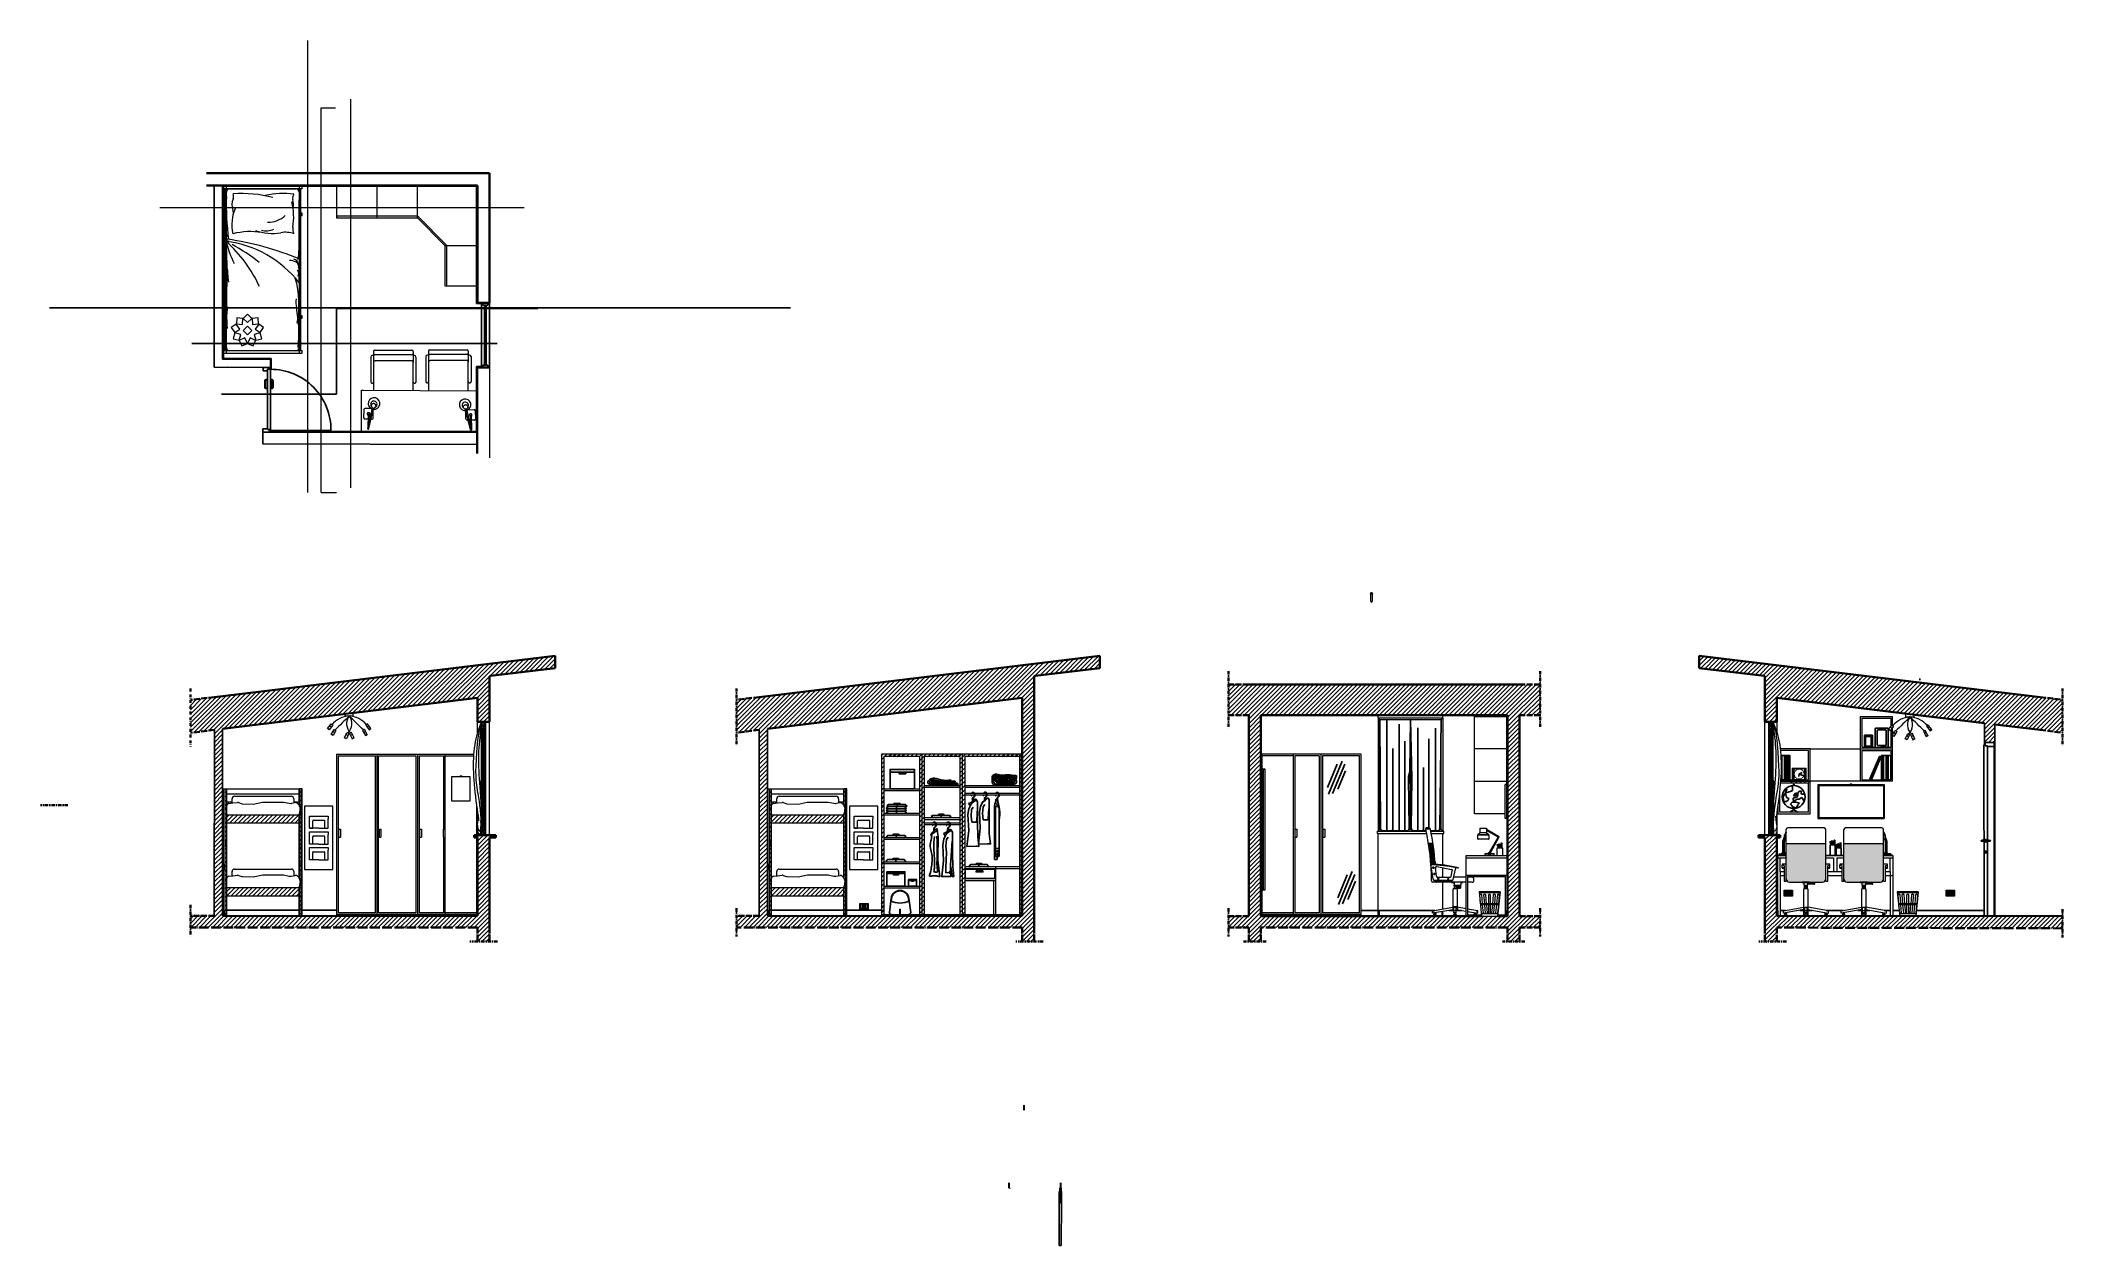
# Model space of a CAD drawing. Header units: millimetres. Extents: x 1104 to 6167, y 592 to 2113.
# Drawn here: x 2885 to 5384, y 592 to 2081 of the extents above; entities that cross this region are included whole.
import ezdxf

# ---------------------------------------------------------------- set-up
doc = ezdxf.new("R2010")
doc.units = ezdxf.units.MM
doc.linetypes.add('ACAD_ISO04W100', pattern=[30, 24, -3, 0, -3])
doc.linetypes.add('DASHDOT', pattern=[1, 0.5, -0.25, 0, -0.25])
for name, color, linetype, lineweight in [('A-DOOR-FULL', 9, 'Continuous', 25), ('A-FLOR-LEVL', 3, 'Continuous', 35), ('A-FURN', 2, 'Continuous', 18), ('A-GLAZ-FULL', 4, 'Continuous', 25), ('A-WALL-FULL-EXT', 3, 'Continuous', 35), ('A-WALL-FULL-EXTR', 3, 'Continuous', 35), ('A-WALL-FULL-INTR', 1, 'Continuous', 25), ('CAMPITURA', 14, 'Continuous', 25), ('INFISSI_sez', 32, 'Continuous', 9), ('TEXTURE', 13, 'Continuous', 25)]:
    doc.layers.add(name, color=color, linetype=linetype, lineweight=lineweight)
for name, color, linetype in [('A-FLOR', 11, 'Continuous'), ('A-SECT-D-MCUC', 12, 'Continuous'), ('ACCESSORI', 8, 'Continuous'), ('BATTISCOPA', 10, 'Continuous'), ('SECT-SYMB', 6, 'Continuous')]:
    doc.layers.add(name, color=color, linetype=linetype)
pattern_1 = [(0, (0, 0), (0, 1.46685), [1.0668, -0.40005]), (90, (0, 0), (-1.46685, 9e-17), [1.0668, -0.40005])]

msp = doc.modelspace()

# ---------------------------------------------------------------- hatches: boundary and pattern name
at = {"layer": 'A-SECT-D-MCUC'}
h = msp.add_hatch(dxfattribs=at)
h.set_pattern_fill('ANSI31', color=256, scale=1.2)
h.paths.add_polyline_path([(3773.3, 1270.1), (3745.4, 1266.7), (3745.4, 1226.1), (3773.3, 1229.5), (3773.2, 999.6), (3745.4, 999.6), (3745.4, 985.5), (4098.4, 985.5), (4098.4, 968), (4113.3, 968), (4113.3, 985.5), (4113.3, 1280.7), (4113.3, 1296), (4114.5, 1296.2), (4194.5, 1305.9), (4194.5, 1321)])
h.paths.add_polyline_path([(4098.4, 1269), (4098.4, 999.5), (3783.4, 999.6), (3783.4, 1230.7)], flags=16)
h.paths.add_polyline_path([(3924.4, 1199.5), (4097.4, 1199.5), (4097.4, 1001.5), (3924.4, 1001.5), (3924.4, 1006.6), (3881.6, 1006.6), (3881.6, 1156.5), (3878.1, 1156.5), (3878.1, 1136.3, -0.116537), (3878.6, 1135.1), (3879.2, 1131.1, -0.095631), (3879.1, 1129.9), (3878.1, 1125.5), (3878.1, 1046.4, -0.116537), (3878.6, 1045.1), (3879.2, 1041.1, -0.095631), (3879.1, 1039.9), (3878.1, 1035.5), (3878.1, 1006.6), (3788.1, 1006.6), (3788.1, 1156.6), (3878.1, 1156.5), (3881.6, 1156.5), (3881.6, 1006.6), (3924.4, 1006.6)], flags=0)
h.paths.add_polyline_path([(3927.4, 1196.5), (3971.4, 1196.5), (3971.4, 1034.5), (3927.4, 1034.5)], flags=0)
h.paths.add_polyline_path([(3935.1, 1180.6), (3965.2, 1180.6), (3965.2, 1177.4), (3965.2, 1156.5), (3935.1, 1156.5), (3935.1, 1177.4)], flags=0)
h.paths.add_polyline_path([(3946.2, 1177.4), (3954.4, 1177.4), (3954.4, 1175.3), (3946.2, 1175.3)], flags=0)
h.paths.add_polyline_path([(3919.9, 1135.1), (3919.9, 1057.1), (3884.9, 1057.1), (3884.9, 1135.1)], flags=0)
edge = h.paths.add_edge_path(flags=0)
edge.add_line((3990, 1161), (3995.4, 1161))
edge.add_spline(control_points=[(3995.4, 1161), (4000.9, 1161.2), (4008, 1162), (4013.8, 1160.9), (4018.6, 1161.5), (4015.6, 1162.7), (4012.7, 1162.3), (4008, 1162.1), (4002.8, 1162.4), (3997.4, 1162.4), (3992.6, 1162.6), (3988.5, 1162.8), (3985.9, 1163.1), (3984.1, 1164.2), (3983.8, 1165.6), (3985.6, 1166.9), (3988, 1168), (3991.7, 1167.7), (3995.6, 1166), (4000.1, 1165.8), (4004.6, 1166), (4009.2, 1166.2), (4012, 1166), (4015.6, 1166.5), (4015.5, 1164.4), (4011.3, 1165.2), (4008.1, 1164.6), (4003.9, 1165.3), (3999.9, 1165.1), (3996.2, 1164.9), (3992.9, 1165.8), (3990.2, 1165.9), (3986.9, 1166.8), (3986.6, 1164.1), (3990.1, 1163.8), (3993.2, 1164.3), (3997.7, 1163.6), (4002.5, 1163.7), (4008, 1163.7), (4013.2, 1163.6), (4016.7, 1163.8), (4019.3, 1163), (4018.9, 1161.7), (4018.7, 1161)], knot_values=[45.382263, 45.382263, 45.382263, 45.382263, 61.281898, 64.462896, 67.674502, 68.555216, 72.202466, 77.296299, 82.445973, 87.767164, 93.610273, 96.564448, 100.171121, 101.525699, 102.687115, 103.668059, 107.479991, 110.780526, 114.292237, 120.109695, 124.043507, 127.977585, 133.300347, 134.9451, 135.291726, 138.898164, 143.004396, 146.88937, 150.995603, 155.043939, 158.105943, 160.845697, 164.03478, 165.138727, 167.351993, 171.979594, 175.754214, 180.554164, 186.452602, 192.408679, 195.998097, 197.472333, 199.329615, 199.329615, 199.329615, 199.329615], degree=3, periodic=0)
edge.add_line((4018.7, 1161), (3995.4, 1161))
edge.add_spline(control_points=[(3995.4, 1161), (3994.4, 1161), (3992.6, 1160.9), (3990.9, 1160.9), (3990, 1161)], knot_values=[39.949518, 39.949518, 39.949518, 39.949518, 42.667353, 45.382263, 45.382263, 45.382263, 45.382263], degree=3, periodic=0)
h.paths.add_polyline_path([(3868.5, 1057.5, -0.414214), (3871.5, 1054.5), (3871.5, 1049.4), (3868, 1048.7), (3865.8, 1048.9), (3858.6, 1050.3), (3849.3, 1050.3), (3833.1, 1050.3), (3821.5, 1047.9), (3808, 1048.3, -0.075837), (3807.1, 1048.4), (3803.1, 1049.8, 0.108285), (3801.8, 1049.9), (3796.1, 1049.3), (3795.1, 1049.2), (3795.1, 1054.5, -0.414214), (3798.1, 1057.5)], flags=0)
h.paths.add_polyline_path([(3913.9, 1123.1), (3913.9, 1119.8), (3913.9, 1108), (3902.4, 1108), (3890.9, 1108), (3890.9, 1123.1)], flags=0)
h.paths.add_polyline_path([(4027.4, 1196.5), (4095.4, 1196.5), (4095.4, 1058), (4065.3, 1058), (4065.3, 1042.9), (4027.4, 1042.9)], flags=0)
h.paths.add_polyline_path([(3913.9, 1103.6), (3913.9, 1100.3), (3913.9, 1088.5), (3902.4, 1088.5), (3890.9, 1088.5), (3890.9, 1103.6)], flags=0)
edge = h.paths.add_edge_path(flags=0)
edge.add_spline(control_points=[(4066.8, 1161), (4067.4, 1161), (4070.7, 1161.1), (4073.8, 1161), (4076.3, 1161)], knot_values=[10.611186, 10.611186, 10.611186, 10.611186, 12.603328, 20.124388, 20.124388, 20.124388, 20.124388], degree=3, periodic=0)
edge.add_line((4076.3, 1161), (4095.4, 1161))
edge.add_line((4095.4, 1161), (4095.4, 1149.3))
edge.add_line((4095.4, 1149.3), (4065.9, 1149.3))
edge.add_spline(control_points=[(4065.9, 1149.3), (4065.9, 1149), (4065.9, 1148.6), (4066, 1148.3)], knot_values=[11.005648, 11.005648, 11.005648, 11.005648, 11.33209, 11.33209, 11.33209, 11.33209], degree=3, periodic=0)
edge.add_arc((4065.8, 1148.2), 0.174, -153.515, 33.2229, ccw=False)
edge.add_ellipse((4067.8, 1149.3), major_axis=(-0.05, -3.23), ratio=0.689933, start_angle=630.6245, end_angle=649.281, ccw=False)
edge.add_line((4065.5, 1149.3), (4054.8, 1149.3))
edge.add_ellipse((4052.6, 1149.5), major_axis=(-0.05, -3.23), ratio=0.689933, start_angle=378.0334, end_angle=446.593)
edge.add_line((4054.8, 1149.3), (4050.7, 1149.3))
edge.add_spline(control_points=[(4050.7, 1149.3), (4050.7, 1149), (4050.7, 1148.6), (4050.8, 1148.3)], knot_values=[11.005648, 11.005648, 11.005648, 11.005648, 11.33209, 11.33209, 11.33209, 11.33209], degree=3, periodic=0)
edge.add_arc((4050.6, 1148.2), 0.174, -153.515, 33.2229, ccw=False)
edge.add_ellipse((4052.6, 1149.3), major_axis=(-0.05, -3.23), ratio=0.689933, start_angle=630.6245, end_angle=649.281, ccw=False)
edge.add_line((4050.3, 1149.3), (4039.5, 1149.3))
edge.add_spline(control_points=[(4038.1, 1146.5), (4038.8, 1146.8), (4039.4, 1147.7), (4039.5, 1148.9), (4039.5, 1149.1), (4039.5, 1149.3)], knot_values=[6.597928, 6.597928, 6.597928, 6.597928, 7.678536, 7.678536, 7.865448, 7.865448, 7.865448, 7.865448], degree=3, periodic=0)
edge.add_line((4039.5, 1149.3), (4035.7, 1149.3))
edge.add_spline(control_points=[(4035.7, 1149.3), (4035.7, 1149), (4035.8, 1148.6), (4035.8, 1148.3)], knot_values=[11.005648, 11.005648, 11.005648, 11.005648, 11.33209, 11.33209, 11.33209, 11.33209], degree=3, periodic=0)
edge.add_arc((4035.7, 1148.2), 0.174, -153.515, 33.2229, ccw=False)
edge.add_ellipse((4037.6, 1149.3), major_axis=(-0.05, -3.23), ratio=0.689933, start_angle=630.6245, end_angle=649.281, ccw=False)
edge.add_line((4035.4, 1149.3), (4039.5, 1149.3))
edge.add_spline(control_points=[(4039.5, 1149.3), (4039.5, 1150), (4039.3, 1150.8), (4039, 1151.3)], knot_values=[7.865448, 7.865448, 7.865448, 7.865448, 8.626586, 8.626586, 8.626586, 8.626586], degree=3, periodic=0)
edge.add_line((4039, 1151.3), (4035.9, 1151.3))
edge.add_ellipse((4037.6, 1149.3), major_axis=(-0.05, -3.23), ratio=0.689933, start_angle=488.8686, end_angle=592.332, ccw=False)
edge.add_line((4039.4, 1151.3), (4050.7, 1151.3))
edge.add_ellipse((4052.6, 1149.5), major_axis=(-0.05, -3.23), ratio=0.689933, start_angle=483.9594, end_angle=597.2413, ccw=False)
edge.add_line((4054.4, 1151.3), (4066.1, 1151.3))
edge.add_ellipse((4067.8, 1149.3), major_axis=(-0.05, -3.23), ratio=0.689933, start_angle=488.8686, end_angle=592.332, ccw=False)
edge.add_line((4069.6, 1151.3), (4095.4, 1151.3))
edge.add_line((4095.4, 1151.3), (4095.4, 1161))
edge.add_line((4095.4, 1161), (4086.9, 1161))
edge.add_spline(control_points=[(4086.9, 1161), (4083.4, 1161), (4079.8, 1161), (4076.3, 1161)], knot_values=[0, 0, 0, 0, 10.611186, 10.611186, 10.611186, 10.611186], degree=3, periodic=0)
edge.add_line((4076.3, 1161), (4066.8, 1161))
h.paths.add_polyline_path([(3913.9, 1084.1), (3913.9, 1080.8), (3913.9, 1069), (3902.4, 1069), (3890.9, 1069), (3890.9, 1084.1)], flags=0)
edge = h.paths.add_edge_path(flags=0)
edge.add_line((3992.5, 1107.5), (3993.8, 1105.6))
edge.add_line((3993.8, 1105.6), (3993.5, 1105.5))
edge.add_spline(control_points=[(3993.5, 1105.5), (3994, 1102), (3995.2, 1092.1), (3993, 1072.9), (3995.3, 1057.3), (3996.7, 1048.2)], knot_values=[0.00027, 0.00027, 0.00027, 0.00027, 0.104421, 0.299777, 0.574698, 0.574698, 0.574698, 0.574698], degree=3, periodic=0)
edge.add_spline(control_points=[(3996.6, 1048.2), (3995.2, 1048.5), (3992.1, 1049.2), (3988.5, 1049.7), (3982.7, 1047.9), (3985.6, 1053.4), (3986.2, 1061.3), (3988.1, 1072.8), (3984.6, 1083.5), (3984.7, 1091.3), (3986.8, 1096.5), (3986.6, 1098.8), (3986.6, 1099.2)], knot_values=[0.00112, 0.00112, 0.00112, 0.00112, 0.043763, 0.093598, 0.13157, 0.155365, 0.233266, 0.401388, 0.479344, 0.569432, 0.628701, 0.64082, 0.64082, 0.64082, 0.64082], degree=3, periodic=0)
edge.add_line((3986.6, 1099.2), (3986.4, 1098.4))
edge.add_line((3986.4, 1098.4), (3985.3, 1101.1))
edge.add_line((3985.3, 1101.1), (3992.5, 1107.5))
h.paths.add_polyline_path([(4044.3, 1088.4), (4044.5, 1090), (4043.5, 1097.9), (4043.2, 1114.3), (4043.2, 1140.5), (4041.8, 1142.7), (4042.2, 1143), (4039.6, 1144.2, -0.168465), (4032.2, 1138.6), (4034.3, 1135.7), (4032.5, 1131.9), (4031.2, 1124.8), (4032.3, 1105.1), (4030, 1085.4), (4041.4, 1085.7), (4042.8, 1085.7), (4045, 1085.6), (4044.6, 1088.4)], flags=0)
h.paths.add_polyline_path([(4065.9, 1143.6, -0.210335), (4066.7, 1144.2, -0.159091), (4070, 1117.8), (4070, 1074, -0.414214), (4069.3, 1073.2), (4067.6, 1073.2), (4067.6, 1069.4), (4064.4, 1069.4), (4064.4, 1134.9, -0.158416), (4065.3, 1139.2)], flags=0)
h.paths.add_polyline_path([(3931.2, 1054.3), (3953.5, 1054.3), (3953.5, 1051.9), (3953.5, 1036.5), (3957.8, 1036.5), (3957.8, 1043.5), (3957.8, 1044.6), (3967.8, 1044.6), (3967.8, 1043.5), (3967.8, 1036.5), (3931.2, 1036.5), (3931.2, 1051.9)], flags=0)
h.paths.add_polyline_path([(3939.4, 1051.9), (3945.5, 1051.9), (3945.5, 1050.4), (3939.4, 1050.4)], flags=0)
h.paths.add_polyline_path([(3961.5, 1043.5), (3964.2, 1043.5), (3964.2, 1042.8), (3961.5, 1042.8)], flags=0)
h.paths.add_polyline_path([(4027.8, 1057.6), (4064.6, 1057.6), (4064.6, 1045.7), (4027.8, 1045.7)], flags=0)
h.paths.add_polyline_path([(3897.8, 1015.2), (3908.1, 1015.2), (3908.1, 1007.7), (3897.8, 1007.7)], flags=0)
h.paths.add_polyline_path([(3901.6, 1014.5), (3901.6, 1008.4), (3904.3, 1008.4), (3904.3, 1014.5)], flags=0)
h.paths.add_polyline_path([(4068.8, 1079.3, -1), (4067.1, 1079.3, -1)], flags=0)
h.paths.add_polyline_path([(4068.8, 1075.8, -1), (4067.1, 1075.8, -1)], flags=0)
h.paths.add_polyline_path([(4041.4, 1055.2), (4049.8, 1055.2), (4049.8, 1054), (4041.4, 1054)], flags=0)
h = msp.add_hatch(dxfattribs=at)
h.set_pattern_fill('ANSI31', color=256, scale=0.5)
h.paths.add_polyline_path([(3434.9, 1108.6), (3429.9, 1108.6), (3429.9, 1105.6), (3432.4, 1105.6), (3432.4, 1102.6), (3434.9, 1102.6)])
h.paths.add_polyline_path([(3434.9, 1102.6), (3432.4, 1102.6), (3432.4, 1105.6), (3429.9, 1105.6), (3429.9, 1099.6), (3434.9, 1099.6)])
h.paths.add_polyline_path([(3432.4, 1236.6), (3434.9, 1236.6), (3434.9, 1239.6), (3429.9, 1239.6), (3429.9, 1233.6), (3432.4, 1233.6)])
h.paths.add_polyline_path([(3434.9, 1236.6), (3432.4, 1236.6), (3432.4, 1233.6), (3429.9, 1233.6), (3429.9, 1230.6), (3434.9, 1230.6)])
h = msp.add_hatch(dxfattribs=at)
h.set_pattern_fill('ANSI31', color=256, scale=0.5)
h.paths.add_polyline_path([(5026.5, 1108.5), (5021.5, 1108.5), (5021.5, 1102.5), (5024, 1102.5), (5024, 1105.5), (5026.5, 1105.5)])
h.paths.add_polyline_path([(5026.5, 1105.5), (5024, 1105.5), (5024, 1102.5), (5021.5, 1102.5), (5021.5, 1099.5), (5026.5, 1099.5)])
h.paths.add_polyline_path([(5026.5, 1239.5), (5021.5, 1239.5), (5021.5, 1236.5), (5024, 1236.5), (5024, 1233.5), (5026.5, 1233.5)])
h.paths.add_polyline_path([(5026.5, 1233.5), (5024, 1233.5), (5024, 1236.5), (5021.5, 1236.5), (5021.5, 1230.5), (5026.5, 1230.5)])
h = msp.add_hatch(dxfattribs=at)
h.set_pattern_fill('ANSI31', color=256, scale=1.2)
h.paths.add_polyline_path([(4024.4, 1199.5), (3974.4, 1199.5), (3974.4, 1001.5), (3977.4, 1001.5), (3977.4, 1196.5), (4021.4, 1196.5), (4021.4, 1001.5), (4024.4, 1001.5)])
h.paths.add_polyline_path([(3974.4, 1199.5), (3924.4, 1199.5), (3924.4, 1001.5), (3927.4, 1001.5), (3927.4, 1196.5), (3971.4, 1196.5), (3971.4, 1001.5), (3974.4, 1001.5)])
h.paths.add_polyline_path([(4095.4, 1199.5), (4024.4, 1199.5), (4024.4, 1001.5), (4027.4, 1001.5), (4027.4, 1196.5), (4095.4, 1196.5)])
h.paths.add_polyline_path([(4097.4, 1199.5), (4095.4, 1199.5), (4095.4, 1001.5), (4097.4, 1001.5)])
h.paths.add_polyline_path([(4097.4, 1001.5), (3924.4, 1001.5), (3924.4, 999.5), (4097.4, 999.5)])
h = msp.add_hatch(dxfattribs=at)
h.set_pattern_fill('ANSI31', color=256, scale=1.2)
h.paths.add_polyline_path([(3206.7, 1156.5), (3204.7, 1156.5), (3204.7, 1136.3, -0.116537), (3205.2, 1135.1), (3205.8, 1131.1, -0.095631), (3205.7, 1129.9), (3204.7, 1125.5), (3204.7, 1124.6), (3206.7, 1124.6)])
h.paths.add_polyline_path([(3204.7, 1125.6, -0.414214), (3203.7, 1124.6), (3115.7, 1124.6, -0.414214), (3114.7, 1125.6), (3114.7, 1114.6), (3204.7, 1114.6)])
h.paths.add_polyline_path([(3206.7, 1124.6), (3204.7, 1124.6), (3204.7, 1114.6), (3206.7, 1114.6)])
h.paths.add_polyline_path([(3114.7, 1156.6), (3112.7, 1156.6), (3112.7, 999.6), (3114.7, 999.6)])
h.paths.add_polyline_path([(3206.7, 1093.2), (3204.7, 1093.2), (3204.7, 1085.2), (3206.7, 1085.2)])
h.paths.add_polyline_path([(3206.7, 1114.6), (3204.7, 1114.6), (3204.7, 1093.2), (3206.7, 1093.2)])
h.paths.add_polyline_path([(3206.7, 1085.2), (3204.7, 1085.2), (3204.7, 1063.9), (3206.7, 1063.9)])
h.paths.add_polyline_path([(3206.7, 1063.9), (3204.7, 1063.9), (3204.7, 1055.9), (3206.7, 1055.9)])
h.paths.add_polyline_path([(3206.7, 1055.9), (3204.7, 1055.9), (3204.7, 1046.4, -0.116537), (3205.2, 1045.1), (3205.8, 1041.1, -0.095631), (3205.7, 1039.9), (3204.7, 1035.5), (3204.7, 1034.5), (3206.7, 1034.5)])
h.paths.add_polyline_path([(3206.7, 1034.5), (3204.7, 1034.5), (3204.7, 1024.6), (3206.7, 1024.6)])
h.paths.add_polyline_path([(3206.7, 1024.6), (3204.7, 1024.6), (3204.7, 999.6), (3206.7, 999.6)])
h.paths.add_polyline_path([(3204.7, 1034.5), (3204.7, 1035.5, -0.414214), (3203.7, 1034.5), (3115.7, 1034.5, -0.414214), (3114.7, 1035.5), (3114.7, 1024.6), (3204.7, 1024.6)])
h = msp.add_hatch(dxfattribs=at)
h.set_pattern_fill('ANSI31', color=256, scale=1.2)
h.paths.add_polyline_path([(3878.1, 1125.6, -0.414214), (3877.1, 1124.6), (3789.1, 1124.6, -0.414214), (3788.1, 1125.6), (3788.1, 1114.6), (3878.1, 1114.6)])
h.paths.add_polyline_path([(3878.1, 1035.5, -0.414214), (3877.1, 1034.5), (3789.1, 1034.5, -0.414214), (3788.1, 1035.5), (3788.1, 1024.6), (3878.1, 1024.6)])
h.paths.add_polyline_path([(3788.1, 1156.6), (3786.1, 1156.6), (3786.1, 999.6), (3788.1, 999.6)])
h.paths.add_polyline_path([(3880.1, 1156.5), (3878.1, 1156.5), (3878.1, 1136.3, -0.116537), (3878.6, 1135.1), (3879.2, 1131.1, -0.095631), (3879.1, 1129.9), (3878.1, 1125.5), (3878.1, 1114.6), (3878.1, 1046.4, -0.116537), (3878.6, 1045.1), (3879.2, 1041.1, -0.095631), (3879.1, 1039.9), (3878.1, 1035.5), (3878.1, 999.6), (3880.1, 999.6)])
at = {"layer": 'TEXTURE'}
h = msp.add_hatch(dxfattribs=at)
h.set_pattern_fill('ANGLE', color=256, scale=0.21)
h.set_pattern_definition(pattern_1)
h.paths.add_polyline_path([(4606.2, 1089.3), (4600.6, 1089.3, -0.009153), (4602.1, 1078.3), (4607.7, 1078.3, 0.009153)])
h = msp.add_hatch(dxfattribs=at)
h.set_pattern_fill('ANGLE', color=256, scale=0.21)
h.set_pattern_definition(pattern_1)
h.paths.add_polyline_path([(4607.7, 1078.3), (4602.1, 1078.3, -0.009114), (4603.2, 1067.3), (4608.8, 1067.3, 0.009114)])
h.paths.add_polyline_path([(4608.8, 1067.3), (4603.2, 1067.3, -0.003103), (4603.5, 1063.5, -0.009055), (4609.1, 1063.3, 0.003264)])
h = msp.add_hatch(dxfattribs=at)
h.set_pattern_fill('ANGLE', color=256, scale=0.21)
h.set_pattern_definition(pattern_1)
h.paths.add_polyline_path([(5091.7, 1089.3), (5042.7, 1089.3), (5042.7, 1045.4, 0.414284), (5046.7, 1041.4), (5064.7, 1041.4), (5064.7, 1041.4), (5069.7, 1041.4), (5087.7, 1041.4, 0.414106), (5091.7, 1045.4), (5091.7, 1045.9)])
h.paths.add_polyline_path([(5163.2, 1089.3), (5114.2, 1089.3), (5114.2, 1045.4, 0.414284), (5118.2, 1041.4), (5136.2, 1041.4), (5136.2, 1041.4), (5141.2, 1041.4), (5159.2, 1041.4, 0.414106), (5163.2, 1045.4), (5163.2, 1045.9)])

# ---------------------------------------------------------------- linework, layer by layer
for p, q in [((3111, 1901.3), (3110, 1902.3)), ((3111, 1901.3), (3424, 1901.3)), ((3111, 1901.3), (3111, 1688.5)), ((3424, 1901.3), (3425, 1902.3)), ((3424, 1756.3), (3424, 1901.3)), ((3499.7, 1750.3, -35), (3251, 1750.3, -35)), ((3251, 1750.3, -35), (3251, 1644.4, -35)), ((3424, 1756.3), (3425, 1757.3)), ((3429.9, 1756.3), (3424, 1756.3)), ((3111, 1688.5), (3110, 1687.5)), ((3111, 1688.5), (3170.1, 1688.5)), ((3170.1, 1688.5), (3169.1, 1687.5)), ((3170.1, 1675.3, 24.6), (3169.1, 1675.3, 24.6)), ((3170.1, 1688.5), (3170.1, 1675.3, 24.6)), ((3424, 1678.3), (3424, 1598.3)), ((3429.9, 1678.3), (3424, 1678.3)), ((3424, 1678.3), (3424.8, 1677.3)), ((3251, 1644.4, -35), (3108.5, 1644.4, -35)), ((3424, 1598.3), (3169, 1598.3)), ((3424, 1598.3), (3424.8, 1597.3)), ((5031.4, 1073.9), (5031.4, 1077.8)), ((5032.5, 1074.5), (5042.7, 1074.5)), ((5091.7, 1074.5), (5114.2, 1074.5)), ((5163.2, 1074.5), (5174.5, 1074.5))]:
    msp.add_line(p, q)
at = {"layer": 'A-DOOR-FULL'}
for p, q in [((3160.2, 1677.3), (3169.1, 1677.3)), ((3160.2, 1673.3), (3160.2, 1677.3)), ((3169.1, 1675.3), (3165.5, 1675.2, -24.6)), ((3165.5, 1600.5, -24.6), (3165.5, 1675.2, -24.6)), ((3168.4, 1677.3, -24.6), (3168.4, 1675.3, -24.6)), ((3169.1, 1674.1, -24.6), (3169.1, 1675.3)), ((3160.2, 1673.3, -24.6), (3165.5, 1673.3, -24.6)), ((3162.3, 1652.7, -24.6), (3162.3, 1660.8, -24.6)), ((3163.1, 1652.7, -24.6), (3163.1, 1660.8, -24.6)), ((3165.1, 1662.4, -24.6), (3163.9, 1662.4, -24.6)), ((3165.1, 1661.6, -24.6), (3163.9, 1661.6, -24.6)), ((3165.5, 1663.1, -24.6), (3165.1, 1663.1, -24.6)), ((3165.1, 1660.9, -24.6), (3165.1, 1663.1, -24.6)), ((3165.5, 1660.9, -24.6), (3165.1, 1660.9, -24.6)), ((3169.1, 1674.1, -24.6), (3169.1, 1599.3, -24.6)), ((3169.1, 1663.1, -24.6), (3169.5, 1663.1, -24.6)), ((3169.1, 1660.9, -24.6), (3169.5, 1660.9, -24.6)), ((3169.5, 1660.9, -24.6), (3169.5, 1663.1, -24.6)), ((3169.5, 1662.4, -24.6), (3170.7, 1662.4, -24.6)), ((3169.5, 1661.6, -24.6), (3170.7, 1661.6, -24.6)), ((3171.5, 1652.7, -24.6), (3171.5, 1660.8, -24.6)), ((3172.4, 1652.7, -24.6), (3172.4, 1660.8, -24.6)), ((3159.8, 1601.3, -24.6), (3165.5, 1601.3, -24.6)), ((3159.8, 1597.3), (3159.8, 1601.3, -24.6)), ((3167.9, 1600.5, -24.6), (3165.5, 1600.5, -24.6)), ((3167.9, 1597.3, -24.6), (3167.9, 1600.5, -24.6)), ((3169.1, 1599.3, -24.6), (3167.9, 1599.3, -24.6)), ((3243.9, 1599.3, -24.6), (3169.1, 1599.3, -24.6)), ((5287.3, 1211), (5288.8, 1211)), ((5287.8, 1213), (5288.8, 1213)), ((5287.8, 1213), (5287.8, 1211)), ((5288.8, 1214), (5299.8, 1214)), ((5288.8, 1214), (5288.8, 1210)), ((5288.8, 1210), (5288.8, 1211)), ((5288.8, 1210), (5291.8, 1210)), ((5291.8, 1210), (5288.8, 1210)), ((5291.8, 1210), (5291.8, 1209)), ((5299.8, 1209), (5291.8, 1209)), ((5299.8, 1214), (5299.8, 1209)), ((5300.8, 1213), (5299.8, 1213)), ((5299.8, 1209), (5299.8, 999.6)), ((5300.8, 1213), (5300.8, 999.6)), ((5283.9, 1092.3, -24.6), (5283.9, 1092.7, -24.6)), ((5284.2, 1093, -24.6), (5286.8, 1093, -24.6)), ((5284.2, 1092, -24.6), (5286.8, 1092, -24.6)), ((5286.8, 1093.9, -24.6), (5286.8, 1091.1, -24.6)), ((5286.8, 1093.9, -24.6), (5287.3, 1093.9, -24.6)), ((5286.8, 1091.1, -24.6), (5287.3, 1091.1, -24.6)), ((5291.8, 1093.9, -24.6), (5292.3, 1093.9, -24.6)), ((5291.8, 1091.1, -24.6), (5292.3, 1091.1, -24.6)), ((5292.3, 1093.9, -24.6), (5292.3, 1091.1, -24.6)), ((5294.9, 1093, -24.6), (5292.3, 1093, -24.6)), ((5294.9, 1093, -24.6), (5292.3, 1093, -24.6)), ((5294.9, 1092, -24.6), (5292.3, 1092, -24.6)), ((5294.9, 1092, -24.6), (5292.3, 1092, -24.6)), ((5295.2, 1092.3, -24.6), (5295.2, 1092.7, -24.6))]:
    msp.add_line(p, q, dxfattribs=at)
msp.add_lwpolyline([(5287.3, 1211), (5287.6, 999.5), (5291.8, 999.5), (5291.8, 1210)], dxfattribs=at)
at = {"layer": 'A-DOOR-FULL', "elevation": -24.6}
for points in [[(5289, 1091), (5290, 1091), (5290, 1094), (5289, 1094)], [(5289, 1077.3), (5290, 1077.3), (5290, 1079.8), (5289, 1079.8)]]:
    msp.add_lwpolyline(points, close=True, dxfattribs=at)
at = {"layer": 'A-DOOR-FULL'}
msp.add_circle((3168.5, 1598.6, -24.6), 0.604, dxfattribs=at)
for centre, radius, start, end in [((3169.4, 1600.5, -24.6), 74.5, 359.1018, 90.2154), ((3163.9, 1660.8, -24.6), 1.61, 90, 180), ((3163.9, 1652.7, -24.6), 1.61, 180, 270), ((3163.9, 1660.8, -24.6), 0.806, 90, 180), ((3163.9, 1652.7, -24.6), 0.806, 180, 270), ((3163.9, 1651.5, -24.6), 0.404, 274.9677, 85.0323), ((3170.8, 1651.5, -24.6), 0.404, 94.9677, 265.0323), ((3170.7, 1660.8, -24.6), 1.61, 0, 90), ((3170.7, 1660.8, -24.6), 0.806, 0, 90), ((3170.7, 1652.7, -24.6), 1.61, 270, 0), ((3170.7, 1652.7, -24.6), 0.806, 270, 0), ((5284.2, 1092.7, -24.6), 0.3, 90, 180), ((5284.2, 1092.3, -24.6), 0.3, 180, 270), ((5294.9, 1092.7, -24.6), 0.3, 0, 90), ((5294.9, 1092.3, -24.6), 0.3, 270, 0)]:
    msp.add_arc(centre, radius, start, end, dxfattribs=at)
at = {"layer": 'A-FLOR'}
msp.add_arc((4577.1, 1169.3), 3, 359.2357, 0.3716, dxfattribs=at)
at = {"layer": 'A-FLOR-LEVL', "linetype": 'ACAD_ISO04W100', "ltscale": 0.3}
for p, q in [((4378.5, 1285.5), (4353.5, 1285.5)), ((4738.5, 1285.5), (4713.2, 1285.5)), ((4378.5, 1247.6), (4353.5, 1247.6)), ((4738.5, 1247.6), (4713.2, 1247.6)), ((3099.8, 999.6), (3070.2, 999.6)), ((3425, 985.5), (3425, 968)), ((3439.9, 985.5), (3439.9, 968)), ((3773.2, 999.6), (3745.4, 999.6)), ((4098.4, 985.5), (4098.4, 968)), ((4113.3, 985.5), (4113.3, 968)), ((4378.5, 999.5), (4353.5, 999.5)), ((4378.5, 985.5), (4353.5, 985.5)), ((4378.5, 985.5), (4378.5, 968)), ((4393.5, 985.5), (4393.5, 968)), ((4698.5, 985.5), (4698.5, 968)), ((4713.2, 999.5), (4738.5, 999.5)), ((4738.5, 985.5), (4713.2, 985.5)), ((4713.2, 985.5), (4713.2, 968)), ((5016.6, 985.3), (5016.6, 968)), ((5031.4, 985.3), (5031.4, 968))]:
    msp.add_line(p, q, dxfattribs=at)
at = {"layer": 'A-FLOR-LEVL'}
for p, q in [((3439.9, 1239.6), (3425, 1239.6)), ((5016.6, 1239.5), (5031.4, 1239.5)), ((4538.5, 1101.5), (4538.5, 1101.5)), ((3421, 1099.6), (3447.9, 1099.6)), ((3421, 1096.6), (3421, 1099.6)), ((3425, 1096.6), (3421, 1096.6)), ((3447.9, 1096.6), (3439.9, 1096.6)), ((3447.9, 1099.6), (3447.9, 1096.6)), ((5035.4, 1099.5), (5008.6, 1099.5)), ((5008.6, 1099.5), (5008.6, 1096.5)), ((5008.6, 1096.5), (5016.6, 1096.5)), ((5031.4, 1096.5), (5035.4, 1096.5)), ((5035.4, 1096.5), (5035.4, 1099.5)), ((3425, 999.5), (3110, 999.6)), ((4098.4, 999.5), (3783.4, 999.6)), ((4393.5, 999.5), (4666.1, 999.5)), ((4686.1, 999.5), (4698.5, 999.5)), ((5031.4, 999.5), (5384.4, 999.6))]:
    msp.add_line(p, q, dxfattribs=at)
at = {"layer": 'A-FLOR-LEVL', "linetype": 'ACAD_ISO04W100', "ltscale": 0.5}
for p, q in [((3425, 985.5), (3070.2, 985.5)), ((4098.4, 985.5), (3745.4, 985.5)), ((4698.5, 985.5), (4393.5, 985.5)), ((5384.4, 984.3), (5031.4, 985.3))]:
    msp.add_line(p, q, dxfattribs=at)
at = {"layer": 'A-FURN'}
for p, q in [((3215.2, 1523), (3215.2, 2081.3)), ((3268.5, 1528.6), (3268.5, 2008.8)), ((3232, 1523), (3232, 1998)), ((3232, 1998), (3249.5, 1998)), ((3208.2, 1901.1), (3111.2, 1901.1)), ((3111.2, 1898.1), (3111.2, 1901.1)), ((3114.7, 1695.1), (3114.7, 1901.1)), ((3204.7, 1901.1), (3204.7, 1738.1)), ((3208.2, 1898.1), (3208.2, 1901.1)), ((3300.9, 1862.2), (3300.9, 1901.2)), ((3350.9, 1862.2), (3350.9, 1901.2)), ((3482.8, 1874.7), (3032.4, 1874.7)), ((3208.2, 1898.1), (3111.2, 1898.1)), ((3112.7, 1898.1), (3112.7, 1698.1)), ((3114.7, 1840.4), (3114.7, 1893.9)), ((3118.7, 1897.9), (3200.7, 1897.9)), ((3204.6, 1823.8), (3204.6, 1884.6)), ((3204.7, 1893.9), (3204.7, 1701.9)), ((3206.7, 1741.1), (3206.7, 1898.1)), ((3208.2, 1868.1), (3206.7, 1868.1)), ((3206.7, 1865.1), (3208.2, 1865.1)), ((3208.2, 1865.1), (3208.2, 1868.1)), ((3250.9, 1864.7), (3300.9, 1864.7)), ((3251.5, 1862.8), (3251.5, 1865.3)), ((3300.9, 1864.7), (3350.9, 1864.7)), ((3387.4, 1828.2), (3350.9, 1864.7)), ((3114.7, 1831.8), (3114.7, 1832.9)), ((3384.9, 1828.2), (3423.9, 1828.2)), ((3387.4, 1778.2), (3387.4, 1828.2)), ((3204.7, 1782), (3204.7, 1791.7)), ((3127, 1730.8), (3120.8, 1726.5)), ((3120.8, 1726.5), (3125.1, 1720.4)), ((3131.3, 1724.7), (3127, 1730.8)), ((3127.8, 1738.5), (3127.1, 1731.1)), ((3127.1, 1731.1), (3134.6, 1730.4)), ((3135.2, 1737.9), (3127.8, 1738.5)), ((3134.6, 1730.4), (3135.2, 1737.9)), ((3140.8, 1743.3), (3135.5, 1738)), ((3135.5, 1738), (3140.8, 1732.7)), ((3140.8, 1728.3), (3135.5, 1723)), ((3146.1, 1738), (3140.8, 1743.3)), ((3140.8, 1732.7), (3146.1, 1738)), ((3146.1, 1723), (3140.8, 1728.3)), ((3153.9, 1738.5), (3146.4, 1737.9)), ((3146.4, 1737.9), (3147, 1730.4)), ((3147, 1730.4), (3154.5, 1731.1)), ((3154.7, 1730.8), (3150.4, 1724.7)), ((3154.5, 1731.1), (3153.9, 1738.5)), ((3160.8, 1726.5), (3154.7, 1730.8)), ((3156.5, 1720.4), (3160.8, 1726.5)), ((3204.7, 1738.1), (3204.7, 1698.1)), ((3206.7, 1738.1), (3204.7, 1738.1)), ((3208.2, 1741.1), (3206.7, 1741.1)), ((3206.7, 1738.1), (3206.7, 1741.1)), ((3206.7, 1738.1), (3208.2, 1738.1)), ((3206.7, 1698.1), (3206.7, 1738.1)), ((3208.2, 1738.1), (3208.2, 1741.1)), ((3125.2, 1720.1), (3123.2, 1712.8)), ((3123.2, 1712.8), (3130.5, 1710.9)), ((3125.1, 1720.4), (3131.3, 1724.7)), ((3132.4, 1718.1), (3125.2, 1720.1)), ((3130.5, 1710.9), (3132.4, 1718.1)), ((3137.5, 1713.9), (3130.7, 1710.7)), ((3130.7, 1710.7), (3133.9, 1703.9)), ((3133.9, 1703.9), (3140.7, 1707.1)), ((3135.5, 1723), (3140.8, 1717.7)), ((3140.7, 1707.1), (3137.5, 1713.9)), ((3140.8, 1717.7), (3146.1, 1723)), ((3144.1, 1713.9), (3141, 1707.1)), ((3141, 1707.1), (3147.8, 1703.9)), ((3150.9, 1710.7), (3144.1, 1713.9)), ((3147.8, 1703.9), (3150.9, 1710.7)), ((3156.5, 1720.1), (3149.2, 1718.1)), ((3149.2, 1718.1), (3151.2, 1710.9)), ((3150.4, 1724.7), (3156.5, 1720.4)), ((3151.2, 1710.9), (3158.4, 1712.8)), ((3158.4, 1712.8), (3156.5, 1720.1)), ((3111.2, 1698.1), (3208.2, 1698.1)), ((3111.2, 1695.1), (3111.2, 1698.1)), ((3111.2, 1695.1), (3208.2, 1695.1)), ((3200.7, 1697.9), (3118.7, 1697.9)), ((3204.7, 1698.1), (3204.7, 1695.1)), ((3208.2, 1695.1), (3208.2, 1698.1)), ((3293.1, 1690.2), (3293.1, 1659.3)), ((3296.6, 1692.2), (3295.1, 1692.2)), ((3296.6, 1697), (3296.6, 1694.4)), ((3296.6, 1694.4), (3296.6, 1685.9)), ((3296.6, 1692.2), (3296.6, 1683.5)), ((3297, 1685.5), (3298.6, 1685.5)), ((3298.1, 1698.5), (3344.1, 1698.5)), ((3344.1, 1692.9), (3298.1, 1692.9)), ((3345.2, 1685.5), (3343.6, 1685.5)), ((3345.6, 1697), (3345.6, 1694.4)), ((3345.6, 1694.4), (3345.6, 1685.9)), ((3347.1, 1692.2), (3345.6, 1692.2)), ((3345.6, 1692.2), (3345.6, 1683.5)), ((3349.1, 1690.2), (3349.1, 1659.3)), ((3361.2, 1690.7), (3361.2, 1659.8)), ((3364.7, 1692.7), (3363.2, 1692.7)), ((3364.7, 1697.5), (3364.7, 1694.9)), ((3364.7, 1694.9), (3364.7, 1686.4)), ((3364.7, 1692.7), (3364.7, 1684)), ((3365.1, 1686), (3366.7, 1686)), ((3366.2, 1699), (3412.2, 1699)), ((3412.2, 1693.4), (3366.2, 1693.4)), ((3413.3, 1686), (3411.7, 1686)), ((3413.7, 1697.5), (3413.7, 1694.9)), ((3413.7, 1694.9), (3413.7, 1686.4)), ((3415.2, 1692.7), (3413.7, 1692.7)), ((3413.7, 1692.7), (3413.7, 1684)), ((3417.2, 1690.7), (3417.2, 1659.8)), ((3424.8, 1597.3), (3424.8, 1677.3)), ((3439.9, 1677.3), (3439.9, 1565.6)), ((3294.4, 1658), (3295.3, 1658)), ((3346.9, 1658), (3347.8, 1658)), ((3362.5, 1658.5), (3363.4, 1658.5)), ((3415, 1658.5), (3415.9, 1658.5)), ((3281.9, 1598.3), (3281.9, 1649.2)), ((3281.9, 1649.2), (3283.7, 1649.2)), ((3283.7, 1649.2), (3423.9, 1648.3)), ((3284.6, 1625.4), (3284.4, 1615)), ((3293.7, 1626.5), (3285.9, 1626.6)), ((3294, 1621.8), (3295.3, 1627.4)), ((3295.1, 1626.5), (3295.1, 1626.5)), ((3296.6, 1627.1), (3295.4, 1621.5)), ((3296.1, 1614.8), (3296.3, 1625.2)), ((3410.4, 1625.7), (3411.7, 1620)), ((3413, 1620.3), (3411.7, 1626)), ((3411.9, 1625), (3412, 1625)), ((3413.3, 1625), (3421.1, 1625.2)), ((3423.9, 1648.3), (3423.9, 1598.3)), ((3285.6, 1613.8), (3289.6, 1613.7)), ((3289.4, 1601.7), (3294, 1621.8)), ((3289.8, 1619.8), (3289.4, 1601.7)), ((3291.1, 1619.8), (3289.8, 1619.8)), ((3290.7, 1601.7), (3295.4, 1621.5)), ((3291.1, 1619.8), (3290.9, 1608)), ((3291, 1613.6), (3292.2, 1613.6)), ((3293.5, 1613.6), (3294.9, 1613.6)), ((3410.9, 1613.3), (3410.7, 1623.7)), ((3416.3, 1600.3), (3411.7, 1620)), ((3413.5, 1612.1), (3412.2, 1612.1)), ((3417.6, 1600.3), (3413, 1620.3)), ((3416.1, 1612.2), (3414.9, 1612.2)), ((3416, 1618.4), (3416.2, 1606.5)), ((3416, 1618.4), (3417.3, 1618.4)), ((3417.3, 1618.4), (3417.6, 1600.3)), ((3421.4, 1612.3), (3417.4, 1612.2)), ((3422.4, 1624), (3422.6, 1613.6)), ((3423.9, 1598.3), (3281.9, 1598.3)), ((3232, 1523), (3250.7, 1523)), ((4529.2, 1388.5), (4529.2, 1397.5)), ((4529.2, 1397.5), (4531.2, 1397.5)), ((4531.2, 1397.5), (4531.2, 1388.5)), ((3271.6, 1246.8), (3271.6, 1250.4)), ((3242.5, 1234.5), (3244.5, 1233)), ((3246.5, 1227.6), (3248.8, 1226.4)), ((3261.6, 1246.8), (3261.6, 1249.2)), ((3261.6, 1246.8), (3271.6, 1246.8)), ((3286.6, 1227.6), (3284.4, 1226.4)), ((3290.7, 1234.5), (3288.7, 1233)), ((3425, 1225.9), (3425, 1239.6)), ((3439.9, 1099.6), (3439.9, 1239.6)), ((4538.5, 1244.5), (4538.5, 1247.6)), ((4538.5, 1244.5), (4618.5, 1244.5)), ((4540.5, 1242.5), (4538.5, 1244.5)), ((4538.5, 1244.5), (4538.5, 1104.5)), ((4540.5, 1106.5), (4540.5, 1242.5)), ((4540.5, 1242.5), (4616.5, 1242.5)), ((4578.5, 1106.5), (4578.5, 1242.5)), ((4616.5, 1242.5), (4618.5, 1244.5)), ((4616.5, 1106.5), (4616.5, 1242.5)), ((4618.5, 1244.5), (4618.5, 1247.6)), ((4618.5, 1244.5), (4618.5, 1104.5)), ((4657.4, 1126), (4657.4, 1246)), ((4657.4, 1246), (4697.4, 1246)), ((4697.4, 1119.9, -35), (4697.4, 1246)), ((5016.6, 1099.5), (5016.6, 1239.5)), ((5031.4, 1239.5), (5031.4, 1225.9)), ((5134.4, 1246, 54.3), (5134.4, 1206, 54.3)), ((5134.4, 1246, 89.3), (5174.4, 1246, 89.3)), ((5136.4, 1244, 54.3), (5136.4, 1208, 54.3)), ((5136.4, 1244, 89.3), (5172.4, 1244, 89.3)), ((5171.8, 1233.3), (5173.8, 1231.7)), ((5172.4, 1234.1, 54.3), (5172.4, 1244, 54.3)), ((5172.4, 1208, 54.3), (5172.4, 1229.9, 54.3)), ((5174.4, 1234.9, 79.6), (5174.4, 1246, 89.3)), ((5174.4, 1223.7, 69.8), (5174.4, 1232.4, 77)), ((5175.9, 1226.4), (5178.1, 1225.2)), ((5190.9, 1245.6), (5190.9, 1249.8)), ((5190.9, 1245.6), (5200.9, 1245.6)), ((5200.9, 1245.6), (5200.9, 1248.5)), ((5216, 1226.4), (5213.7, 1225.2)), ((5220, 1233.3), (5218, 1231.7)), ((3262.5, 1223.7), (3264.8, 1222.6)), ((3270.6, 1223.7), (3268.3, 1222.6)), ((4697.4, 1206), (4657.4, 1206)), ((5072.5, 1206, 35), (5035.4, 1206, 35)), ((5070.5, 1204, 35), (5035.7, 1204, 35)), ((5070.5, 1168, 35), (5070.5, 1204, 35)), ((5072.5, 1206, 35), (5174.4, 1206, 54.3)), ((5072.5, 1166.3, 35), (5072.5, 1206, 35)), ((5134.4, 1206, 54.3), (5134.4, 1166, 54.3)), ((5136.4, 1208, 54.3), (5172.4, 1208, 54.3)), ((5136.4, 1204, 54.3), (5172.4, 1204, 54.3)), ((5136.4, 1204, 54.3), (5136.4, 1168, 54.3)), ((5172.4, 1168, 54.3), (5172.4, 1204, 54.3)), ((5174.4, 1206, 54.3), (5174.4, 1222.2, 68.5)), ((5174.4, 1166, 54.3), (5174.4, 1206, 54.3)), ((5191.9, 1222.4), (5194.2, 1221.3)), ((5200, 1222.4), (5197.6, 1221.3)), ((3250.9, 1199.5), (3420.4, 1199.5)), ((3250.9, 1199.5), (3250.9, 999.5)), ((3252.9, 1197.5), (3252.9, 1003.5)), ((3252.9, 1197.5), (3298.9, 1197.5)), ((3298.9, 1003.5), (3298.9, 1197.5)), ((3300.9, 999.5), (3300.9, 1199.5)), ((3302.9, 1003.5), (3302.9, 1197.5)), ((3302.9, 1197.5), (3348.9, 1197.5)), ((3348.9, 1197.5), (3348.9, 1003.5)), ((3350.9, 1199.5), (3350.9, 999.5)), ((3352.9, 1197.5), (3352.9, 1003.5)), ((3352.9, 1197.5), (3382.9, 1197.5)), ((3382.9, 1197.5), (3382.9, 1107)), ((3384.9, 1199.5), (3384.9, 999.5)), ((3384.9, 1197.5), (3420.3, 1197.5)), ((4097.4, 1199.5), (3924.4, 1199.5)), ((3924.4, 1199.5), (3924.4, 999.5)), ((3927.4, 1196.5), (3927.4, 1001.5)), ((3971.4, 1196.5), (3927.4, 1196.5)), ((3971.4, 1196.5), (3971.4, 1001.5)), ((3974.4, 1199.5), (3974.4, 1001.5)), ((3977.4, 1196.5), (3977.4, 1001.5)), ((4021.4, 1196.5), (3977.4, 1196.5)), ((4021.4, 1196.5), (4021.4, 1001.5)), ((4024.4, 1199.5), (4024.4, 1001.5)), ((4027.4, 1196.5), (4027.4, 1001.5)), ((4095.4, 1196.5), (4027.4, 1196.5)), ((4095.4, 1001.5), (4095.4, 1199.5)), ((4095.4, 1001.5), (4095.4, 1199.5)), ((4097.4, 999.5), (4097.4, 1199.5)), ((4517.5, 1199.5), (4394.5, 1199.5)), ((4394.5, 1199.5), (4394.5, 999.5)), ((4433.5, 1197.5), (4394.5, 1197.5)), ((4394.5, 1181.4), (4398.5, 1181.4)), ((4394.5, 1180.9), (4398.5, 1180.9)), ((4396.5, 1180.9), (4396.5, 1031.9)), ((4398.5, 1181.4), (4398.5, 1180.9)), ((4398.5, 1180.9), (4398.5, 1031.9)), ((4433.5, 1199.5), (4433.5, 1001.5)), ((4465.5, 1197.5), (4435.5, 1197.5)), ((4435.5, 1197.5), (4435.5, 1003.5)), ((4465.5, 1197.5), (4465.5, 1003.5)), ((4467.5, 1199.5), (4467.5, 1001.5)), ((4515.5, 1197.5), (4469.5, 1197.5)), ((4469.5, 1197.5), (4469.5, 1003.5)), ((4515.5, 1003.5), (4515.5, 1197.5)), ((4517.5, 999.5), (4517.5, 1199.5)), ((3111.2, 999.6), (3111.2, 1156.6)), ((3111.2, 1156.6), (3112.7, 1156.6)), ((3111.2, 1156.6), (3114.7, 1156.6)), ((3111.2, 999.6), (3111.2, 1156.6)), ((3112.7, 1156.6), (3112.7, 999.6)), ((3112.7, 1156.6), (3112.7, 999.6)), ((3114.7, 1156.6), (3114.7, 999.6)), ((3114.7, 1156.6), (3204.7, 1156.5)), ((3114.7, 1150.6), (3204.7, 1150.6)), ((3208.2, 1156.5), (3204.7, 1156.5)), ((3204.7, 1156.5), (3204.7, 1136.4)), ((3204.7, 1136.4), (3204.7, 1156.5)), ((3206.7, 1156.5), (3206.7, 999.6)), ((3208.2, 999.6), (3208.2, 1156.5)), ((3404.6, 1173.3), (3403.1, 1171.8)), ((3404.6, 1173), (3403.3, 1171.8)), ((3404.6, 1173.3), (3406.1, 1171.8)), ((3404.6, 1173), (3405.8, 1171.8)), ((3784.6, 999.6), (3784.6, 1156.6)), ((3784.6, 1156.6), (3786.1, 1156.6)), ((3784.6, 1156.6), (3788.1, 1156.6)), ((3784.6, 999.6), (3784.6, 1156.6)), ((3786.1, 1156.6), (3786.1, 999.6)), ((3786.1, 1156.6), (3786.1, 999.6)), ((3788.1, 1156.6), (3788.1, 999.6)), ((3788.1, 1156.6), (3878.1, 1156.5)), ((3788.1, 1150.6), (3878.1, 1150.6)), ((3881.6, 1156.5), (3878.1, 1156.5)), ((3878.1, 1156.5), (3878.1, 1136.4)), ((3878.1, 1136.4), (3878.1, 1156.5)), ((3880.1, 1156.5), (3880.1, 999.6)), ((3881.6, 999.6), (3881.6, 1156.5)), ((3927.4, 1156.5), (3971.4, 1156.5)), ((3927.4, 1154.5), (3971.4, 1154.5)), ((3977.4, 1161), (4021.4, 1161)), ((3977.4, 1158.7), (4021.4, 1158.7)), ((4027.4, 1161), (4095.4, 1161)), ((4027.4, 1158.7), (4095.4, 1158.7)), ((4027.4, 1151.3), (4095.4, 1151.3)), ((4577.4, 1173.8), (4576.6, 1173.8)), ((4577.4, 1164.8), (4577.4, 1173.8)), ((4579.6, 1164.8), (4579.6, 1173.8)), ((4579.6, 1173.8), (4580, 1173.8)), ((4657.4, 1166), (4697.4, 1166)), ((4695.4, 1119.9, -35), (4695.4, 1161.9, -35)), ((4695.4, 1161.9, -35), (4697.4, 1161.9, -35)), ((4696.4, 1161.9, -35), (4696.4, 1163, -35)), ((4696.4, 1163, -35), (4697.4, 1163, -35)), ((5034.5, 1151.5), (5034.5, 1128)), ((5035.7, 1164, 35), (5070.5, 1164, 35)), ((5072.5, 1166), (5035.8, 1166)), ((5035.8, 1166, 35), (5072.8, 1166, 35)), ((5036, 1168, 35), (5070.5, 1168, 35)), ((5070.5, 1128), (5070.5, 1164)), ((5072.5, 1126), (5072.5, 1166.3, 35)), ((5174.4, 1166, 54.3), (5072.8, 1166, 35)), ((5082, 1161.9, -35), (5164, 1161.9, -35)), ((5082, 1161.9, -35), (5082, 1119.9, -35)), ((5083, 1160.9, -35), (5163, 1160.9, -35)), ((5083, 1160.9, -35), (5083, 1120.9, -35)), ((5123, 1163, -35), (5121.8, 1161.9, -35)), ((5122.9, 1162.8, -35), (5121.8, 1161.9, -35)), ((5123, 1163, -35), (5124.2, 1161.9, -35)), ((5123.1, 1162.8, -35), (5124.1, 1161.9, -35)), ((5136.4, 1168, 54.3), (5172.4, 1168, 54.3)), ((5163, 1160.9, -35), (5163, 1120.9, -35)), ((5164, 1161.9, -35), (5164, 1119.9, -35)), ((3114.7, 1140.6), (3121.7, 1140.6)), ((3114.7, 1131.6), (3115.2, 1136.1)), ((3117.8, 1138.7), (3122.7, 1139.3)), ((3121.7, 1139.2), (3121.7, 1144.5)), ((3122.7, 1139.3), (3128.4, 1139.9)), ((3124.7, 1147.5), (3195.1, 1147.5)), ((3129.7, 1139.7), (3134.1, 1138.2)), ((3185.2, 1140.2), (3192.4, 1138.9)), ((3192.4, 1138.9), (3194.2, 1138.7)), ((3195, 1138.8), (3199.9, 1139.7)), ((3198.1, 1144.5), (3198.1, 1139.3)), ((3198.1, 1140.6), (3204.7, 1140.6)), ((3202.7, 1138.7), (3204.5, 1136.6)), ((3204.7, 1136.5), (3204.7, 1136.4)), ((3205.7, 1129.9), (3204.7, 1125.5)), ((3204.7, 1125.6), (3204.7, 1046.4)), ((3204.7, 1046.4), (3204.7, 1125.6)), ((3205.2, 1135.1), (3205.8, 1131.1)), ((3211.4, 1135.1), (3211.4, 1057.1)), ((3246.4, 1135.1), (3211.4, 1135.1)), ((3246.4, 1057.1), (3246.4, 1135.1)), ((3423.7, 1138.3), (3423.7, 1099.6)), ((3425, 1099.6), (3425, 1128.8)), ((3788.1, 1140.6), (3795.1, 1140.6)), ((3788.1, 1131.6), (3788.6, 1136.1)), ((3791.2, 1138.7), (3796.1, 1139.3)), ((3795.1, 1139.2), (3795.1, 1144.5)), ((3796.1, 1139.3), (3801.8, 1139.9)), ((3798.1, 1147.5), (3868.5, 1147.5)), ((3803.1, 1139.7), (3807.5, 1138.2)), ((3858.6, 1140.2), (3865.8, 1138.9)), ((3865.8, 1138.9), (3867.6, 1138.7)), ((3868.4, 1138.8), (3873.3, 1139.7)), ((3871.5, 1144.5), (3871.5, 1139.3)), ((3871.5, 1140.6), (3878.1, 1140.6)), ((3876.1, 1138.7), (3877.9, 1136.6)), ((3878.1, 1136.5), (3878.1, 1136.4)), ((3879.1, 1129.9), (3878.1, 1125.5)), ((3878.1, 1125.6), (3878.1, 1046.4)), ((3878.1, 1046.4), (3878.1, 1125.6)), ((3878.6, 1135.1), (3879.2, 1131.1)), ((3884.9, 1135.1), (3884.9, 1057.1)), ((3919.9, 1135.1), (3884.9, 1135.1)), ((3919.9, 1057.1), (3919.9, 1135.1)), ((3927.4, 1126.5), (3971.4, 1126.5)), ((4027.4, 1149.3), (4095.4, 1149.3)), ((4695.4, 1126), (4657.4, 1126)), ((5031.4, 1128.7), (5031.4, 1099.5)), ((5032.5, 1136.2), (5032.5, 1126)), ((5032.5, 1126), (5072.5, 1126)), ((5070.5, 1128), (5034.5, 1128)), ((5072.5, 1126), (5072.5, 1128)), ((3114.7, 1114.6, -35), (3206.8, 1114.6, -35)), ((3115.7, 1124.6), (3203.7, 1124.6)), ((3217.4, 1108), (3217.4, 1123.1)), ((3217.4, 1123.1), (3240.4, 1123.1)), ((3228.9, 1108), (3217.4, 1108)), ((3217.4, 1108), (3221.4, 1108)), ((3217.4, 1088.5), (3217.4, 1103.6)), ((3217.4, 1103.6), (3240.4, 1103.6)), ((3221.4, 1108), (3221.4, 1117)), ((3222.4, 1118), (3235.4, 1118)), ((3228.9, 1108), (3240.4, 1108)), ((3236.4, 1108), (3236.4, 1117)), ((3240.4, 1123.1), (3240.4, 1119.8)), ((3240.4, 1108), (3240.4, 1119.8)), ((3240.4, 1103.6), (3240.4, 1100.3)), ((3240.4, 1088.5), (3240.4, 1100.3)), ((3253.8, 1097), (3253.8, 1107)), ((3253.8, 1107), (3255.8, 1107)), ((3255.8, 1107), (3255.8, 1097)), ((3303.8, 1097), (3303.8, 1107)), ((3303.8, 1107), (3305.8, 1107)), ((3305.8, 1107), (3305.8, 1097)), ((3353.8, 1097), (3353.8, 1107)), ((3353.8, 1107), (3355.8, 1107)), ((3355.8, 1107), (3355.9, 1097)), ((3382.9, 1097), (3382.9, 1107)), ((3382.9, 1107), (3384.9, 1107)), ((3384.9, 1107), (3384.9, 1097)), ((3425.3, 1112), (3426.4, 1122.9)), ((3788.1, 1114.6, -35), (3878.1, 1114.6, -35)), ((3789.1, 1124.6), (3877.1, 1124.6)), ((3890.9, 1108), (3890.9, 1123.1)), ((3890.9, 1123.1), (3913.9, 1123.1)), ((3902.4, 1108), (3890.9, 1108)), ((3890.9, 1108), (3894.9, 1108)), ((3890.9, 1088.5), (3890.9, 1103.6)), ((3890.9, 1103.6), (3913.9, 1103.6)), ((3894.9, 1108), (3894.9, 1117)), ((3895.9, 1118), (3908.9, 1118)), ((3902.4, 1108), (3913.9, 1108)), ((3909.9, 1108), (3909.9, 1117)), ((3913.9, 1123.1), (3913.9, 1119.8)), ((3913.9, 1108), (3913.9, 1119.8)), ((3913.9, 1103.6), (3913.9, 1100.3)), ((3913.9, 1088.5), (3913.9, 1100.3)), ((3927.4, 1124.5), (3971.4, 1124.5)), ((3977.4, 1121.2), (4021.4, 1121.2)), ((3977.4, 1118.9), (4021.4, 1118.9)), ((3977.4, 1114.5), (3991.2, 1114.5)), ((3977.4, 1112.5), (3991.8, 1112.5)), ((3991.7, 1114.5), (4008.5, 1114.5)), ((3992.1, 1112.5), (4009, 1112.5)), ((4008.9, 1114.5), (4021.4, 1114.5)), ((4009.4, 1112.5), (4021.4, 1112.5)), ((4435.9, 1097), (4435.9, 1107)), ((4435.9, 1107), (4437.9, 1107)), ((4437.9, 1107), (4437.9, 1097)), ((4470.6, 1097), (4470.6, 1107)), ((4470.6, 1107), (4472.6, 1107)), ((4472.6, 1107), (4472.6, 1097)), ((4537.5, 1101.5), (4537.5, 1104.5)), ((4537.5, 1104.5), (4538.5, 1104.5)), ((4538.5, 1101.5), (4537.5, 1101.5)), ((4541.4, 1107.4), (4538.5, 1104.5)), ((4538.5, 1104.5), (4597.9, 1104.5)), ((4538.5, 1006.5), (4538.5, 1101.5)), ((4538.5, 1101.5), (4598.5, 1101.5)), ((4540.5, 1106.5), (4541.6, 1106.5)), ((4576.5, 1106.5), (4579.6, 1106.5)), ((4576.7, 1108.3), (4578.5, 1106.5)), ((4578.5, 1106.5), (4579.4, 1107.4)), ((4597.4, 1106.7), (4597.3, 1107.5)), ((4603, 1106.7), (4597.4, 1106.7)), ((4601, 1108.4), (4598, 1108.4)), ((4603, 1106.7), (4602.9, 1106.8)), ((4603.4, 1104.5), (4618.5, 1104.5)), ((4604, 1101.5), (4618.5, 1101.5)), ((4614.5, 1106.5), (4616.5, 1106.5)), ((4614.7, 1108.3), (4618.5, 1104.5)), ((4619.5, 1104.5), (4618.5, 1104.5)), ((4618.5, 1062.5), (4618.5, 1101.5)), ((4618.5, 1101.5), (4619.5, 1101.5)), ((4619.5, 1101.5), (4619.5, 1104.5)), ((4661.6, 1099.8), (4675.3, 1099.8)), ((4664.3, 1102.1), (4661.7, 1099.9)), ((4664.4, 1102.3), (4664.4, 1107.9)), ((4664.4, 1107.9), (4672.3, 1107.9)), ((4672.4, 1102.2), (4664.4, 1102.2)), ((4672.3, 1099.8), (4664.4, 1099.8)), ((4672.3, 1107.9), (4672.3, 1102.3)), ((4688, 1097.4), (4672.3, 1106.5)), ((4687.5, 1096.4), (4672.3, 1105.1)), ((4672.4, 1102.1), (4672.3, 1102.3)), ((4675.2, 1099.9), (4672.4, 1102.1)), ((4697.4, 1119.9, -35), (4695.4, 1119.9, -35)), ((5031.1, 1112), (5030.1, 1122.8)), ((5042.7, 1045.4), (5042.7, 1106.4)), ((5089.7, 1108.4), (5044.7, 1108.4)), ((5082, 1119.9, -35), (5164, 1119.9, -35)), ((5163, 1120.9, -35), (5083, 1120.9, -35)), ((5091.7, 1045.9), (5091.7, 1106.4)), ((5114.2, 1045.4), (5114.2, 1106.4)), ((5161.2, 1108.4), (5116.2, 1108.4)), ((5163.2, 1045.9), (5163.2, 1106.4)), ((3112.7, 1093.3), (3112.7, 1085.2)), ((3112.7, 1085.1), (3112.7, 1085.2)), ((3114.7, 1085.2), (3114.7, 1093.3)), ((3204.7, 1093.2), (3206.7, 1093.2)), ((3204.7, 1085.2), (3206.7, 1085.2)), ((3228.9, 1088.5), (3217.4, 1088.5)), ((3217.4, 1069), (3217.4, 1084.1)), ((3217.4, 1084.1), (3240.4, 1084.1)), ((3221.4, 1088.5), (3221.4, 1097.5)), ((3221.4, 1069), (3221.4, 1078)), ((3222.4, 1098.5), (3235.4, 1098.5)), ((3222.4, 1079), (3235.4, 1079)), ((3228.9, 1088.5), (3240.4, 1088.5)), ((3236.4, 1088.5), (3236.4, 1097.5)), ((3236.4, 1069), (3236.4, 1078)), ((3240.4, 1084.1), (3240.4, 1080.8)), ((3240.4, 1069), (3240.4, 1080.8)), ((3253.8, 1097), (3255.8, 1097)), ((3303.8, 1097), (3305.8, 1097)), ((3353.8, 1097), (3355.9, 1097)), ((3382.9, 1097), (3384.9, 1097)), ((3382.9, 1097), (3382.9, 1003.5)), ((3423.7, 1096.6), (3423.7, 999.5)), ((3786.1, 1093.3), (3786.1, 1085.2)), ((3786.1, 1085.1), (3786.1, 1085.2)), ((3788.1, 1085.2), (3788.1, 1093.3)), ((3902.4, 1088.5), (3890.9, 1088.5)), ((3890.9, 1069), (3890.9, 1084.1)), ((3890.9, 1084.1), (3913.9, 1084.1)), ((3894.9, 1088.5), (3894.9, 1097.5)), ((3894.9, 1069), (3894.9, 1078)), ((3895.9, 1098.5), (3908.9, 1098.5)), ((3895.9, 1079), (3908.9, 1079)), ((3902.4, 1088.5), (3913.9, 1088.5)), ((3909.9, 1088.5), (3909.9, 1097.5)), ((3909.9, 1069), (3909.9, 1078)), ((3913.9, 1084.1), (3913.9, 1080.8)), ((3913.9, 1069), (3913.9, 1080.8)), ((3927.4, 1096.5), (3971.4, 1096.5)), ((3927.4, 1094.5), (3971.4, 1094.5)), ((4435.9, 1097), (4437.9, 1097)), ((4470.6, 1097), (4472.6, 1097)), ((4606.2, 1089.3), (4600.6, 1089.3)), ((4607.7, 1078.3), (4602.1, 1078.3)), ((4661.6, 1094.7), (4661.6, 1099.7)), ((4675, 1094.4), (4661.9, 1094.4)), ((4670.3, 1076.2), (4670.3, 1074.5)), ((4681.7, 1076.5), (4670.6, 1076.5)), ((4674.4, 1077.2), (4674.4, 1076.5)), ((4674.4, 1076.5), (4677.9, 1076.5)), ((4677.6, 1077.5), (4674.7, 1077.5)), ((4675.3, 1099.7), (4675.3, 1094.7)), ((4675.7, 1077.5), (4686.6, 1096.9)), ((4677.2, 1077.5), (4688, 1097.4)), ((4677.9, 1076.5), (4677.9, 1077.2)), ((4682, 1074.5), (4682, 1076.2)), ((4685.6, 1087.2), (4685.7, 1088)), ((4685.6, 1087.2), (4685.8, 1087.1)), ((4687, 1083.9), (4685.6, 1087.2)), ((4685.7, 1088), (4686.5, 1087.5)), ((4685.7, 1087.8), (4685.9, 1087.9)), ((4685.7, 1074.5), (4685.7, 1083.9)), ((4685.7, 1083.9), (4692, 1083.9)), ((4685.8, 1087.1), (4685.8, 1087.2)), ((4685.8, 1087.2), (4686, 1087.1)), ((4686, 1087.1), (4686, 1087.3)), ((4686, 1087.3), (4686.2, 1087.2)), ((4686.2, 1087.2), (4686.2, 1087.4)), ((4686.2, 1087.4), (4686.4, 1087.3)), ((4686.4, 1087.5), (4686.4, 1087.5)), ((4686.4, 1087.3), (4686.5, 1087.5)), ((4686.5, 1087.5), (4687.5, 1085.2)), ((4687.5, 1088.3), (4688, 1089)), ((4687.5, 1088.3), (4687.6, 1088.1)), ((4687.5, 1083.9), (4687.5, 1088.3)), ((4687.6, 1088.1), (4687.7, 1088.3)), ((4687.7, 1088.3), (4687.8, 1088.1)), ((4687.8, 1088.8), (4688.1, 1088.8)), ((4687.8, 1088.1), (4688, 1088.3)), ((4688, 1089), (4688.4, 1088.3)), ((4688, 1088.3), (4688.1, 1088)), ((4688.1, 1088), (4688.1, 1088.2)), ((4688.1, 1088.2), (4688.3, 1088.1)), ((4688.3, 1088.3), (4688.3, 1088.3)), ((4688.3, 1088.1), (4688.4, 1088.3)), ((4688.4, 1088.3), (4688.4, 1083.9)), ((4690.4, 1087.3), (4688.4, 1083.9)), ((4689.6, 1083.9), (4691.2, 1086.8)), ((4691.2, 1087.7), (4690.4, 1087.3)), ((4690.4, 1087.1), (4690.4, 1087.3)), ((4690.6, 1087.1), (4690.4, 1087.1)), ((4690.5, 1087.2), (4690.5, 1087.2)), ((4690.6, 1089.5), (4691, 1090.2)), ((4690.6, 1089.5), (4690.7, 1089.3)), ((4690.6, 1087.4), (4690.6, 1089.5)), ((4690.6, 1086.9), (4690.6, 1087.1)), ((4690.8, 1087), (4690.6, 1086.9)), ((4690.6, 1083.9), (4690.6, 1085.7)), ((4690.7, 1089.3), (4690.8, 1089.4)), ((4690.8, 1089.4), (4690.9, 1089.3)), ((4690.8, 1086.8), (4690.8, 1087)), ((4691, 1086.9), (4690.8, 1086.8)), ((4690.9, 1090), (4691.2, 1090)), ((4690.9, 1089.3), (4691, 1089.5)), ((4691, 1090.2), (4691.5, 1089.5)), ((4691, 1089.5), (4691.2, 1089.2)), ((4691.2, 1087.5), (4691, 1087.6)), ((4691.1, 1086.7), (4691, 1086.9)), ((4691.2, 1086.8), (4691.1, 1086.7)), ((4691.2, 1089.2), (4691.2, 1089.4)), ((4691.2, 1089.4), (4691.4, 1089.3)), ((4691.2, 1086.8), (4691.2, 1087.7)), ((4691.4, 1089.5), (4691.4, 1089.5)), ((4691.4, 1089.3), (4691.5, 1089.5)), ((4691.5, 1089.5), (4691.5, 1083.9)), ((4692, 1083.9), (4692, 1074.5)), ((5028.4, 1099.8), (5026.5, 1099.5)), ((5034, 1074.5), (5034, 1076.2)), ((5034.3, 1076.5), (5042.7, 1076.5)), ((5041.6, 1076.5), (5038.1, 1076.5)), ((5042.7, 1089.3), (5091.7, 1089.3)), ((5114.2, 1089.3), (5163.2, 1089.3)), ((3112.7, 1056), (3112.7, 1063.9)), ((3114.7, 1063.9), (3114.7, 1056)), ((3114.7, 1055.6), (3114.7, 1055.9)), ((3121.7, 1049.2), (3121.7, 1054.5)), ((3122.7, 1049.3), (3128.4, 1049.9)), ((3124.7, 1057.5), (3195.1, 1057.5)), ((3185.2, 1050.3), (3192.4, 1048.9)), ((3198.1, 1054.5), (3198.1, 1049.4)), ((3204.7, 1063.9), (3206.7, 1063.9)), ((3204.7, 1055.9), (3206.7, 1055.9)), ((3211.4, 1057.1), (3246.4, 1057.1)), ((3228.9, 1069), (3217.4, 1069)), ((3228.9, 1069), (3240.4, 1069)), ((3786.1, 1056), (3786.1, 1063.9)), ((3788.1, 1063.9), (3788.1, 1056)), ((3788.1, 1055.6), (3788.1, 1055.9)), ((3795.1, 1049.2), (3795.1, 1054.5)), ((3796.1, 1049.3), (3801.8, 1049.9)), ((3798.1, 1057.5), (3868.5, 1057.5)), ((3858.6, 1050.3), (3865.8, 1048.9)), ((3871.5, 1054.5), (3871.5, 1049.4)), ((3884.9, 1057.1), (3919.9, 1057.1)), ((3902.4, 1069), (3890.9, 1069)), ((3902.4, 1069), (3913.9, 1069)), ((3927.4, 1066.5), (3971.4, 1066.5)), ((3927.4, 1064.5), (3971.4, 1064.5)), ((4095.4, 1060.4), (4027.4, 1060.4)), ((4095.4, 1058), (4027.4, 1058)), ((4065.3, 1060.4), (4065.3, 1042.9)), ((4608.8, 1067.3), (4603.2, 1067.3)), ((4606.3, 1044.9), (4603.5, 1063.5)), ((4610.4, 1048.7), (4609.2, 1059.3)), ((4609.3, 1060.1), (4609.5, 1056.7)), ((4610.9, 1060.9), (4629, 1057.2)), ((4618.5, 1047.3), (4618.5, 1059.4)), ((4628.5, 1048.5), (4630.1, 1055.4)), ((4631.2, 1044.7), (4634.4, 1059.1)), ((4637.8, 1058.5), (4634.4, 1059.1)), ((4647.4, 1074.5), (4697.4, 1074.5)), ((4647.4, 1000), (4647.4, 1074.5)), ((4647.4, 1071.5), (4697.4, 1071.5)), ((4682, 1074.5), (4670.3, 1074.5)), ((4697.4, 1074.5), (4697.4, 1000)), ((5032.5, 999.5), (5032.5, 1074.5)), ((5032.5, 1074.5), (5042.7, 1074.5)), ((5032.5, 1071.5), (5042.7, 1071.5)), ((5034, 1074.5), (5042.7, 1074.5)), ((5035.5, 1054.5), (5035.5, 1071.5)), ((5035.5, 1054.5), (5035.5, 999.5)), ((5035.5, 1054.5), (5040.2, 1054.5)), ((5042.7, 1063.5), (5037.7, 1063.5)), ((5037.7, 1063.5), (5037.7, 1062.3)), ((5037.7, 1059), (5037.7, 1062.3)), ((5040.2, 1059), (5037.7, 1059)), ((5039.9, 1062), (5038, 1062)), ((5038.2, 1058.5), (5040.2, 1058.5)), ((5040.2, 1061.7), (5040.2, 1042.8)), ((5091.7, 1074.5), (5114.2, 1074.5)), ((5091.7, 1071.5), (5101.5, 1071.5)), ((5096.7, 1063.5), (5091.7, 1063.5)), ((5094.2, 1042.8), (5094.2, 1061.7)), ((5096.7, 1059.1), (5094.2, 1059.1)), ((5094.2, 1058.5), (5096.2, 1058.5)), ((5094.2, 1054.5), (5111.7, 1054.5)), ((5094.5, 1062), (5096.4, 1062)), ((5096.7, 1062.3), (5096.7, 1063.5)), ((5096.7, 1059), (5096.7, 1062.3)), ((5101.5, 1071.5), (5101.5, 1054.5)), ((5105.5, 1071.5), (5114.2, 1071.5)), ((5105.5, 1071.5), (5105.5, 1054.5)), ((5114.2, 1063.5), (5109.2, 1063.5)), ((5109.2, 1063.5), (5109.2, 1062.3)), ((5109.2, 1059), (5109.2, 1062.3)), ((5111.7, 1059), (5109.2, 1059)), ((5111.4, 1062), (5109.5, 1062)), ((5109.7, 1058.5), (5111.7, 1058.5)), ((5111.7, 1061.7), (5111.7, 1042.8)), ((5163.2, 1074.5), (5174.5, 1074.5)), ((5172, 1074.5), (5163.2, 1074.5)), ((5163.2, 1071.5), (5174.5, 1071.5)), ((5168.2, 1063.5), (5163.2, 1063.5)), ((5165.7, 1042.8), (5165.7, 1061.7)), ((5168.2, 1059.1), (5165.7, 1059.1)), ((5165.7, 1058.5), (5167.7, 1058.5)), ((5165.7, 1054.5), (5171.5, 1054.5)), ((5166, 1062), (5167.9, 1062)), ((5168.2, 1062.3), (5168.2, 1063.5)), ((5168.2, 1059), (5168.2, 1062.3)), ((5171.5, 1054.5), (5171.5, 1071.5)), ((5171.5, 1054.5), (5171.5, 999.5)), ((5174.5, 1074.5), (5174.5, 999.5)), ((3114.7, 1041.6), (3115.2, 1046.1)), ((3203.7, 1034.5), (3115.7, 1034.5)), ((3117.8, 1048.7), (3122.7, 1049.3)), ((3192.4, 1048.9), (3194.6, 1048.7)), ((3194.6, 1048.7), (3199.9, 1049.7)), ((3202.7, 1048.7), (3204.5, 1046.6)), ((3204.7, 1046.5), (3204.7, 1046.4)), ((3205.7, 1039.9), (3204.7, 1035.5)), ((3204.7, 1035.5), (3204.7, 999.6)), ((3204.7, 999.6), (3204.7, 1035.5)), ((3205.2, 1045.1), (3205.8, 1041.1)), ((3788.1, 1041.6), (3788.6, 1046.1)), ((3877.1, 1034.5), (3789.1, 1034.5)), ((3791.2, 1048.7), (3796.1, 1049.3)), ((3865.8, 1048.9), (3868, 1048.7)), ((3868, 1048.7), (3873.3, 1049.7)), ((3876.1, 1048.7), (3877.9, 1046.6)), ((3878.1, 1046.5), (3878.1, 1046.4)), ((3879.1, 1039.9), (3878.1, 1035.5)), ((3878.1, 999.6), (3878.1, 1035.5)), ((3878.1, 1035.5), (3878.1, 999.6)), ((3878.6, 1045.1), (3879.2, 1041.1)), ((3927.4, 1036.5), (3971.4, 1036.5)), ((3927.4, 1034.5), (3971.4, 1034.5)), ((4065.3, 1045.3), (4027.4, 1045.3)), ((4065.3, 1042.9), (4027.4, 1042.9)), ((4063.3, 1001.5), (4063.3, 1042.9)), ((4394.5, 1031.9), (4398.5, 1031.9)), ((4398.5, 1031.4), (4394.5, 1031.4)), ((4398.5, 1031.9), (4398.5, 1031.4)), ((4609.6, 1041.4), (4606.2, 1041.4)), ((4607.8, 1043.6), (4629.8, 1043.6)), ((4629.8, 1043.6), (4607.8, 1043.6)), ((4610.1, 1043.6), (4610.1, 1041.9)), ((4647.4, 1041.4), (4610.6, 1041.4)), ((4627.1, 1047.3), (4611.9, 1047.3)), ((4618.5, 1008.2), (4618.5, 1041.4)), ((4629.3, 1041.4), (4629.3, 1041)), ((4629.3, 1041), (4632.6, 1041)), ((4631.2, 1006.6), (4631.2, 1033.2)), ((4636.2, 1033.2), (4631.2, 1033.2)), ((4647.4, 1047.4), (4631.8, 1047.4)), ((4632.6, 1039.3), (4632.6, 1039.9)), ((4632.6, 1036.9), (4632.8, 1036.8)), ((4632.8, 1033.2), (4632.8, 1036.8)), ((4632.8, 1036.8), (4634.8, 1036.8)), ((4634.8, 1036.8), (4635, 1036.9)), ((4634.8, 1033.2), (4634.8, 1036.8)), ((4640.5, 1036.7), (4636.2, 1036.7)), ((4640.5, 1034.1), (4636.2, 1034.1)), ((4636.2, 1034.1), (4636.6, 1033.9)), ((4636.2, 1033.2), (4636.2, 1006.6)), ((4640.5, 1034.1), (4640, 1033.9)), ((4641.1, 1041), (4643.3, 1041)), ((4643.3, 1041), (4643.3, 1041.4)), ((4697.4, 1049.5), (4647.4, 1049.5)), ((4648.9, 1048), (4648.9, 1001.5)), ((4654.8, 1047.4), (4648.9, 1047.4)), ((4654.8, 1041.4), (4648.9, 1041.4)), ((4649.4, 1048.5), (4695.4, 1048.5)), ((4656.8, 1043.4), (4656.8, 1045.4)), ((4689.1, 1029.5), (4663.1, 1029.5)), ((4663.1, 1029.5), (4666.1, 999.5)), ((4689, 1028.4), (4663.3, 1028.4)), ((4665.1, 1014.5), (4664.1, 1025.9)), ((4664.6, 1026.4), (4665.5, 1026.5)), ((4666.1, 1026), (4667.1, 1014.5)), ((4670.1, 1014.5), (4669.1, 1025.9)), ((4669.6, 1026.4), (4670.5, 1026.5)), ((4671.1, 1026), (4672.1, 1014.5)), ((4675.1, 1014.5), (4675.1, 1025.9)), ((4675.6, 1026.4), (4676.6, 1026.4)), ((4677.1, 1025.9), (4677.1, 1014.5)), ((4680.1, 1014.5), (4681.2, 1026)), ((4681.8, 1026.5), (4682.7, 1026.4)), ((4683.2, 1025.9), (4682.1, 1014.5)), ((4685.1, 1014.5), (4686.2, 1026)), ((4689.1, 1029.5), (4686.1, 999.5)), ((4686.8, 1026.5), (4687.7, 1026.4)), ((4688.2, 1025.9), (4687.1, 1014.5)), ((4695.9, 1001.5), (4695.9, 1048)), ((5035.5, 1049.5), (5040.2, 1049.5)), ((5040.5, 1042.5), (5042.4, 1042.5)), ((5042.7, 1042.8), (5042.7, 1045.1)), ((5046.7, 1041.4), (5087.7, 1041.4)), ((5064.7, 1000.4), (5064.7, 1033.2)), ((5069.7, 1033.2), (5064.7, 1033.2)), ((5069.3, 1036.7), (5065.1, 1036.7)), ((5069.3, 1034.1), (5065.1, 1034.1)), ((5065.1, 1034.1), (5065.5, 1033.8)), ((5065.3, 1036.7), (5065.3, 1034.1)), ((5065.7, 1036.7), (5065.7, 1034.1)), ((5066.1, 1036.7), (5066.1, 1034.1)), ((5066.2, 1033.2), (5066.2, 1033.8)), ((5066.5, 1036.7), (5066.5, 1034.1)), ((5066.9, 1036.7), (5066.9, 1034.1)), ((5067.3, 1036.7), (5067.3, 1034.1)), ((5067.7, 1036.7), (5067.7, 1034.1)), ((5068.1, 1036.7), (5068.1, 1034.1)), ((5068.2, 1033.2), (5068.2, 1033.8)), ((5068.5, 1036.7), (5068.5, 1034.1)), ((5068.9, 1036.7), (5068.9, 1034.1)), ((5069.3, 1034.1), (5068.9, 1033.8)), ((5069.7, 1039.6), (5078, 1039.6)), ((5078, 1039), (5069.7, 1039)), ((5069.7, 1033.2), (5069.7, 1000.4)), ((5078.3, 1039.3), (5078.3, 1039.3)), ((5091.7, 1045.4), (5091.7, 1045.9)), ((5091.7, 1042.8), (5091.7, 1045.9)), ((5092, 1042.5), (5093.9, 1042.5)), ((5094.2, 1049.5), (5111.7, 1049.5)), ((5112, 1042.5), (5113.9, 1042.5)), ((5114.2, 1042.8), (5114.2, 1045.1)), ((5118.2, 1041.4), (5159.2, 1041.4)), ((5136.2, 1000.4), (5136.2, 1033.2)), ((5141.2, 1033.2), (5136.2, 1033.2)), ((5140.8, 1036.7), (5136.6, 1036.7)), ((5140.8, 1034.1), (5136.6, 1034.1)), ((5136.6, 1034.1), (5137, 1033.8)), ((5136.8, 1036.7), (5136.8, 1034.1)), ((5137.2, 1036.7), (5137.2, 1034.1)), ((5137.6, 1036.7), (5137.6, 1034.1)), ((5137.7, 1033.2), (5137.7, 1033.8)), ((5138, 1036.7), (5138, 1034.1)), ((5138.4, 1036.7), (5138.4, 1034.1)), ((5138.8, 1036.7), (5138.8, 1034.1)), ((5139.2, 1036.7), (5139.2, 1034.1)), ((5139.6, 1036.7), (5139.6, 1034.1)), ((5139.7, 1033.2), (5139.7, 1033.8)), ((5140, 1036.7), (5140, 1034.1)), ((5140.4, 1036.7), (5140.4, 1034.1)), ((5140.8, 1034.1), (5140.4, 1033.8)), ((5141.2, 1039.6), (5149.5, 1039.6)), ((5149.5, 1039), (5141.2, 1039)), ((5141.2, 1033.2), (5141.2, 1000.4)), ((5149.8, 1039.3), (5149.8, 1039.3)), ((5163.2, 1045.4), (5163.2, 1045.9)), ((5163.2, 1042.8), (5163.2, 1045.9)), ((5163.5, 1042.5), (5165.4, 1042.5)), ((5165.7, 1049.5), (5171.5, 1049.5)), ((5171.5, 1049.5), (5174.5, 1049.5)), ((5206.1, 1029.6), (5180.1, 1029.6)), ((5180.1, 1029.6), (5183.1, 999.5)), ((5206, 1028.4), (5180.2, 1028.4)), ((5182.1, 1014.6), (5181.1, 1025.9)), ((5181.5, 1026.4), (5182.5, 1026.5)), ((5183.1, 1026.1), (5184.1, 1014.6)), ((5187.1, 1014.6), (5186.1, 1025.9)), ((5186.5, 1026.4), (5187.5, 1026.5)), ((5188.1, 1026.1), (5189.1, 1014.6)), ((5192.1, 1014.6), (5192.1, 1025.9)), ((5192.6, 1026.4), (5193.6, 1026.4)), ((5194.1, 1025.9), (5194.1, 1014.6)), ((5197.1, 1014.6), (5198.2, 1026.1)), ((5198.8, 1026.5), (5199.7, 1026.4)), ((5200.2, 1025.9), (5199.1, 1014.6)), ((5202.1, 1014.6), (5203.2, 1026.1)), ((5206.1, 1029.6), (5203.1, 999.5)), ((5203.8, 1026.5), (5204.7, 1026.4)), ((5205.2, 1025.9), (5204.1, 1014.6)), ((3114.7, 1024.6), (3206.7, 1024.6)), ((3423.7, 1001.5), (3250.9, 1001.5)), ((3298.9, 1003.5), (3252.9, 1003.5)), ((3348.9, 1003.5), (3302.9, 1003.5)), ((3382.9, 1003.5), (3352.9, 1003.5)), ((3423.7, 1003.5), (3384.9, 1003.5)), ((3788.1, 1024.6), (3878.1, 1024.6)), ((3924.4, 1001.5), (4097.4, 1001.5)), ((4433.5, 1003.5), (4394.5, 1003.5)), ((4517.5, 1001.5), (4394.5, 1001.5)), ((4465.5, 1003.5), (4435.5, 1003.5)), ((4515.5, 1003.5), (4469.5, 1003.5)), ((4606.5, 1003.2), (4606.5, 1006.2)), ((4606.5, 1003.2), (4606.5, 1006.2)), ((4607.5, 1000.8), (4606.9, 1000.8)), ((4607.5, 1000.8), (4609.3, 1000.8)), ((4608.3, 1002.7), (4608.3, 1003.5)), ((4609.3, 1003.7), (4609.3, 1002.7)), ((4617.5, 999.5), (4617.5, 1005)), ((4618.5, 999.5), (4618.5, 1005.2)), ((4631.2, 1010.7), (4630.9, 1010.3)), ((4630.9, 1010.3), (4630.9, 1007.3)), ((4630.9, 1007.3), (4631.2, 1007.1)), ((4636.2, 1010.7), (4631.2, 1010.7)), ((4632, 1006.6), (4631.2, 1006.6)), ((4632.2, 1000.8), (4631.6, 1000.8)), ((4632, 1003.5), (4632, 1010.4)), ((4632, 1010.4), (4635, 1010.4)), ((4632, 1006.5), (4635, 1006.5)), ((4635, 1003.5), (4632, 1003.5)), ((4634.9, 1000.8), (4632.2, 1000.8)), ((4633.1, 1002.7), (4633.1, 1003.5)), ((4634, 1003.5), (4634, 1002.7)), ((4635.5, 1000.8), (4634.9, 1000.8)), ((4635, 1003.5), (4635, 1010.4)), ((4636.2, 1006.6), (4635, 1006.6)), ((4636.2, 1010.7), (4636.5, 1010.3)), ((4636.5, 1007.3), (4636.2, 1007)), ((4636.5, 1010.3), (4636.5, 1007.3)), ((4649.4, 1001), (4666, 1001)), ((4657.8, 1002.8), (4657.8, 1003.7)), ((4658.8, 1003.5), (4658.8, 1002.8)), ((4659.6, 1000.9), (4659.4, 1000.9)), ((4660.9, 1003.2), (4660.9, 1006.2)), ((4660.9, 1003.2), (4660.9, 1006.2)), ((4687.6, 1014.5), (4664.6, 1014.5)), ((4687.5, 1013.4), (4664.8, 1013.4)), ((4666.2, 1003.2), (4665.3, 1013.4)), ((4665.8, 1002.6), (4686.4, 1002.6)), ((4666.7, 1002.7), (4667.7, 1002.8)), ((4667.2, 1013.4), (4668.2, 1003.4)), ((4671.2, 1003.2), (4670.3, 1013.4)), ((4671.7, 1002.7), (4672.7, 1002.8)), ((4672.2, 1013.4), (4673.2, 1003.4)), ((4675.1, 1003.1), (4675.1, 1013.4)), ((4675.6, 1002.6), (4676.6, 1002.6)), ((4677.1, 1013.4), (4677.1, 1003.1)), ((4679.1, 1003.4), (4680, 1013.4)), ((4679.5, 1002.8), (4680.5, 1002.7)), ((4682, 1013.4), (4681.1, 1003.2)), ((4684.1, 1003.4), (4685, 1013.4)), ((4684.5, 1002.8), (4685.5, 1002.7)), ((4687, 1013.4), (4686.1, 1003.2)), ((4686.3, 1001), (4695.4, 1001)), ((5041, 1000.8), (5040.4, 1000.8)), ((5041, 1000.8), (5042.8, 1000.8)), ((5041.8, 1002.7), (5041.8, 1003.5)), ((5042.8, 1003.6), (5042.8, 1002.7)), ((5066, 1000.8), (5065.4, 1000.8)), ((5065.8, 1003.5), (5065.8, 1010.4)), ((5065.8, 1010.4), (5068.8, 1010.4)), ((5065.8, 1006.5), (5068.8, 1006.5)), ((5068.8, 1003.5), (5065.8, 1003.5)), ((5068.6, 1000.8), (5066, 1000.8)), ((5066.8, 1002.7), (5066.8, 1003.5)), ((5067.8, 1003.5), (5067.8, 1002.7)), ((5069.2, 1000.8), (5068.6, 1000.8)), ((5068.8, 1003.5), (5068.8, 1010.4)), ((5091.4, 1002.8), (5091.4, 1003.7)), ((5093.2, 1000.9), (5091.4, 1000.9)), ((5092.4, 1003.5), (5092.4, 1002.8)), ((5093.8, 1000.9), (5093.2, 1000.9)), ((5112.5, 1000.8), (5111.9, 1000.8)), ((5112.5, 1000.8), (5114.3, 1000.8)), ((5113.3, 1002.7), (5113.3, 1003.5)), ((5114.3, 1003.6), (5114.3, 1002.7)), ((5137.6, 1000.4), (5136.2, 1000.4)), ((5137.5, 1000.8), (5136.9, 1000.8)), ((5137.3, 1003.5), (5137.3, 1010.4)), ((5137.3, 1010.4), (5140.3, 1010.4)), ((5137.3, 1006.5), (5140.3, 1006.5)), ((5140.3, 1003.5), (5137.3, 1003.5)), ((5140.1, 1000.8), (5137.5, 1000.8)), ((5138.3, 1002.7), (5138.3, 1003.5)), ((5139.3, 1003.5), (5139.3, 1002.7)), ((5141.2, 1000.4), (5140, 1000.4)), ((5140.7, 1000.8), (5140.1, 1000.8)), ((5140.3, 1003.5), (5140.3, 1010.4)), ((5162.8, 1002.8), (5162.8, 1003.7)), ((5164.6, 1000.9), (5162.9, 1000.9)), ((5163.8, 1003.5), (5163.8, 1002.8)), ((5165.2, 1000.9), (5164.6, 1000.9)), ((5204.6, 1014.6), (5181.6, 1014.6)), ((5204.5, 1013.4), (5181.7, 1013.4)), ((5183.2, 1003.2), (5182.2, 1013.4)), ((5182.8, 1002.7), (5203.4, 1002.7)), ((5183.7, 1002.8), (5184.7, 1002.9)), ((5184.2, 1013.4), (5185.1, 1003.4)), ((5188.2, 1003.2), (5187.2, 1013.4)), ((5188.7, 1002.8), (5189.7, 1002.9)), ((5189.2, 1013.4), (5190.1, 1003.4)), ((5192.1, 1003.2), (5192.1, 1013.4)), ((5192.6, 1002.7), (5193.6, 1002.7)), ((5194.1, 1013.4), (5194.1, 1003.2)), ((5196.1, 1003.4), (5197, 1013.4)), ((5196.5, 1002.9), (5197.5, 1002.8)), ((5199, 1013.4), (5198, 1003.2)), ((5201.1, 1003.4), (5202, 1013.4)), ((5201.5, 1002.9), (5202.5, 1002.8)), ((5204, 1013.4), (5203, 1003.2)), ((3348.9, 999.5), (3348.9, 999.5)), ((3382.9, 999.5), (3382.9, 999.5)), ((4618.5, 999.5), (4617.5, 999.5)), ((4647.9, 999.5), (4666.1, 999.5)), ((4666.1, 999.5), (4686.1, 999.5)), ((4686.1, 999.5), (4696.9, 999.5)), ((5171.5, 999.5), (5174.5, 999.5)), ((5183.1, 999.5), (5203.1, 999.5))]:
    msp.add_line(p, q, dxfattribs=at)
for points in [[(3423.9, 1778.2), (3423.9, 1901.2), (3250.9, 1901.2), (3250.9, 1862.2), (3350.9, 1862.2), (3384.9, 1828.2), (3384.9, 1778.2)], [(3244.2, 1236.8), (3246.2, 1235.2), (3241.8, 1229.5), (3239.8, 1231.1)], [(3247.9, 1230.1), (3250.1, 1228.8), (3246.6, 1222.6), (3244.4, 1223.8)], [(3263.7, 1226.2), (3266, 1225.1), (3263, 1218.6), (3260.7, 1219.7)], [(3269.4, 1226.2), (3267.1, 1225.1), (3270.2, 1218.6), (3272.5, 1219.7)], [(3285.3, 1230.1), (3283, 1228.8), (3286.5, 1222.6), (3288.8, 1223.8)], [(3289, 1236.8), (3286.9, 1235.2), (3291.3, 1229.5), (3293.4, 1231.1)], [(5173.5, 1235.5), (5175.6, 1234), (5171.2, 1228.3), (5169.1, 1229.9)], [(5177.2, 1228.8), (5179.5, 1227.6), (5176, 1221.3), (5173.7, 1222.6)], [(5193.1, 1225), (5195.4, 1223.9), (5192.3, 1217.4), (5190, 1218.5)], [(5198.8, 1225), (5196.5, 1223.9), (5199.5, 1217.4), (5201.8, 1218.5)], [(5214.6, 1228.8), (5212.4, 1227.6), (5215.8, 1221.3), (5218.1, 1222.6)], [(5218.3, 1235.5), (5216.3, 1234), (5220.7, 1228.3), (5222.7, 1229.9)], [(3393.6, 1171.8), (3415.5, 1171.8), (3415.5, 1141.3), (3393.6, 1141.3)], [(4641.1, 1041.4), (4632.6, 1041.4), (4632.6, 1037.6), (4641.1, 1037.6)], [(4635, 1037.6), (4635, 1036.9), (4632.6, 1036.9), (4632.6, 1037.6)], [(5040.3, 1031.5), (5050.6, 1031.5), (5050.6, 1024), (5040.3, 1024)], [(5071.7, 1041.4), (5062.7, 1041.4), (5062.7, 1041.1), (5071.7, 1041.1)], [(5143.2, 1041.4), (5134.2, 1041.4), (5134.2, 1041.1), (5143.2, 1041.1)], [(5240.5, 1031.5), (5250.8, 1031.5), (5250.8, 1024), (5240.5, 1024)], [(3897.8, 1015.2), (3908.1, 1015.2), (3908.1, 1007.7), (3897.8, 1007.7)]]:
    msp.add_lwpolyline(points, close=True, dxfattribs=at)
for points in [[(3345.6, 1648.8), (3345.6, 1659.3), (3345.6, 1683.5, 0.414214), (3343.6, 1685.5), (3298.6, 1685.5, 0.414213), (3296.6, 1683.5), (3296.6, 1659.3), (3296.6, 1649.1)], [(3413.7, 1648.4), (3413.7, 1659.8), (3413.7, 1684, 0.414214), (3411.7, 1686), (3366.7, 1686, 0.414213), (3364.7, 1684), (3364.7, 1659.8), (3364.7, 1648.7)], [(3134.1, 1138.2), (3148, 1137.9), (3159.4, 1140.2, -0.049372), (3160, 1140.2), (3175.9, 1140.2), (3185.2, 1140.2)], [(3807.5, 1138.2), (3821.5, 1137.9), (3832.8, 1140.2, -0.049372), (3833.4, 1140.2), (3849.3, 1140.2), (3858.6, 1140.2)], [(3129.7, 1049.8), (3133.7, 1048.4, 0.075837), (3134.6, 1048.3), (3148, 1047.9), (3159.7, 1050.3), (3175.9, 1050.3), (3185.2, 1050.3)], [(3803.1, 1049.8), (3807.1, 1048.4, 0.075837), (3808, 1048.3), (3821.5, 1047.9), (3833.1, 1050.3), (3849.3, 1050.3), (3858.6, 1050.3)]]:
    msp.add_lwpolyline(points, format="xyb", dxfattribs=at)
for points in [[(3293.9, 1630.6, 0.095681), (3293.9, 1629.5, 0.097282), (3294.3, 1628.5, 0.099637), (3295, 1627.7, 0.101368), (3296, 1627.2, 0.101368), (3297, 1627.2, 0.099637), (3298, 1627.6, 0.097282), (3298.8, 1628.4, 0.095681), (3299.3, 1629.4, 0.095681), (3299.3, 1630.5, 0.097282), (3298.9, 1631.5, 0.099637), (3298.2, 1632.3, 0.101368), (3297.2, 1632.7, 0.101368), (3296.2, 1632.7, 0.099637), (3295.2, 1632.3, 0.097282), (3294.4, 1631.6, 0.095681)], [(3413.1, 1629.1, -0.095681), (3413.1, 1628, -0.097282), (3412.8, 1627, -0.099637), (3412, 1626.2, -0.101368), (3411.1, 1625.8, -0.101368), (3410, 1625.8, -0.099637), (3409, 1626.2, -0.097282), (3408.2, 1626.9, -0.095681), (3407.8, 1627.9, -0.095681), (3407.8, 1629, -0.097282), (3408.1, 1630, -0.099637), (3408.9, 1630.8, -0.101368), (3409.8, 1631.3, -0.101368), (3410.9, 1631.3, -0.099637), (3411.9, 1630.9, -0.097282), (3412.7, 1630.1, -0.095681)]]:
    msp.add_lwpolyline(points, format="xyb", close=True, dxfattribs=at)
for points in [[(3204.7, 1124.6), (3206.7, 1124.6)], [(3204.7, 1034.5), (3206.7, 1034.5)], [(4065.3, 1042.9), (4065.3, 1001.5)], [(4636.2, 1036.7), (4636.2, 1034.1)], [(4636.7, 1037.6), (4636.6, 1037.5), (4636.7, 1037.4), (4636.6, 1037.2), (4636.7, 1037.1), (4636.6, 1037), (4636.7, 1036.9), (4636.6, 1036.8), (4636.7, 1036.7)], [(4636.6, 1033.9), (4640, 1033.9)], [(4640, 1037.6), (4640.1, 1037.5), (4640, 1037.4), (4640.1, 1037.2), (4640, 1037.1), (4640.1, 1037), (4640, 1036.9), (4640.1, 1036.8), (4640, 1036.7)], [(4640.5, 1034.1), (4640.5, 1036.7)], [(5064.7, 1041.4), (5064.7, 1041.4), (5069.7, 1041.4), (5069.7, 1041.4)], [(5064.7, 1041.1), (5064.7, 1037.6), (5069.7, 1037.6), (5069.7, 1041.1)], [(5065.1, 1036.7), (5065.1, 1034.1)], [(5065.6, 1037.6), (5065.5, 1037.5), (5065.6, 1037.3), (5065.5, 1037.2), (5065.6, 1037.1), (5065.5, 1037), (5065.6, 1036.9), (5065.5, 1036.8), (5065.6, 1036.7)], [(5065.5, 1033.8), (5068.9, 1033.8)], [(5068.8, 1037.6), (5068.9, 1037.5), (5068.8, 1037.3), (5068.9, 1037.2), (5068.8, 1037.1), (5068.9, 1037), (5068.8, 1036.9), (5068.9, 1036.8), (5068.8, 1036.7)], [(5069.3, 1034.1), (5069.3, 1036.7)], [(5136.2, 1041.4), (5136.2, 1041.4), (5141.2, 1041.4), (5141.2, 1041.4)], [(5136.2, 1041.1), (5136.2, 1037.6), (5141.2, 1037.6), (5141.2, 1041.1)], [(5136.6, 1036.7), (5136.6, 1034.1)], [(5137.1, 1037.6), (5136.9, 1037.5), (5137.1, 1037.3), (5136.9, 1037.2), (5137.1, 1037.1), (5136.9, 1037), (5137.1, 1036.9), (5136.9, 1036.8), (5137.1, 1036.7)], [(5137, 1033.8), (5140.4, 1033.8)], [(5140.3, 1037.6), (5140.4, 1037.5), (5140.3, 1037.3), (5140.4, 1037.2), (5140.3, 1037.1), (5140.4, 1037), (5140.3, 1036.9), (5140.4, 1036.8), (5140.3, 1036.7)], [(5140.8, 1034.1), (5140.8, 1036.7)], [(4630.9, 1007.3), (4605.7, 1003), (4605.7, 1006), (4630.9, 1010.3)], [(4647.4, 1008.5), (4636.5, 1010.3)], [(4636.5, 1007.3), (4647.4, 1005.5)], [(4648.9, 1005.2), (4661.7, 1003), (4661.7, 1006), (4648.9, 1008.2)], [(5064.7, 1007.4), (5039.3, 1003), (5039.3, 1006), (5064.7, 1010.4)], [(5069.7, 1007.4), (5095.2, 1003), (5095.2, 1006), (5069.7, 1010.4)], [(5136.2, 1007.4), (5110.7, 1003), (5110.7, 1006), (5136.2, 1010.4)], [(5141.2, 1007.4), (5166.7, 1003), (5166.7, 1006), (5141.2, 1010.4)]]:
    msp.add_lwpolyline(points, dxfattribs=at)
msp.add_circle((5123, 1162.8, -35), 0.131, dxfattribs=at)
for centre, radius, start, end in [((3446.2, 1879.1), 331.6, 178.3703, 187.5322), ((3118.7, 1893.9), 4, 90, 180), ((3171.9, 1853.8), 50.4, 155.118, 192.9862), ((3138.2, 1878.6), 16.7, 155.7877, 202.8808), ((3115.5, 1888.8), 8.14, 335.7877, 21.7124), ((3134.8, 1748.7), 143.5, 74.8925, 94.682), ((3185.5, 1787), 105.3, 83.1414, 102.4248), ((3122.1, 1863.2), 75.8, 350.3711, 14.26), ((3204.5, 1887), 7.89, 144.3788, 195.1988), ((3175.8, 1879.2), 21.8, 347.312, 15.1988), ((3200.7, 1893.9), 4, 0, 90), ((3115, 1868.8), 8.48, 339.0161, 22.8808), ((3166.8, 1885.8), 29.1, 267.8295, 315.0098), ((3209.4, 1848.4), 12.7, 170.3711, 206.9649), ((3116.2, 1836.6), 4.09, 81.6091, 243.9382), ((3117.4, 1837.6), 4.09, 202.6052, 274.4989), ((3004, 1708.4), 166.5, 24.3833, 48.4532), ((3098.5, 1699.4), 134.5, 37.889, 83.2392), ((3247.6, 1866.6), 137.4, 194.1894, 206.3096), ((3116.5, 1837.9), 2.06, 81.2915, 258.1256), ((3411, 1820), 296.2, 177.8975, 187.2658), ((3060.8, 1462), 377.9, 67.6211, 81.5801), ((3024.3, 1645.1), 208.2, 51.0376, 62.0856), ((3144.3, 1759.6), 85.6, 80.3266, 104.5973), ((3171.8, 1905.5), 62.6, 250.3559, 279.3926), ((3163.6, 1871.6), 25.4, 257.148, 292.3825), ((3187.7, 1809.8), 34.5, 72.3598, 99.3926), ((3191.2, 1786.5), 23.2, 65.0339, 86.464), ((3196.9, 1804.2), 6.92, 12.8827, 78.3869), ((3194.7, 1799.8), 10, 4.6849, 50.5984), ((3141.8, 1824.6), 62.8, 347.089, 359.2313), ((3169.4, 1797.9), 35.1, 346.9286, 12.8827), ((3665.4, 1756.3), 550.7, 175.6972, 183.223), ((3087.4, 1755.4), 117.1, 348.5351, 16.0345), ((3194, 1791.1), 10.7, 356.6017, 37.7302), ((3481.5, 1717.5), 367.2, 174.5576, 182.4387), ((3233.6, 1757.6), 33, 172.4747, 191.3425), ((3039.1, 1719.7), 165.2, 353.8916, 10.9888), ((3118.7, 1701.9), 4, 180, 270), ((3200.7, 1701.9), 4, 270, 0), ((3295.1, 1690.2), 2, 90, 180), ((3298.1, 1697), 1.5, 90, 180), ((3298.1, 1694.4), 1.5, 180, 270), ((3297, 1685.9), 0.4, 179.9999, 270), ((3344.1, 1697), 1.5, 0, 90), ((3344.1, 1694.4), 1.5, 270, 0), ((3345.2, 1685.9), 0.4, 270, 0), ((3347.1, 1690.2), 2, 0, 90), ((3363.2, 1690.7), 2, 90, 180), ((3366.2, 1697.5), 1.5, 90, 180), ((3366.2, 1694.9), 1.5, 180, 270), ((3365.1, 1686.4), 0.4, 179.9999, 270), ((3412.2, 1697.5), 1.5, 0, 90), ((3412.2, 1694.9), 1.5, 270, 0), ((3413.3, 1686.4), 0.4, 270, 0), ((3415.2, 1690.7), 2, 0, 90), ((3294.4, 1659.3), 1.3, 180, 270), ((3295.3, 1659.3), 1.3, 270, 360), ((3346.9, 1659.3), 1.3, 180, 270), ((3347.8, 1659.3), 1.3, 270, 0), ((3362.5, 1659.8), 1.3, 180, 270), ((3363.4, 1659.8), 1.3, 270, 360), ((3415, 1659.8), 1.3, 180, 270), ((3415.9, 1659.8), 1.3, 270, 0), ((3285.9, 1625.4), 1.24, 88.8604, 178.8604), ((3297.3, 1632.7), 7.19, 261.9901, 251.1165), ((3297, 1631.9), 3.96, 296.6625, 217.8362), ((3295.1, 1625.2), 1.24, 358.8604, 14.3261), ((3409.8, 1631.2), 7.19, 288.8835, 278.0099), ((3410, 1630.5), 3.96, 322.1638, 243.3375), ((3421.2, 1623.9), 1.24, 1.1396, 91.1396), ((3285.7, 1615), 1.24, 178.8604, 268.8604), ((3290.4, 1619.8), 1.76, 66.782, 246.782), ((3290.1, 1601.7), 0.661, 178.8604, 358.8604), ((3290.4, 1619.8), 1.76, 290.9388, 66.782), ((3294.9, 1614.8), 1.24, 268.8604, 358.8604), ((3412, 1623.8), 1.24, 165.6739, 181.1396), ((3412.2, 1613.3), 1.24, 181.1396, 271.1396), ((3416.6, 1618.4), 1.76, 113.218, 249.0612), ((3416.6, 1618.4), 1.76, 293.218, 113.218), ((3417, 1600.3), 0.661, 181.1396, 1.1396), ((3421.4, 1613.5), 1.24, 271.1396, 1.1396), ((4530.2, 1397.5), 1.5, 311.8085, 228.1879), ((4530.2, 1388.5), 1, 180, 270), ((4530.2, 1388.5), 1, 270, 0), ((3238.5, 1227.4), 3.93, 33.2079, 71.1855), ((3269.2, 1215.1), 31.8, 94.7948, 139.045), ((64461.4, -60709.6), 87082.7, 134.64569, 134.661943), ((3279.4, 1237.2), 16.1, 143.1879, 225.9976), ((3253.7, 1237.2), 16.1, 314.0024, 36.8121), ((3263.9, 1215.1), 31.8, 40.955, 85.2052), ((-57928.3, -60709.6), 87082.7, 45.338057, 45.35431), ((3294.6, 1227.4), 3.93, 108.8145, 146.7921), ((5198.6, 1213.9), 31.8, 94.7948, 139.045), ((66390.7, -60710.8), 87082.7, 134.64569, 134.661943), ((5208.8, 1236), 16.1, 143.1879, 225.9976), ((5183.1, 1236), 16.1, 314.0024, 36.8121), ((5193.3, 1213.9), 31.8, 40.955, 85.2052), ((-55998.9, -60710.8), 87082.7, 45.338057, 45.35431), ((5224, 1226.1), 3.93, 108.8145, 146.7921), ((3243.7, 1219.9), 3.93, 41.9807, 79.9583), ((3260.2, 1215.8), 3.93, 45.8057, 83.7833), ((3272.9, 1215.8), 3.93, 96.2167, 134.1943), ((3289.4, 1219.9), 3.93, 100.0417, 138.0193), ((5173.1, 1218.7), 3.93, 41.9807, 79.9583), ((5189.6, 1214.6), 3.93, 45.8057, 83.7833), ((5202.2, 1214.6), 3.93, 96.2167, 134.1943), ((5218.8, 1218.7), 3.93, 100.0417, 138.0193), ((4576.4, 1173.8), 1.5, 311.8121, 67.5292), ((4580.6, 1173.8), 1.5, 113.5785, 228.1879), ((4576.4, 1164.8), 1, 261.0076, 270), ((4576.4, 1164.8), 1, 270, 0), ((4580.6, 1164.8), 1, 180, 237.3051), ((5072.8, 1166.3, 35), 0.3, 180, 270), ((3115.7, 1125.6), 1, 180, 270), ((3118.2, 1135.7), 3, 96.6678, 173.203), ((3124.7, 1144.5), 3, 90, 180), ((3128.7, 1136.9), 3, 71.2759, 95.9968), ((3194.5, 1141.7), 3, 265.1316, 280.533), ((3195.1, 1144.5), 3, 0, 90), ((3200.4, 1136.7), 3, 40.3736, 100.533), ((3203.7, 1125.6), 1, 270, 0), ((3202.2, 1134.6), 3, 8.4048, 40.3736), ((3202.8, 1130.6), 3, 346.5543, 8.4048), ((3789.1, 1125.6), 1, 180, 270), ((3791.6, 1135.7), 3, 96.6678, 173.203), ((3798.1, 1144.5), 3, 90, 180), ((3802.1, 1136.9), 3, 71.2759, 95.9968), ((3867.9, 1141.7), 3, 265.1316, 280.533), ((3868.5, 1144.5), 3, 0, 90), ((3873.8, 1136.7), 3, 40.3736, 100.533), ((3877.1, 1125.6), 1, 270, 0), ((3875.6, 1134.6), 3, 8.4048, 40.3736), ((3876.2, 1130.6), 3, 346.5543, 8.4048), ((3222.4, 1117), 1, 90, 180), ((3235.4, 1117), 1, 0, 90), ((3895.9, 1117), 1, 90, 180), ((3908.9, 1117), 1, 0, 90), ((4598, 1107.7), 0.7, 90, 190.2595), ((4301, 1042.8), 303.3, 0.0744, 12.1663), ((4601, 1106.4), 2, 12.3268, 90), ((4306.5, 1042.8), 303.3, 3.8795, 12.1663), ((4661.9, 1099.7), 0.3, 138.5512, 180), ((4664.1, 1102.3), 0.3, 309.1511, 0), ((4672.6, 1102.3), 0.3, 180, 231.9518), ((4675, 1099.7), 0.3, 0, 42.5701), ((5044.7, 1106.4), 2, 90, 180), ((5089.7, 1106.4), 2, 0, 90), ((5116.2, 1106.4), 2, 90, 180), ((5161.2, 1106.4), 2, 0, 90), ((3222.4, 1097.5), 1, 90, 180), ((3222.4, 1078), 1, 90, 180), ((3235.4, 1097.5), 1, 0, 90), ((3235.4, 1078), 1, 0, 90), ((3895.9, 1097.5), 1, 90, 180), ((3895.9, 1078), 1, 90, 180), ((3908.9, 1097.5), 1, 0, 90), ((3908.9, 1078), 1, 0, 90), ((4661.9, 1094.7), 0.3, 180, 270), ((4670.6, 1076.2), 0.3, 90, 180), ((4674.7, 1077.2), 0.3, 90, 180), ((4675, 1094.7), 0.3, 270, 0), ((4677.6, 1077.2), 0.3, 0, 90), ((4681.7, 1076.2), 0.3, 0, 90), ((5034.3, 1076.2), 0.3, 90, 180), ((3124.7, 1054.5), 3, 90, 180), ((3128.7, 1046.9), 3, 71.2759, 95.9968), ((3195.1, 1054.5), 3, 0, 90), ((3798.1, 1054.5), 3, 90, 180), ((3802.1, 1046.9), 3, 71.2759, 95.9968), ((3868.5, 1054.5), 3, 0, 90), ((4600.9, 909.8), 153.7, 76.1207, 89.022), ((4600.9, 909.1), 153.7, 77.3853, 88.9877), ((4610.6, 1059.4), 1.5, 78.4499, 186.648), ((4628.7, 1055.8), 1.5, 347.0856, 77.962), ((4637.4, 1058.8), 0.447, 323.2422, 36.7578), ((5038, 1062.3), 0.3, 180, 270), ((5038.2, 1059), 0.5, 180, 270), ((5039.9, 1061.7), 0.3, 0, 90), ((5042.2, 1059), 0.5, 359.7507, 0), ((5094.5, 1061.7), 0.3, 90, 180), ((5096.2, 1059), 0.5, 270, 0), ((5096.4, 1062.3), 0.3, 270, 360), ((5109.5, 1062.3), 0.3, 180, 270), ((5109.7, 1059), 0.5, 180, 270), ((5111.4, 1061.7), 0.3, 0, 90), ((5113.7, 1059), 0.5, 359.7507, 0), ((5166, 1061.7), 0.3, 90, 180), ((5167.7, 1059), 0.5, 270, 0), ((5167.9, 1062.3), 0.3, 270, 360), ((3115.7, 1035.5), 1, 180, 270), ((3118.2, 1045.8), 3, 96.6678, 173.203), ((3200.4, 1046.7), 3, 40.3736, 100.533), ((3203.7, 1035.5), 1, 270, 0), ((3202.2, 1044.6), 3, 8.4048, 40.3736), ((3202.8, 1040.6), 3, 346.5543, 8.4048), ((3789.1, 1035.5), 1, 180, 270), ((3791.6, 1045.8), 3, 96.6678, 173.203), ((3873.8, 1046.7), 3, 40.3736, 100.533), ((3877.1, 1035.5), 1, 270, 0), ((3875.6, 1044.6), 3, 8.4048, 40.3736), ((3876.2, 1040.6), 3, 346.5543, 8.4048), ((4606.2, 1043.4), 2, 186.1203, 269.9859), ((4607.8, 1045.1), 1.5, 187.4687, 270), ((4609.6, 1041.9), 0.5, 270, 0), ((4610.6, 1041.9), 0.5, 180, 269.9865), ((4611.9, 1048.8), 1.5, 186.648, 270), ((4627.1, 1048.8), 1.5, 270, 347.0856), ((4629.8, 1045.1), 1.5, 270, 347.5643), ((4649.4, 1048), 0.5, 90, 180), ((4654.8, 1045.4), 2, 0, 90), ((4654.8, 1043.4), 2, 269.9859, 0), ((4664.6, 1025.9), 0.5, 95.2515, 185.2515), ((4665.6, 1026), 0.5, 5.2515, 95.2515), ((4669.6, 1025.9), 0.5, 95.2515, 185.2515), ((4670.6, 1026), 0.5, 5.2515, 95.2515), ((4675.6, 1025.9), 0.5, 90, 180), ((4676.6, 1025.9), 0.5, 0, 90), ((4681.7, 1026), 0.5, 84.6258, 174.6258), ((4682.7, 1025.9), 0.5, 354.6258, 84.6258), ((4686.7, 1026), 0.5, 84.6258, 174.6258), ((4687.7, 1025.9), 0.5, 354.6258, 84.6258), ((4695.4, 1048), 0.5, 0, 90), ((5040.5, 1042.8), 0.3, 180, 270), ((5042.4, 1042.8), 0.3, 270, 0), ((5046.7, 1045.4), 4, 180, 270.0139), ((5078, 1039.3), 0.3, 0, 90), ((5078, 1039.3), 0.3, 270, 0), ((5087.7, 1045.4), 4, 270.0139, 0), ((5092, 1042.8), 0.3, 180, 270), ((5093.9, 1042.8), 0.3, 270, 0), ((5112, 1042.8), 0.3, 180, 270), ((5113.9, 1042.8), 0.3, 270, 0), ((5118.2, 1045.4), 4, 180, 270.0139), ((5149.5, 1039.3), 0.3, 0, 90), ((5149.5, 1039.3), 0.3, 270, 0), ((5159.2, 1045.4), 4, 270.0139, 0), ((5163.5, 1042.8), 0.3, 180, 270), ((5165.4, 1042.8), 0.3, 270, 0), ((5181.6, 1025.9), 0.5, 95.2515, 185.2515), ((5182.6, 1026), 0.5, 5.2515, 95.2515), ((5186.6, 1025.9), 0.5, 95.2515, 185.2515), ((5187.6, 1026), 0.5, 5.2515, 95.2515), ((5192.6, 1025.9), 0.5, 90, 180), ((5193.6, 1025.9), 0.5, 0, 90), ((5198.7, 1026), 0.5, 84.6258, 174.6258), ((5199.7, 1025.9), 0.5, 354.6258, 84.6258), ((5203.7, 1026), 0.5, 84.6258, 174.6258), ((5204.7, 1025.9), 0.5, 354.6258, 84.6258), ((4608.8, 1000.8), 1.91, 104.9882, 180), ((4608.8, 1000.8), 1.32, 180, 28.0642), ((4609.5, 1000.9), 1.83, 96.7519, 180.9034), ((4608.8, 1000.8), 1.91, 75.0118, 104.9882), ((4608.8, 1000.8), 1.91, 35.449, 75.0118), ((4606.3, 1004.8), 4.93, 306.7009, 317.468), ((4606.3, 1004.8), 4.93, 317.468, 324.7631), ((4633.5, 1000.8), 1.91, 104.9882, 180), ((4633.5, 1000.8), 1.32, 180, 0), ((4633.5, 1000.8), 1.91, 75.0118, 104.9882), ((4633.5, 1000.8), 1.91, 0, 75.0118), ((4647.9, 1000), 0.5, 180, 270), ((4649.4, 1001.5), 0.5, 180, 270), ((4658.3, 1000.9), 1.91, 104.9882, 144.551), ((4660.8, 1004.9), 4.93, 215.2369, 222.532), ((4658.3, 1000.9), 1.32, 151.9358, 175.3243), ((4660.8, 1004.9), 4.93, 222.532, 231.2583), ((4657.6, 1000.9), 1.83, 2.4614, 83.2481), ((4658.3, 1000.9), 1.91, 75.0118, 104.9882), ((4658.3, 1000.9), 1.91, 3.2228, 75.0118), ((4666.7, 1003.2), 0.5, 185.2515, 275.2515), ((4667.7, 1003.3), 0.5, 275.2515, 5.2515), ((4671.7, 1003.2), 0.5, 185.2515, 275.2515), ((4672.7, 1003.3), 0.5, 275.2515, 5.2515), ((4675.6, 1003.1), 0.5, 180, 270), ((4676.6, 1003.1), 0.5, 270, 0), ((4679.6, 1003.3), 0.5, 174.6258, 264.6258), ((4680.6, 1003.2), 0.5, 264.6258, 354.6258), ((4684.6, 1003.3), 0.5, 174.6258, 264.6258), ((4685.6, 1003.2), 0.5, 264.6258, 354.6258), ((4695.4, 1001.5), 0.5, 270, 0), ((4696.9, 1000), 0.5, 270, 0), ((5042.3, 1000.8), 1.91, 104.9882, 180), ((5042.3, 1000.8), 1.32, 180, 28.0642), ((5043, 1000.9), 1.83, 96.7519, 180.9034), ((5042.3, 1000.8), 1.91, 75.0118, 104.9882), ((5042.3, 1000.8), 1.91, 35.449, 75.0118), ((5039.9, 1004.8), 4.93, 306.7009, 317.468), ((5039.9, 1004.8), 4.93, 317.468, 324.7631), ((5067.3, 1000.8), 1.91, 104.9882, 180), ((5067.3, 1000.8), 1.32, 180, 0), ((5067.3, 1000.8), 1.91, 75.0118, 104.9882), ((5067.3, 1000.8), 1.91, 0, 75.0118), ((5091.9, 1000.9), 1.91, 104.9882, 144.551), ((5094.3, 1004.9), 4.93, 215.2369, 222.532), ((5091.9, 1000.9), 1.32, 151.9358, 0), ((5094.3, 1004.9), 4.93, 222.532, 233.2991), ((5091.1, 1000.9), 1.83, 359.0966, 83.2481), ((5091.9, 1000.9), 1.91, 75.0118, 104.9882), ((5091.9, 1000.9), 1.91, 0, 75.0118), ((5113.8, 1000.8), 1.91, 104.9882, 180), ((5113.8, 1000.8), 1.32, 180, 28.0642), ((5114.5, 1000.9), 1.83, 96.7519, 180.9034), ((5113.8, 1000.8), 1.91, 75.0118, 104.9882), ((5113.8, 1000.8), 1.91, 35.449, 75.0118), ((5111.3, 1004.8), 4.93, 306.7009, 317.468), ((5111.3, 1004.8), 4.93, 317.468, 324.7631), ((5138.8, 1000.8), 1.91, 104.9882, 180), ((5138.8, 1000.8), 1.32, 180, 0), ((5138.8, 1000.8), 1.91, 75.0118, 104.9882), ((5138.8, 1000.8), 1.91, 0, 75.0118), ((5163.3, 1000.9), 1.91, 104.9882, 144.551), ((5165.8, 1004.9), 4.93, 215.2369, 222.532), ((5163.3, 1000.9), 1.32, 151.9358, 0), ((5165.8, 1004.9), 4.93, 222.532, 233.2991), ((5162.6, 1000.9), 1.83, 359.0966, 83.2481), ((5163.3, 1000.9), 1.91, 75.0118, 104.9882), ((5163.3, 1000.9), 1.91, 0, 75.0118), ((5183.7, 1003.3), 0.5, 185.2515, 275.2515), ((5184.6, 1003.4), 0.5, 275.2515, 5.2515), ((5188.7, 1003.3), 0.5, 185.2515, 275.2515), ((5189.6, 1003.4), 0.5, 275.2515, 5.2515), ((5192.6, 1003.2), 0.5, 180, 270), ((5193.6, 1003.2), 0.5, 270, 0), ((5196.6, 1003.4), 0.5, 174.6258, 264.6258), ((5197.5, 1003.3), 0.5, 264.6258, 354.6258), ((5201.6, 1003.4), 0.5, 174.6258, 264.6258), ((5202.5, 1003.3), 0.5, 264.6258, 354.6258)]:
    msp.add_arc(centre, radius, start, end, dxfattribs=at)
at = {"layer": 'A-FURN', "transparency": 33554687}
for points, knots in [([(3429.9, 1239.6), (3427.7, 1233.9), (3419.1, 1211.5), (3418.8, 1165.3), (3426.2, 1122.4), (3426.4, 1117.4), (3426.4, 1117.3)], [0, 0, 0, 0, 21.298238, 84.428449, 119.736171, 120.678585, 120.678585, 120.678585, 120.678585]), ([(3429.9, 1239.6), (3426.1, 1229.5), (3421.7, 1177.2), (3423.4, 1162.2), (3429.2, 1129.1), (3429.6, 1114.1)], [0, 0, 0, 0, 23.088882, 78.717429, 124.142219, 124.142219, 124.142219, 124.142219]), ([(3429.9, 1236.9), (3428.5, 1225.7), (3425.4, 1201.6), (3427.5, 1161.6), (3430.2, 1133), (3429.4, 1117.2)], [0, 0, 0, 0, 33.679408, 72.679106, 119.921832, 119.921832, 119.921832, 119.921832]), ([(5026.5, 1236.8), (5028, 1225.7), (5031, 1201.6), (5028.9, 1161.5), (5026.2, 1132.9), (5027.3, 1117.2)], [0, 0, 0, 0, 33.679408, 72.679106, 119.921832, 119.921832, 119.921832, 119.921832]), ([(5026.5, 1239.5), (5028.7, 1233.9), (5037.4, 1211.5), (5037.6, 1165.3), (5030.3, 1122.4), (5030.1, 1117.4), (5030.1, 1117.3)], [0, 0, 0, 0, 21.298238, 84.428449, 119.736171, 120.678585, 120.678585, 120.678585, 120.678585]), ([(5026.5, 1239.5), (5030.3, 1229.5), (5034.8, 1177.2), (5033.1, 1162.1), (5027.3, 1129), (5026.9, 1114)], [0, 0, 0, 0, 23.088882, 78.717429, 124.142219, 124.142219, 124.142219, 124.142219]), ([(3425.3, 1112), (3425.2, 1111.8), (3424.7, 1110.4), (3425.6, 1107.7), (3428.7, 1101.4), (3429.8, 1109.3), (3429.4, 1117.2)], [6.420227, 6.420227, 6.420227, 6.420227, 7.269335, 11.600264, 14.062778, 25.563199, 25.563199, 25.563199, 25.563199]), ([(3425, 1105.8), (3425, 1104.7), (3425.7, 1102.5), (3428.7, 1096.6), (3429.8, 1104.3), (3429.4, 1117.2)], [7.88536, 7.88536, 7.88536, 7.88536, 11.600264, 14.062778, 25.563199, 25.563199, 25.563199, 25.563199]), ([(5031.1, 1112), (5031.2, 1111.8), (5031.7, 1110.4), (5030.8, 1107.7), (5027.7, 1101.3), (5026.6, 1109.3), (5027.3, 1117.2)], [6.420227, 6.420227, 6.420227, 6.420227, 7.269335, 11.600264, 14.062778, 25.563199, 25.563199, 25.563199, 25.563199]), ([(5031.4, 1105.8), (5031.5, 1104.6), (5030.7, 1102.5), (5027.7, 1096.5), (5026.6, 1104.3), (5027.3, 1117.2)], [7.88536, 7.88536, 7.88536, 7.88536, 11.600264, 14.062778, 25.563199, 25.563199, 25.563199, 25.563199])]:
    msp.add_open_spline(points, degree=3, knots=knots, dxfattribs=at)
at = {"layer": 'A-GLAZ-FULL'}
for p, q in [((3431.9, 1754.3), (3431.9, 1757.3)), ((3433.9, 1680.3), (3433.9, 1754.3)), ((3434.9, 1680.3), (3434.9, 1754.3)), ((3435.9, 1680.3), (3435.9, 1754.3)), ((3437.9, 1754.3), (3437.9, 1757.3)), ((3449.4, 1706.9), (3072.2, 1706.9)), ((3431.9, 1677.3), (3431.9, 1680.3)), ((3437.9, 1677.3), (3437.9, 1680.3)), ((3429.9, 1166.7), (3429.9, 1230.6)), ((3434.9, 1230.6), (3434.9, 1108.6)), ((5021.5, 1230.5), (5021.5, 1108.5)), ((5026.5, 1166.7), (5026.5, 1230.5)), ((3429.2, 1166.5), (3429.2, 1156.9)), ((3431.2, 1166.7), (3429.4, 1166.7)), ((3429.4, 1156.7), (3429.7, 1156.7)), ((3429.9, 1156.9), (3429.9, 1165.5)), ((3429.9, 1111.1), (3429.9, 1156.9)), ((3431.2, 1165.7), (3430.1, 1165.7)), ((3431.2, 1165), (3431.2, 1167.2)), ((3431.9, 1167.2), (3431.2, 1167.2)), ((3431.9, 1165), (3431.2, 1165)), ((4576.4, 1163.8), (4576.4, 1163.8)), ((5024.5, 1167.2), (5025.3, 1167.2)), ((5024.5, 1165), (5025.3, 1165)), ((5025.3, 1165), (5025.3, 1167.2)), ((5025.3, 1166.7), (5027.1, 1166.7)), ((5025.3, 1165.7), (5026.3, 1165.7)), ((5026.5, 1156.9), (5026.5, 1165.5)), ((5026.5, 1108.5), (5026.5, 1156.9)), ((5027.1, 1156.7), (5026.7, 1156.7)), ((5027.3, 1166.5), (5027.3, 1156.9)), ((3429.9, 1108.6), (3429.9, 1111.1)), ((5029, 1099.5), (5029, 1099.7))]:
    msp.add_line(p, q, dxfattribs=at)
at = {"layer": 'A-GLAZ-FULL', "ltscale": 0.001}
for p, q in [((3437.9, 1754.3), (3431.9, 1754.3)), ((3437.9, 1680.3), (3431.9, 1680.3))]:
    msp.add_line(p, q, dxfattribs=at)
at = {"layer": 'A-GLAZ-FULL', "transparency": 33554687}
for p, q in [((3429.9, 1239.6), (3429.9, 1230.6)), ((3429.9, 1233.6), (3432.4, 1233.6)), ((3429.9, 1230.6), (3434.9, 1230.6)), ((3431.9, 1108.6), (3431.9, 1230.6)), ((3432.4, 1236.6), (3432.4, 1233.6)), ((3432.4, 1236.6), (3434.9, 1236.6)), ((3432.9, 1108.6), (3432.9, 1230.6)), ((3434.9, 1230.6), (3434.9, 1239.6)), ((5021.5, 1230.5), (5021.5, 1239.5)), ((5024, 1236.5), (5021.5, 1236.5)), ((5026.5, 1230.5), (5021.5, 1230.5)), ((5023.5, 1108.5), (5023.5, 1230.5)), ((5024, 1236.5), (5024, 1233.5)), ((5026.5, 1233.5), (5024, 1233.5)), ((5024.5, 1108.5), (5024.5, 1230.5)), ((5026.5, 1239.5), (5026.5, 1230.5)), ((3429.9, 1108.6), (3434.9, 1108.6)), ((3429.9, 1099.6), (3429.9, 1108.6)), ((3429.9, 1105.6), (3432.4, 1105.6)), ((3432.4, 1102.6), (3432.4, 1105.6)), ((3432.4, 1102.6), (3434.9, 1102.6)), ((3434.9, 1108.6), (3434.9, 1099.6)), ((5026.5, 1108.5), (5021.5, 1108.5)), ((5021.5, 1108.5), (5021.5, 1099.5)), ((5024, 1102.5), (5021.5, 1102.5)), ((5026.5, 1105.5), (5024, 1105.5)), ((5024, 1102.5), (5024, 1105.5)), ((5026.5, 1099.5), (5026.5, 1108.5))]:
    msp.add_line(p, q, dxfattribs=at)
at = {"layer": 'A-GLAZ-FULL'}
for centre, start, end in [((3429.4, 1166.5), 90, 180), ((3429.4, 1156.9), 180, 270), ((3429.7, 1156.9), 270, 0), ((3430.1, 1165.5), 90, 180), ((5026.3, 1165.5), 0, 90), ((5026.7, 1156.9), 180, 270), ((5027.1, 1166.5), 0, 90), ((5027.1, 1156.9), 270, 0)]:
    msp.add_arc(centre, 0.2, start, end, dxfattribs=at)
at = {"layer": 'A-SECT-D-MCUC', "linetype": 'Continuous'}
for p, q in [((3301.5, 1254), (3347.5, 1300)), ((3307.6, 1254.8), (3353.6, 1300.7)), ((3313.8, 1255.5), (3359.7, 1301.5)), ((3319.9, 1256.2), (3365.9, 1302.2)), ((3326, 1257), (3372, 1303)), ((3332.2, 1257.7), (3378.1, 1303.7)), ((3338.3, 1258.5), (3384.3, 1304.4)), ((3344.4, 1259.2), (3390.4, 1305.2)), ((3350.6, 1260), (3396.5, 1305.9)), ((3356.7, 1260.7), (3402.6, 1306.7)), ((3362.8, 1261.5), (3408.8, 1307.4)), ((3369, 1262.2), (3414.9, 1308.1)), ((3375.1, 1262.9), (3421, 1308.9)), ((3381.2, 1263.7), (3427.2, 1309.6)), ((3387.4, 1264.4), (3433.3, 1310.4)), ((3393.5, 1265.2), (3439.4, 1311.1)), ((3399.6, 1265.9), (3445.5, 1311.8)), ((3405.8, 1266.7), (3451.7, 1312.6)), ((3440.6, 1296.1), (3457.8, 1313.3)), ((3446.7, 1296.8), (3463.9, 1314.1)), ((3452.9, 1297.6), (3470.1, 1314.8)), ((3459, 1298.3), (3476.2, 1315.5)), ((3465.1, 1299.1), (3482.3, 1316.3)), ((3471.2, 1299.8), (3488.5, 1317)), ((3477.4, 1300.6), (3494.6, 1317.8)), ((3483.5, 1301.3), (3500.7, 1318.5)), ((3489.6, 1302), (3506.8, 1319.2)), ((3495.8, 1302.8), (3513, 1320)), ((3501.9, 1303.5), (3519.1, 1320.7)), ((3508, 1304.3), (3521.1, 1317.3)), ((3514.2, 1305), (3521.1, 1312)), ((3520.3, 1305.8), (3521.1, 1306.6)), ((4935.4, 1319.9), (4936.3, 1320.9)), ((4935.4, 1314.5), (4941.1, 1320.3)), ((4935.4, 1309.1), (4945.9, 1319.7)), ((4937.2, 1305.6), (4950.7, 1319.1)), ((4942.1, 1305.1), (4955.5, 1318.5)), ((4946.9, 1304.5), (4960.3, 1318)), ((4951.7, 1303.9), (4965.2, 1317.4)), ((4956.5, 1303.3), (4970, 1316.8)), ((4961.3, 1302.7), (4974.8, 1316.2)), ((4966.1, 1302.1), (4979.6, 1315.6)), ((4970.9, 1301.6), (4984.4, 1315)), ((4975.7, 1301), (4989.2, 1314.5)), ((4980.5, 1300.4), (4994, 1313.9)), ((4985.3, 1299.8), (4998.8, 1313.3)), ((4990.1, 1299.2), (5003.6, 1312.7)), ((4994.9, 1298.6), (5008.4, 1312.1)), ((4999.7, 1298.1), (5013.2, 1311.6)), ((5004.5, 1297.5), (5018, 1311)), ((5009.3, 1296.9), (5022.8, 1310.4)), ((5014.1, 1296.3), (5027.6, 1309.8)), ((5016.6, 1293.3), (5032.5, 1309.2)), ((5016.6, 1288), (5037.3, 1308.7)), ((5016.6, 1282.6), (5042.1, 1308.1)), ((5016.6, 1277.2), (5046.9, 1307.5)), ((5016.6, 1271.8), (5051.7, 1306.9)), ((5016.6, 1266.4), (5056.5, 1306.3)), ((5016.6, 1261), (5061.3, 1305.8)), ((5016.6, 1255.6), (5066.1, 1305.2)), ((5034.9, 1268.6), (5070.9, 1304.6)), ((5039.7, 1268), (5075.7, 1304)), ((5044.5, 1267.4), (5080.5, 1303.4)), ((5049.3, 1266.8), (5085.3, 1302.8)), ((5054.1, 1266.3), (5090.1, 1302.3)), ((5058.9, 1265.7), (5094.9, 1301.7)), ((5063.7, 1265.1), (5099.8, 1301.1)), ((5068.5, 1264.5), (5104.6, 1300.5)), ((5073.3, 1263.9), (5109.4, 1299.9)), ((3093, 1228.7), (3139.1, 1274.8)), ((3099.1, 1229.4), (3145.2, 1275.5)), ((3099.9, 1224.8), (3151.4, 1276.3)), ((3111.4, 1230.9), (3157.5, 1277)), ((3117.5, 1231.7), (3163.6, 1277.8)), ((3123.6, 1232.4), (3169.7, 1278.5)), ((3129.8, 1233.1), (3175.9, 1279.2)), ((3135.9, 1233.9), (3182, 1280)), ((3142, 1234.6), (3188.1, 1280.7)), ((3148.2, 1235.4), (3194.3, 1281.5)), ((3154.3, 1236.1), (3200.4, 1282.2)), ((3160.4, 1236.9), (3206.5, 1283)), ((3166.6, 1237.6), (3212.7, 1283.7)), ((3172.7, 1238.4), (3218.8, 1284.4)), ((3178.8, 1239.1), (3224.9, 1285.2)), ((3185, 1239.8), (3231, 1285.9)), ((3191.1, 1240.6), (3237.2, 1286.7)), ((3197.2, 1241.3), (3243.3, 1287.4)), ((3203.4, 1242.1), (3249.4, 1288.1)), ((3209.5, 1242.8), (3255.6, 1288.9)), ((3215.6, 1243.6), (3261.7, 1289.6)), ((3221.8, 1244.3), (3267.8, 1290.4)), ((3227.9, 1245.1), (3273.9, 1291.1)), ((3234, 1245.8), (3280.1, 1291.8)), ((3240.2, 1246.6), (3286.2, 1292.6)), ((3246.3, 1247.3), (3292.3, 1293.3)), ((3252.4, 1248), (3298.5, 1294.1)), ((3258.6, 1248.8), (3304.6, 1294.8)), ((3264.7, 1249.5), (3310.7, 1295.5)), ((3270.8, 1250.3), (3316.8, 1296.3)), ((3277, 1251), (3323, 1297)), ((3283.1, 1251.8), (3329.1, 1297.8)), ((3289.2, 1252.5), (3335.2, 1298.5)), ((3295.4, 1253.3), (3341.4, 1299.2)), ((3411.9, 1267.4), (3439.9, 1295.4)), ((3418, 1268.2), (3439.9, 1290)), ((3424.2, 1268.9), (3439.9, 1284.6)), ((3425, 1264.4), (3439.9, 1279.3)), ((4353.5, 1282.2), (4356.7, 1285.5)), ((4353.5, 1276.8), (4362.1, 1285.5)), ((4353.5, 1271.4), (4367.5, 1285.5)), ((4353.5, 1266.1), (4372.9, 1285.5)), ((4353.5, 1260.7), (4378.3, 1285.5)), ((4353.5, 1255.3), (4383.6, 1285.5)), ((4353.5, 1249.9), (4389, 1285.5)), ((4356.6, 1247.6), (4394.4, 1285.5)), ((4362, 1247.6), (4399.8, 1285.5)), ((4367.4, 1247.6), (4405.2, 1285.5)), ((4372.7, 1247.6), (4410.6, 1285.5)), ((4378.1, 1247.6), (4416, 1285.5)), ((4378.5, 1242.6), (4421.4, 1285.5)), ((4378.5, 1237.2), (4426.7, 1285.5)), ((4394.3, 1247.6), (4432.1, 1285.5)), ((4399.7, 1247.6), (4437.5, 1285.5)), ((4405.1, 1247.6), (4442.9, 1285.5)), ((4410.5, 1247.6), (4448.3, 1285.5)), ((4415.8, 1247.6), (4453.7, 1285.5)), ((4421.2, 1247.6), (4459.1, 1285.5)), ((4426.6, 1247.6), (4464.5, 1285.5)), ((4432, 1247.6), (4469.9, 1285.5)), ((4437.4, 1247.6), (4475.2, 1285.5)), ((4442.8, 1247.6), (4480.6, 1285.5)), ((4448.2, 1247.6), (4486, 1285.5)), ((4453.6, 1247.6), (4491.4, 1285.5)), ((4459, 1247.6), (4496.8, 1285.5)), ((4464.3, 1247.6), (4502.2, 1285.5)), ((4469.7, 1247.6), (4507.6, 1285.5)), ((4475.1, 1247.6), (4513, 1285.5)), ((4480.5, 1247.6), (4518.3, 1285.5)), ((4485.9, 1247.6), (4523.7, 1285.5)), ((4491.3, 1247.6), (4529.1, 1285.5)), ((4496.7, 1247.6), (4534.5, 1285.5)), ((4502.1, 1247.6), (4539.9, 1285.5)), ((4507.4, 1247.6), (4545.3, 1285.5)), ((4512.8, 1247.6), (4550.7, 1285.5)), ((4518.2, 1247.6), (4556.1, 1285.5)), ((4523.6, 1247.6), (4561.5, 1285.5)), ((4529, 1247.6), (4566.8, 1285.5)), ((4534.4, 1247.6), (4572.2, 1285.5)), ((4539.8, 1247.6), (4577.6, 1285.5)), ((4545.2, 1247.6), (4583, 1285.5)), ((4550.5, 1247.6), (4588.4, 1285.5)), ((4555.9, 1247.6), (4593.8, 1285.5)), ((4561.3, 1247.6), (4599.2, 1285.5)), ((4566.7, 1247.6), (4604.6, 1285.5)), ((4572.1, 1247.6), (4609.9, 1285.5)), ((4577.5, 1247.6), (4615.3, 1285.5)), ((4582.9, 1247.6), (4620.7, 1285.5)), ((4588.3, 1247.6), (4626.1, 1285.5)), ((4593.7, 1247.6), (4631.5, 1285.5)), ((4599, 1247.6), (4636.9, 1285.5)), ((4604.4, 1247.6), (4642.3, 1285.5)), ((4609.8, 1247.6), (4647.7, 1285.5)), ((4615.2, 1247.6), (4653.1, 1285.5)), ((4620.6, 1247.6), (4658.4, 1285.5)), ((4626, 1247.6), (4663.8, 1285.5)), ((4631.4, 1247.6), (4669.2, 1285.5)), ((4636.8, 1247.6), (4674.6, 1285.5)), ((4642.1, 1247.6), (4680, 1285.5)), ((4647.5, 1247.6), (4685.4, 1285.5)), ((4652.9, 1247.6), (4690.8, 1285.5)), ((4658.3, 1247.6), (4696.2, 1285.5)), ((4663.7, 1247.6), (4701.5, 1285.5)), ((4669.1, 1247.6), (4706.9, 1285.5)), ((4674.5, 1247.6), (4712.3, 1285.5)), ((4679.9, 1247.6), (4717.7, 1285.5)), ((4685.3, 1247.6), (4723.1, 1285.5)), ((4690.6, 1247.6), (4728.5, 1285.5)), ((4696, 1247.6), (4733.9, 1285.5)), ((4698.5, 1244.7), (4738.5, 1284.7)), ((4698.5, 1239.3), (4738.5, 1279.3)), ((5078.1, 1263.3), (5114.2, 1299.4)), ((5083, 1262.8), (5119, 1298.8)), ((5087.8, 1262.2), (5123.8, 1298.2)), ((5092.6, 1261.6), (5128.6, 1297.6)), ((5097.4, 1261), (5133.4, 1297)), ((5102.2, 1260.4), (5138.2, 1296.5)), ((5107, 1259.8), (5143, 1295.9)), ((5111.8, 1259.3), (5147.8, 1295.3)), ((5116.6, 1258.7), (5152.6, 1294.7)), ((5121.4, 1258.1), (5157.4, 1294.1)), ((5126.2, 1257.5), (5162.2, 1293.5)), ((5131, 1256.9), (5167.1, 1293)), ((5135.8, 1256.3), (5171.9, 1292.4)), ((5140.6, 1255.7), (5176.7, 1291.8)), ((5145.4, 1255.2), (5181.5, 1291.2)), ((5150.2, 1254.6), (5186.3, 1290.6)), ((5155, 1254), (5191.1, 1290.1)), ((5159.8, 1253.4), (5195.9, 1289.5)), ((5164.6, 1252.8), (5200.7, 1288.9)), ((5169.4, 1252.2), (5205.5, 1288.3)), ((5174.2, 1251.7), (5210.3, 1287.7)), ((5179, 1251.1), (5215.1, 1287.2)), ((5183.8, 1250.5), (5219.9, 1286.6)), ((5188.7, 1249.9), (5224.7, 1286)), ((5193.5, 1249.3), (5229.5, 1285.4)), ((5198.3, 1248.7), (5234.4, 1284.8)), ((5203.1, 1248.2), (5239.2, 1284.3)), ((5207.9, 1247.6), (5244, 1283.7)), ((5212.7, 1247), (5248.8, 1283.1)), ((5217.5, 1246.4), (5253.6, 1282.5)), ((5222.3, 1245.8), (5258.4, 1281.9)), ((5227.1, 1245.2), (5263.2, 1281.3)), ((5231.9, 1244.7), (5268, 1280.8)), ((5236.7, 1244.1), (5272.8, 1280.2)), ((5241.5, 1243.5), (5277.6, 1279.6)), ((5246.3, 1242.9), (5282.4, 1279)), ((5251.1, 1242.3), (5287.2, 1278.4)), ((5255.9, 1241.7), (5292, 1277.9)), ((5260.7, 1241.2), (5296.8, 1277.3)), ((5265.5, 1240.6), (5301.7, 1276.7)), ((5270.3, 1240), (5306.5, 1276.1)), ((5275.1, 1239.4), (5311.3, 1275.5)), ((5279.9, 1238.8), (5316.1, 1275)), ((3070.2, 1227.4), (3114.6, 1271.8)), ((3070.2, 1232.8), (3108.5, 1271.1)), ((3070.2, 1238.2), (3102.3, 1270.4)), ((3070.2, 1243.6), (3096.2, 1269.6)), ((3070.2, 1249), (3090.1, 1268.9)), ((3070.2, 1254.4), (3083.9, 1268.1)), ((3070.2, 1259.8), (3077.8, 1267.4)), ((3070.2, 1265.2), (3071.7, 1266.6)), ((3074.6, 1226.4), (3120.7, 1272.6)), ((3080.7, 1227.2), (3126.8, 1273.3)), ((3086.8, 1227.9), (3133, 1274.1)), ((3425, 1259), (3439.9, 1273.9)), ((3425, 1253.6), (3439.9, 1268.5)), ((3425, 1248.2), (3439.9, 1263.1)), ((3425, 1242.8), (3439.9, 1257.7)), ((3427.2, 1239.6), (3439.9, 1252.3)), ((4698.5, 1233.9), (4738.5, 1273.9)), ((4717.6, 1247.6), (4738.5, 1268.5)), ((4723, 1247.6), (4738.5, 1263.1)), ((4728.4, 1247.6), (4738.5, 1257.7)), ((4733.7, 1247.6), (4738.5, 1252.3)), ((5016.6, 1250.2), (5031.4, 1265.1)), ((5016.6, 1244.8), (5031.4, 1259.7)), ((5016.6, 1239.5), (5031.4, 1254.3)), ((5284.7, 1238.2), (5320.9, 1274.4)), ((5287.8, 1235.9), (5325.7, 1273.8)), ((5287.8, 1230.5), (5330.5, 1273.2)), ((5287.8, 1225.1), (5335.3, 1272.6)), ((5304, 1235.9), (5340.1, 1272.1)), ((5308.8, 1235.3), (5344.9, 1271.5)), ((5313.6, 1234.7), (5349.7, 1270.9)), ((5318.4, 1234.2), (5354.5, 1270.3)), ((5323.2, 1233.6), (5359.3, 1269.7)), ((5328, 1233), (5364.1, 1269.1)), ((5332.8, 1232.4), (5368.9, 1268.6)), ((5337.6, 1231.8), (5373.7, 1268)), ((5342.4, 1231.2), (5378.6, 1267.4)), ((5347.2, 1230.7), (5383.4, 1266.8)), ((5352, 1230.1), (5384.4, 1262.5)), ((5356.8, 1229.5), (5384.4, 1257.1)), ((5361.6, 1228.9), (5384.4, 1251.7)), ((3099.9, 1219.4), (3110, 1229.5)), ((3432.6, 1239.6), (3439.9, 1246.9)), ((3437.9, 1239.6), (3439.9, 1241.5)), ((4378.5, 1231.8), (4393.5, 1246.8)), ((4378.5, 1226.4), (4393.5, 1241.4)), ((4378.5, 1221), (4393.5, 1236)), ((4378.5, 1215.6), (4393.5, 1230.6)), ((4378.5, 1210.2), (4393.5, 1225.2)), ((4698.5, 1228.5), (4713.2, 1243.2)), ((4698.5, 1223.1), (4713.2, 1237.8)), ((4698.5, 1217.7), (4713.2, 1232.4)), ((4698.5, 1212.3), (4713.2, 1227)), ((5022, 1239.5), (5031.4, 1248.9)), ((5027.4, 1239.5), (5031.4, 1243.6)), ((5195, 1245.5), (5195.1, 1245.6)), ((5287.8, 1219.7), (5300.6, 1232.6)), ((5287.8, 1214.4), (5300.4, 1226.9)), ((5366.4, 1228.3), (5384.4, 1246.3)), ((5371.2, 1227.7), (5384.4, 1240.9)), ((5376, 1227.1), (5384.4, 1235.6)), ((5380.8, 1226.6), (5384.4, 1230.2)), ((3099.9, 1214), (3110, 1224.1)), ((3099.9, 1208.7), (3110, 1218.7)), ((3099.9, 1203.3), (3110, 1213.3)), ((3099.9, 1197.9), (3110, 1207.9)), ((3099.9, 1192.5), (3110, 1202.5)), ((4378.5, 1204.9), (4393.5, 1219.9)), ((4378.5, 1199.5), (4393.5, 1214.5)), ((4378.5, 1194.1), (4393.5, 1209.1)), ((4378.5, 1188.7), (4393.5, 1203.7)), ((4698.5, 1206.9), (4713.2, 1221.6)), ((4698.5, 1201.6), (4713.2, 1216.3)), ((4698.5, 1196.2), (4713.2, 1210.9)), ((4698.5, 1190.8), (4713.2, 1205.5)), ((4698.5, 1185.4), (4713.2, 1200.1)), ((5292.8, 1214), (5300.1, 1221.3)), ((5298.2, 1214), (5299.9, 1215.7)), ((3099.9, 1187.1), (3110, 1197.2)), ((3099.9, 1181.7), (3110, 1191.8)), ((3099.9, 1176.3), (3110, 1186.4)), ((3099.9, 1170.9), (3110, 1181)), ((3099.9, 1165.5), (3110, 1175.6)), ((4378.5, 1183.3), (4393.5, 1198.3)), ((4378.5, 1177.9), (4393.5, 1192.9)), ((4378.5, 1172.5), (4393.5, 1187.5)), ((4378.5, 1167.1), (4393.5, 1182.1)), ((4378.5, 1161.7), (4393.5, 1176.7)), ((4394.5, 1199.4), (4394.7, 1199.5)), ((4698.5, 1180), (4713.2, 1194.7)), ((4698.5, 1174.6), (4713.2, 1189.3)), ((4698.5, 1169.2), (4713.2, 1183.9)), ((4698.5, 1163.8), (4713.2, 1178.5)), ((3099.9, 1160.1), (3110, 1170.2)), ((3099.9, 1154.7), (3110, 1164.8)), ((3099.9, 1149.4), (3110, 1159.4)), ((3099.9, 1144), (3110, 1154.1)), ((3112.7, 1151.4), (3114.7, 1153.4)), ((4378.5, 1156.4), (4393.5, 1171.4)), ((4378.5, 1151), (4393.5, 1166)), ((4378.5, 1145.6), (4393.5, 1160.6)), ((4378.5, 1140.2), (4393.5, 1155.2)), ((4378.5, 1134.8), (4393.5, 1149.8)), ((4698.5, 1158.5), (4713.2, 1173.1)), ((4698.5, 1153.1), (4713.2, 1167.8)), ((4698.5, 1147.7), (4713.2, 1162.4)), ((4698.5, 1142.3), (4713.2, 1157)), ((4698.5, 1136.9), (4713.2, 1151.6)), ((5048.8, 1164), (5050.8, 1166)), ((5054.2, 1164), (5056.2, 1166)), ((5059.6, 1164), (5061.6, 1166)), ((5065, 1164), (5067, 1166)), ((5070.4, 1164), (5072.4, 1166)), ((3099.9, 1138.6), (3110, 1148.7)), ((3099.9, 1133.2), (3110, 1143.3)), ((3099.9, 1127.8), (3110, 1137.9)), ((3099.9, 1122.4), (3110, 1132.5)), ((3099.9, 1117), (3110, 1127.1)), ((3112.7, 1146), (3114.7, 1148)), ((3112.7, 1140.6), (3114.7, 1142.6)), ((3112.7, 1135.2), (3114.7, 1137.2)), ((3112.7, 1129.8), (3114.7, 1131.8)), ((3112.7, 1124.4), (3114.7, 1126.4)), ((4378.5, 1129.4), (4393.5, 1144.4)), ((4378.5, 1124), (4393.5, 1139)), ((4378.5, 1118.6), (4393.5, 1133.6)), ((4378.5, 1113.3), (4393.5, 1128.3)), ((4698.5, 1131.5), (4713.2, 1146.2)), ((4698.5, 1126.1), (4713.2, 1140.8)), ((4698.5, 1120.7), (4713.2, 1135.4)), ((4698.5, 1115.4), (4713.2, 1130)), ((5034.2, 1149.4), (5034.5, 1149.6)), ((3099.8, 1095.5), (3110, 1105.6)), ((3099.8, 1090.1), (3110, 1100.2)), ((3099.9, 1111.6), (3110, 1121.7)), ((3099.9, 1106.2), (3110, 1116.3)), ((3099.9, 1100.8), (3110, 1110.9)), ((3112.7, 1119), (3114.7, 1121)), ((3112.7, 1113.7), (3114.7, 1115.7)), ((3112.7, 1108.3), (3114.7, 1110.3)), ((3112.7, 1102.9), (3114.7, 1104.9)), ((4378.5, 1107.9), (4393.5, 1122.9)), ((4378.5, 1102.5), (4393.5, 1117.5)), ((4378.5, 1097.1), (4393.5, 1112.1)), ((4378.5, 1091.7), (4393.5, 1106.7)), ((4378.5, 1086.3), (4393.5, 1101.3)), ((4698.5, 1110), (4713.2, 1124.7)), ((4698.5, 1104.6), (4713.2, 1119.3)), ((4698.5, 1099.2), (4713.2, 1113.9)), ((4698.5, 1093.8), (4713.2, 1108.5)), ((4698.5, 1088.4), (4713.2, 1103.1)), ((3099.8, 1084.7), (3110, 1094.8)), ((3099.8, 1079.3), (3110, 1089.4)), ((3099.8, 1073.9), (3110, 1084)), ((3099.8, 1068.5), (3110, 1078.6)), ((3112.7, 1097.5), (3114.7, 1099.5)), ((3112.7, 1092.1), (3114.7, 1094.1)), ((3112.7, 1086.7), (3114.7, 1088.7)), ((3112.7, 1081.3), (3114.7, 1083.3)), ((3112.7, 1075.9), (3114.7, 1077.9)), ((3421, 1098.7), (3421.9, 1099.6)), ((3424.3, 1096.6), (3427.3, 1099.6)), ((3425, 1092), (3432.6, 1099.6)), ((3425, 1086.6), (3438, 1099.6)), ((3425, 1081.2), (3439.9, 1096.1)), ((3425, 1075.8), (3439.9, 1090.7)), ((3425, 1070.4), (3439.9, 1085.3)), ((3425, 1065), (3439.9, 1079.9)), ((3440.4, 1096.6), (3443.4, 1099.6)), ((3445.8, 1096.6), (3447.9, 1098.7)), ((4378.5, 1080.9), (4393.5, 1095.9)), ((4378.5, 1075.5), (4393.5, 1090.5)), ((4378.5, 1070.1), (4393.5, 1085.1)), ((4378.5, 1064.8), (4393.5, 1079.8)), ((4698.5, 1083), (4713.2, 1097.7)), ((4698.5, 1077.6), (4713.2, 1092.3)), ((4698.5, 1072.2), (4713.2, 1086.9)), ((4698.5, 1066.9), (4713.2, 1081.5)), ((4698.5, 1061.5), (4713.2, 1076.2)), ((5008.6, 1096.8), (5011.3, 1099.5)), ((5013.7, 1096.5), (5016.7, 1099.5)), ((5016.6, 1094), (5022.1, 1099.5)), ((5016.6, 1088.6), (5027.5, 1099.5)), ((5016.6, 1083.2), (5032.9, 1099.5)), ((5016.6, 1077.8), (5031.4, 1092.7)), ((5016.6, 1072.4), (5031.4, 1087.3)), ((5016.6, 1067), (5031.4, 1081.9)), ((5016.6, 1061.7), (5031.4, 1076.5)), ((5035.3, 1096.5), (5035.4, 1096.7)), ((5036.8, 1076.5), (5038.8, 1078.5)), ((5107.4, 1087.8), (5107.5, 1087.9)), ((5285, 1093), (5287.4, 1095.5)), ((3099.8, 1063.1), (3110, 1073.2)), ((3099.8, 1057.7), (3110, 1067.8)), ((3099.8, 1052.3), (3110, 1062.5)), ((3099.8, 1046.9), (3110, 1057.1)), ((3099.8, 1041.6), (3110, 1051.7)), ((3112.7, 1070.5), (3114.7, 1072.5)), ((3112.7, 1065.2), (3114.7, 1067.2)), ((3112.7, 1059.8), (3114.7, 1061.8)), ((3112.7, 1054.4), (3114.7, 1056.4)), ((3112.7, 1049), (3114.7, 1051)), ((3425, 1059.6), (3439.9, 1074.5)), ((3425, 1054.2), (3439.9, 1069.1)), ((3425, 1048.9), (3439.9, 1063.7)), ((3425, 1043.5), (3439.9, 1058.3)), ((3425, 1038.1), (3439.9, 1053)), ((4378.5, 1059.4), (4393.5, 1074.4)), ((4378.5, 1054), (4393.5, 1069)), ((4378.5, 1048.6), (4393.5, 1063.6)), ((4378.5, 1043.2), (4393.5, 1058.2)), ((4378.5, 1037.8), (4393.5, 1052.8)), ((4636.5, 1058.7), (4637, 1059.2)), ((4698.5, 1056.1), (4713.2, 1070.8)), ((4698.5, 1050.7), (4713.2, 1065.4)), ((4698.5, 1045.3), (4713.2, 1060)), ((4698.5, 1039.9), (4713.2, 1054.6)), ((5016.6, 1056.3), (5031.4, 1071.1)), ((5016.6, 1050.9), (5031.4, 1065.7)), ((5016.6, 1045.5), (5031.4, 1060.4)), ((5016.6, 1040.1), (5031.4, 1055)), ((5042.6, 1071.5), (5042.7, 1071.7)), ((3099.8, 1036.2), (3110, 1046.3)), ((3099.8, 1030.8), (3110, 1040.9)), ((3099.8, 1025.4), (3110, 1035.5)), ((3099.8, 1020), (3110, 1030.1)), ((3112.7, 1043.6), (3114.7, 1045.6)), ((3112.7, 1038.2), (3114.7, 1040.2)), ((3112.7, 1032.8), (3114.7, 1034.8)), ((3112.7, 1027.4), (3114.7, 1029.4)), ((3425, 1032.7), (3439.9, 1047.6)), ((3425, 1027.3), (3439.9, 1042.2)), ((3425, 1021.9), (3439.9, 1036.8)), ((3425, 1016.5), (3439.9, 1031.4)), ((3425, 1011.1), (3439.9, 1026)), ((4378.5, 1032.4), (4393.5, 1047.4)), ((4378.5, 1027), (4393.5, 1042)), ((4378.5, 1021.7), (4393.5, 1036.7)), ((4378.5, 1016.3), (4393.5, 1031.3)), ((4378.5, 1010.9), (4393.5, 1025.9)), ((4698.5, 1034.5), (4713.2, 1049.2)), ((4698.5, 1029.1), (4713.2, 1043.8)), ((4698.5, 1023.8), (4713.2, 1038.4)), ((4698.5, 1018.4), (4713.2, 1033.1)), ((4698.5, 1013), (4713.2, 1027.7)), ((5016.6, 1034.7), (5031.4, 1049.6)), ((5016.6, 1029.3), (5031.4, 1044.2)), ((5016.6, 1023.9), (5031.4, 1038.8)), ((5016.6, 1018.5), (5031.4, 1033.4)), ((5016.6, 1013.2), (5031.4, 1028)), ((3086.8, 985.5), (3110, 1008.6)), ((3092.2, 985.5), (3111.2, 1004.4)), ((3099.8, 1014.6), (3110, 1024.7)), ((3099.8, 1009.2), (3110, 1019.4)), ((3099.8, 1003.8), (3110, 1014)), ((3112.7, 1022.1), (3114.7, 1024.1)), ((3112.7, 1016.7), (3114.7, 1018.7)), ((3112.7, 1011.3), (3114.7, 1013.3)), ((3112.7, 1005.9), (3114.7, 1007.9)), ((3112.7, 1000.5), (3114.7, 1002.5)), ((3189.2, 985.5), (3206.7, 1002.9)), ((3204.7, 1022.5), (3206.8, 1024.6)), ((3204.7, 1017.1), (3206.7, 1019.1)), ((3204.7, 1011.7), (3206.7, 1013.7)), ((3204.7, 1006.3), (3206.7, 1008.3)), ((3415.5, 985.5), (3439.9, 1009.8)), ((3420.9, 985.5), (3439.9, 1004.5)), ((3425, 1005.8), (3439.9, 1020.6)), ((3425, 1000.4), (3439.9, 1015.2)), ((4369.2, 985.5), (4393.5, 1009.7)), ((4374.6, 985.5), (4393.5, 1004.3)), ((4378.5, 1005.5), (4393.5, 1020.5)), ((4378.5, 1000.1), (4393.5, 1015.1)), ((4617.5, 1002), (4618.5, 1003)), ((4666.6, 1002.6), (4666.7, 1002.7)), ((4672, 1002.6), (4672.1, 1002.8)), ((4677.1, 1013.2), (4677.3, 1013.4)), ((4687.1, 985.5), (4713.2, 1011.5)), ((4692.5, 985.5), (4713.2, 1006.1)), ((4697.4, 1001.1), (4697.4, 1001.2)), ((4697.9, 985.5), (4713.2, 1000.7)), ((4698.5, 1007.6), (4713.2, 1022.3)), ((4698.5, 1002.2), (4713.2, 1016.9)), ((5016.6, 1007.8), (5031.4, 1022.6)), ((5016.6, 1002.4), (5031.4, 1017.3)), ((5016.6, 997), (5031.4, 1011.9)), ((5016.6, 991.6), (5031.5, 1006.5)), ((5016.6, 986.2), (5031.4, 1001.1)), ((5032.4, 1002.1), (5032.5, 1002.1)), ((5182.3, 1006.5), (5182.4, 1006.6)), ((3070.2, 995.8), (3074, 999.6)), ((3070.2, 990.4), (3079.4, 999.6)), ((3070.7, 985.5), (3084.8, 999.6)), ((3076.1, 985.5), (3090.2, 999.6)), ((3081.5, 985.5), (3095.6, 999.6)), ((3097.6, 985.5), (3111.7, 999.6)), ((3103, 985.5), (3117.1, 999.6)), ((3108.4, 985.5), (3122.5, 999.6)), ((3113.8, 985.5), (3127.9, 999.6)), ((3119.2, 985.5), (3133.3, 999.6)), ((3124.6, 985.5), (3138.7, 999.6)), ((3129.9, 985.5), (3144, 999.6)), ((3135.3, 985.5), (3149.4, 999.6)), ((3140.7, 985.5), (3154.8, 999.6)), ((3146.1, 985.5), (3160.2, 999.6)), ((3151.5, 985.5), (3165.6, 999.6)), ((3156.9, 985.5), (3171, 999.6)), ((3162.3, 985.5), (3176.4, 999.6)), ((3167.7, 985.5), (3181.8, 999.6)), ((3173.1, 985.5), (3187.1, 999.6)), ((3178.4, 985.5), (3192.5, 999.6)), ((3183.8, 985.5), (3197.9, 999.6)), ((3194.6, 985.5), (3208.7, 999.6)), ((3200, 985.5), (3214.1, 999.6)), ((3205.4, 985.5), (3219.5, 999.6)), ((3210.8, 985.5), (3224.9, 999.5)), ((3216.2, 985.5), (3230.2, 999.5)), ((3221.5, 985.5), (3235.6, 999.5)), ((3226.9, 985.5), (3241, 999.5)), ((3232.3, 985.5), (3246.4, 999.5)), ((3237.7, 985.5), (3251.8, 999.5)), ((3243.1, 985.5), (3257.2, 999.5)), ((3248.5, 985.5), (3262.6, 999.5)), ((3253.9, 985.5), (3268, 999.5)), ((3259.3, 985.5), (3273.3, 999.5)), ((3264.7, 985.5), (3278.7, 999.5)), ((3270, 985.5), (3284.1, 999.5)), ((3275.4, 985.5), (3289.5, 999.5)), ((3280.8, 985.5), (3294.9, 999.5)), ((3286.2, 985.5), (3300.3, 999.5)), ((3291.6, 985.5), (3305.7, 999.5)), ((3297, 985.5), (3311.1, 999.5)), ((3302.4, 985.5), (3316.4, 999.5)), ((3307.8, 985.5), (3321.8, 999.5)), ((3313.1, 985.5), (3327.2, 999.5)), ((3318.5, 985.5), (3332.6, 999.5)), ((3323.9, 985.5), (3338, 999.5)), ((3329.3, 985.5), (3343.4, 999.5)), ((3334.7, 985.5), (3348.8, 999.5)), ((3340.1, 985.5), (3354.2, 999.5)), ((3345.5, 985.5), (3359.5, 999.5)), ((3350.9, 985.5), (3364.9, 999.5)), ((3356.3, 985.5), (3370.3, 999.5)), ((3361.6, 985.5), (3375.7, 999.5)), ((3367, 985.5), (3381.1, 999.5)), ((3372.4, 985.5), (3386.5, 999.5)), ((3377.8, 985.5), (3391.9, 999.5)), ((3383.2, 985.5), (3397.3, 999.5)), ((3388.6, 985.5), (3402.6, 999.5)), ((3394, 985.5), (3408, 999.5)), ((3399.4, 985.5), (3413.4, 999.5)), ((3404.7, 985.5), (3418.8, 999.5)), ((3410.1, 985.5), (3424.2, 999.5)), ((3425, 984.2), (3439.9, 999.1)), ((3425, 978.8), (3439.9, 993.7)), ((3425, 973.4), (3439.9, 988.3)), ((3425, 968), (3439.9, 982.9)), ((3430.3, 968), (3439.9, 977.5)), ((4353.5, 996.7), (4356.3, 999.5)), ((4353.5, 991.3), (4361.7, 999.5)), ((4353.5, 985.9), (4367.1, 999.5)), ((4358.4, 985.5), (4372.5, 999.5)), ((4363.8, 985.5), (4377.9, 999.5)), ((4378.5, 983.9), (4394.1, 999.5)), ((4378.5, 978.5), (4399.5, 999.5)), ((4378.5, 973.2), (4404.8, 999.5)), ((4378.7, 968), (4393.5, 982.8)), ((4384, 968), (4393.5, 977.4)), ((4396.2, 985.5), (4410.2, 999.5)), ((4401.6, 985.5), (4415.6, 999.5)), ((4406.9, 985.5), (4421, 999.5)), ((4412.3, 985.5), (4426.4, 999.5)), ((4417.7, 985.5), (4431.8, 999.5)), ((4423.1, 985.5), (4437.2, 999.5)), ((4428.5, 985.5), (4442.6, 999.5)), ((4433.9, 985.5), (4447.9, 999.5)), ((4439.3, 985.5), (4453.3, 999.5)), ((4444.7, 985.5), (4458.7, 999.5)), ((4450, 985.5), (4464.1, 999.5)), ((4455.4, 985.5), (4469.5, 999.5)), ((4460.8, 985.5), (4474.9, 999.5)), ((4466.2, 985.5), (4480.3, 999.5)), ((4471.6, 985.5), (4485.7, 999.5)), ((4477, 985.5), (4491, 999.5)), ((4482.4, 985.5), (4496.4, 999.5)), ((4487.8, 985.5), (4501.8, 999.5)), ((4493.2, 985.5), (4507.2, 999.5)), ((4498.5, 985.5), (4512.6, 999.5)), ((4503.9, 985.5), (4518, 999.5)), ((4509.3, 985.5), (4523.4, 999.5)), ((4514.7, 985.5), (4528.8, 999.5)), ((4520.1, 985.5), (4534.2, 999.5)), ((4525.5, 985.5), (4539.5, 999.5)), ((4530.9, 985.5), (4544.9, 999.5)), ((4536.3, 985.5), (4550.3, 999.5)), ((4541.6, 985.5), (4555.7, 999.5)), ((4547, 985.5), (4561.1, 999.5)), ((4552.4, 985.5), (4566.5, 999.5)), ((4557.8, 985.5), (4571.9, 999.5)), ((4563.2, 985.5), (4577.3, 999.5)), ((4568.6, 985.5), (4582.6, 999.5)), ((4574, 985.5), (4588, 999.5)), ((4579.4, 985.5), (4593.4, 999.5)), ((4584.8, 985.5), (4598.8, 999.5)), ((4590.1, 985.5), (4604.2, 999.5)), ((4595.5, 985.5), (4609.6, 999.5)), ((4600.9, 985.5), (4615, 999.5)), ((4606.3, 985.5), (4620.4, 999.5)), ((4611.7, 985.5), (4625.8, 999.5)), ((4617.1, 985.5), (4631.1, 999.5)), ((4622.5, 985.5), (4636.5, 999.5)), ((4627.9, 985.5), (4641.9, 999.5)), ((4633.2, 985.5), (4647.3, 999.5)), ((4638.6, 985.5), (4652.7, 999.5)), ((4644, 985.5), (4658.1, 999.5)), ((4649.4, 985.5), (4663.5, 999.5)), ((4654.8, 985.5), (4668.9, 999.5)), ((4660.2, 985.5), (4674.2, 999.5)), ((4665.6, 985.5), (4679.6, 999.5)), ((4671, 985.5), (4685, 999.5)), ((4676.3, 985.5), (4690.4, 999.5)), ((4681.7, 985.5), (4695.8, 999.5)), ((4698.5, 980.6), (4717.4, 999.5)), ((4698.5, 975.3), (4722.7, 999.5)), ((4698.5, 969.9), (4713.2, 984.6)), ((4701.9, 968), (4713.2, 979.2)), ((4714.1, 985.5), (4728.1, 999.5)), ((4719.5, 985.5), (4733.5, 999.5)), ((4724.8, 985.5), (4738.5, 999.1)), ((4730.2, 985.5), (4738.5, 993.7)), ((4735.6, 985.5), (4738.5, 988.3)), ((5016.6, 980.8), (5035.3, 999.5)), ((5016.6, 975.4), (5040.6, 999.5)), ((5016.6, 970.1), (5031.4, 984.9)), ((5019.8, 968), (5031.4, 979.5)), ((5031.8, 985.3), (5046, 999.5)), ((5035.3, 999.5), (5035.5, 999.8)), ((5037.2, 985.3), (5051.4, 999.5)), ((5042.5, 985.3), (5056.8, 999.5)), ((5047.9, 985.2), (5062.2, 999.5)), ((5053.3, 985.2), (5067.6, 999.5)), ((5058.7, 985.2), (5073, 999.5)), ((5064, 985.2), (5078.4, 999.5)), ((5069.4, 985.2), (5083.7, 999.5)), ((5074.8, 985.2), (5089.1, 999.5)), ((5080.1, 985.1), (5094.5, 999.5)), ((5085.5, 985.1), (5099.9, 999.5)), ((5090.9, 985.1), (5105.3, 999.5)), ((5096.3, 985.1), (5110.7, 999.5)), ((5101.6, 985.1), (5116.1, 999.5)), ((5107, 985.1), (5121.5, 999.5)), ((5112.4, 985.1), (5126.8, 999.5)), ((5117.8, 985), (5132.2, 999.5)), ((5123.1, 985), (5137.6, 999.5)), ((5128.5, 985), (5143, 999.5)), ((5133.9, 985), (5148.4, 999.5)), ((5139.2, 985), (5153.8, 999.5)), ((5144.6, 985), (5159.2, 999.5)), ((5150, 985), (5164.6, 999.5)), ((5155.4, 984.9), (5169.9, 999.5)), ((5160.7, 984.9), (5175.4, 999.5)), ((5166.1, 984.9), (5180.8, 999.5)), ((5171.5, 984.9), (5186.1, 999.5)), ((5176.9, 984.9), (5191.5, 999.5)), ((5182.2, 984.9), (5196.9, 999.5)), ((5187.6, 984.8), (5202.3, 999.5)), ((5193, 984.8), (5207.7, 999.5)), ((5198.4, 984.8), (5213.1, 999.5)), ((5203.7, 984.8), (5218.5, 999.5)), ((5209.1, 984.8), (5223.9, 999.5)), ((5214.5, 984.8), (5229.3, 999.5)), ((5219.8, 984.8), (5234.6, 999.5)), ((5225.2, 984.7), (5240, 999.5)), ((5230.6, 984.7), (5245.4, 999.5)), ((5236, 984.7), (5250.8, 999.5)), ((5241.3, 984.7), (5256.2, 999.5)), ((5246.7, 984.7), (5261.6, 999.6)), ((5252.1, 984.7), (5267, 999.6)), ((5257.5, 984.6), (5272.4, 999.6)), ((5262.8, 984.6), (5277.8, 999.6)), ((5268.2, 984.6), (5283.1, 999.6)), ((5273.6, 984.6), (5288.5, 999.5)), ((5278.9, 984.6), (5293.9, 999.6)), ((5284.3, 984.6), (5299.3, 999.6)), ((5289.7, 984.6), (5304.7, 999.6)), ((5295.1, 984.5), (5310.1, 999.6)), ((5300.4, 984.5), (5315.5, 999.6)), ((5305.8, 984.5), (5320.9, 999.6)), ((5311.2, 984.5), (5326.2, 999.6)), ((5316.6, 984.5), (5331.6, 999.6)), ((5321.9, 984.5), (5337, 999.6)), ((5327.3, 984.5), (5342.4, 999.6)), ((5332.7, 984.4), (5347.8, 999.6)), ((5338, 984.4), (5353.2, 999.6)), ((5343.4, 984.4), (5358.6, 999.6)), ((5348.8, 984.4), (5364, 999.6)), ((5354.2, 984.4), (5369.4, 999.6)), ((5359.5, 984.4), (5374.7, 999.6)), ((5364.9, 984.3), (5380.1, 999.6)), ((5370.3, 984.3), (5384.4, 998.5)), ((5375.7, 984.3), (5384.4, 993.1)), ((5381, 984.3), (5384.4, 987.7)), ((3435.7, 968), (3439.9, 972.1)), ((4389.4, 968), (4393.5, 972)), ((4707.3, 968), (4713.2, 973.8)), ((5025.2, 968), (5031.4, 974.1)), ((5030.6, 968), (5031.4, 968.8))]:
    msp.add_line(p, q, dxfattribs=at)
at = {"layer": 'A-SECT-D-MCUC'}
msp.add_line((4713.2, 1270.2), (4713.2, 1270.2), dxfattribs=at)
at = {"layer": 'A-WALL-FULL-EXT'}
for p, q in [((5016.6, 1239.5), (5031.4, 1239.5)), ((5016.6, 1099.5), (5031.4, 1099.5))]:
    msp.add_line(p, q, dxfattribs=at)
at = {"layer": 'A-WALL-FULL-EXTR'}
for p, q in [((3439.8, 1917.3), (3090.1, 1917.3)), ((3425, 1902.3), (3090.1, 1902.3)), ((3425, 1757.3), (3425, 1902.3)), ((3439.8, 1917.3), (3439.8, 1902.3)), ((3439.9, 1757.3), (3439.9, 1902.3)), ((3439.9, 1757.3), (3425, 1757.3)), ((3439.9, 1677.3), (3424.8, 1677.3)), ((3424.8, 1677.3), (3424.8, 1571)), ((3521.1, 1305.9), (3441.1, 1296.2)), ((3521.1, 1321), (3521.1, 1305.9)), ((4194.5, 1305.9), (4114.5, 1296.2)), ((4194.5, 1321), (4194.5, 1305.9)), ((4935.4, 1321), (4935.4, 1305.9)), ((4935.4, 1305.9), (5015.4, 1296.2)), ((3441.1, 1296.2), (3439.9, 1296)), ((3439.9, 1296), (3439.9, 1280.7)), ((3439.9, 1239.6), (3439.9, 1280.8)), ((4114.5, 1296.2), (4113.3, 1296)), ((4113.3, 1296), (4113.3, 1280.7)), ((4113.3, 985.5), (4113.3, 1280.7)), ((4378.5, 1285.5), (4713.2, 1285.5)), ((5015.4, 1296.2), (5016.6, 1296)), ((5016.6, 1296), (5016.6, 1280.7)), ((5016.6, 1239.5), (5016.6, 1280.7)), ((3425, 1269), (3110, 1230.7)), ((3425, 1239.6), (3425, 1269.1)), ((4098.4, 1269), (3783.4, 1230.7)), ((4098.4, 999.6), (4098.4, 1269)), ((5031.4, 1269), (5212.7, 1247)), ((5031.4, 1239.5), (5031.4, 1269)), ((4378.5, 999.5), (4378.5, 1247.6)), ((4393.5, 999.5), (4393.5, 1247.6)), ((4393.5, 1247.6), (4698.5, 1247.6)), ((4698.5, 999.5), (4698.5, 1247.6)), ((4713.2, 999.5), (4713.2, 1247.6)), ((5212.7, 1247), (5287.8, 1237.9)), ((5300.8, 1236.3), (5356.6, 1229.5)), ((3425, 999.6), (3425, 1096.6)), ((3439.9, 985.5), (3439.9, 1096.6)), ((5016.6, 985.3), (5016.6, 1096.5)), ((5031.4, 999.5), (5031.4, 1096.5))]:
    msp.add_line(p, q, dxfattribs=at)
at = {"layer": 'A-WALL-FULL-EXTR', "linetype": 'DASHDOT', "ltscale": 8}
for p, q in [((4353.5, 1302.2), (4353.5, 1230.7)), ((4738.5, 1302.2), (4738.5, 1230.7)), ((3745.4, 1280.8), (3745.4, 1209.2)), ((5384.4, 1280.8), (5384.4, 1209.2)), ((2918.8, 1136.7, 35), (2884.9, 1136.7, 35)), ((3070.2, 1013.2), (3070.2, 974.3)), ((3745.4, 1009.3), (3745.4, 974.3)), ((4353.5, 1009.3), (4353.5, 974.3)), ((4738.5, 1009.3), (4738.5, 974.3)), ((5384.4, 1008.1), (5384.4, 973.1)), ((3449.8, 968), (3415.8, 968)), ((4124.4, 968), (4090.5, 968)), ((4400.1, 968), (4370.1, 968)), ((4719.7, 968), (4692.1, 968)), ((5043.2, 968), (5009.2, 968))]:
    msp.add_line(p, q, dxfattribs=at)
at = {"layer": 'A-WALL-FULL-EXTR', "linetype": 'DASHDOT', "ltscale": 7}
msp.add_line((3070.2, 1280.5), (3070.2, 1209), dxfattribs=at)
at = {"layer": 'A-WALL-FULL-EXTR', "linetype": 'ACAD_ISO04W100', "ltscale": 0.3}
for p, q in [((3099.9, 1270.1), (3070.2, 1266.5)), ((3773.3, 1270.1), (3745.4, 1266.7)), ((5356.6, 1270.1), (5384.4, 1266.7)), ((3099.9, 1229.5), (3070.2, 1225.9)), ((3773.3, 1229.5), (3745.4, 1226.1)), ((5356.6, 1229.5), (5384.4, 1226.1))]:
    msp.add_line(p, q, dxfattribs=at)
at = {"layer": 'A-WALL-FULL-EXTR'}
for points in [[(3099.9, 1270.1), (3521.1, 1321)], [(3773.3, 1270.1), (4194.5, 1321)], [(5356.6, 1270.1), (4935.4, 1321)]]:
    msp.add_lwpolyline(points, dxfattribs=at)
at = {"layer": 'A-WALL-FULL-INTR'}
for p, q in [((3099.8, 1677.5), (3099.8, 1902.3)), ((3110, 1687.5), (3110, 1902.3)), ((3429.9, 1757.3), (3429.9, 1677.3)), ((3439.9, 1757.3), (3439.9, 1677.3)), ((3160.2, 1677.3), (3099.8, 1677.5)), ((3110, 1687.5), (3169.1, 1687.5)), ((3169.1, 1687.5), (3169.1, 1677.3)), ((3304.8, 1597.3), (3159.8, 1597.3)), ((3159.8, 1582.8), (3159.8, 1597.3)), ((3424.8, 1582.3), (3159.8, 1582.8)), ((3424.8, 1597.3), (3304.8, 1597.3)), ((5287.5, 1263.2), (5287.5, 1263.2)), ((3099.9, 1229.5), (3099.8, 999.6)), ((3110, 1230.7), (3110, 999.6)), ((3773.3, 1229.5), (3773.2, 999.6)), ((3783.4, 1230.7), (3783.4, 999.6)), ((5287.8, 1237.9), (5287.8, 1213)), ((5300.8, 1236.3), (5300.8, 1213))]:
    msp.add_line(p, q, dxfattribs=at)
at = {"layer": 'ACCESSORI'}
for p, q in [((4541.3, 1107.6), (4540.5, 1242.5)), ((4577.6, 1178.4), (4578.5, 1242.5)), ((4580.1, 1169.4), (4578.5, 1242.5)), ((4614.7, 1107.5), (4616.5, 1242.5)), ((5153, 1208.8, 54.3), (5153, 1231.1, 54.3)), ((5153.8, 1231.8, 54.3), (5168, 1231.8, 54.3)), ((5155.4, 1211.2, 54.3), (5155.4, 1228.7, 54.3)), ((5156.2, 1229.5, 54.3), (5165.7, 1229.5, 54.3)), ((5166.5, 1228.7, 54.3), (5166.5, 1219.5, 54.3)), ((5168.8, 1231.1, 54.3), (5168.9, 1220.4, 54.3)), ((5139.5, 1208.5, 54.3), (5139.5, 1222.5, 54.3)), ((5140, 1223, 54.3), (5149, 1223, 54.3)), ((5141, 1210, 54.3), (5141, 1221, 54.3)), ((5141.5, 1221.5, 54.3), (5147.5, 1221.5, 54.3)), ((5147.5, 1209.5, 54.3), (5141.5, 1209.5, 54.3)), ((5148, 1221, 54.3), (5148, 1210, 54.3)), ((5149.5, 1222.5, 54.3), (5149.5, 1208.5, 54.3)), ((5165.7, 1210.4, 54.3), (5156.2, 1210.4, 54.3)), ((5168.8, 1208, 70), (5159.8, 1208, 70)), ((5166.5, 1219.5, 54.3), (5166.5, 1211.2, 54.3)), ((5168.9, 1220.4, 54.3), (5168.9, 1208.8, 54.3)), ((4487.9, 1187), (4476, 1158.3)), ((4494.1, 1191), (4476.9, 1150.2)), ((4497.2, 1187.1), (4481.9, 1150.8)), ((4498.2, 1179.1), (4488.5, 1156.1)), ((4577.6, 1177.8), (4576.1, 1171.9)), ((5050.7, 1168, 35), (5050.7, 1182, 35)), ((5050.9, 1168, 35), (5050.9, 1182, 35)), ((5051.4, 1168, 35), (5051.4, 1182, 35)), ((5052.1, 1168, 35), (5052.1, 1182, 35)), ((5052.4, 1175, 35), (5053.2, 1175, 35)), ((5052.6, 1176.7, 35), (5053.4, 1176.5, 35)), ((5053.3, 1178.2, 35), (5053.9, 1177.8, 35)), ((5054.3, 1179.6, 35), (5054.9, 1179, 35)), ((5055.6, 1180.6, 35), (5056, 1179.9, 35)), ((5057.2, 1181.2, 35), (5057.4, 1180.5, 35)), ((5058.9, 1181.5, 35), (5058.9, 1180.7, 35)), ((5059.2, 1175.1, 35), (5062.5, 1176.7, 35)), ((5059.2, 1174.9, 35), (5064.2, 1172.7, 35)), ((5060.6, 1181.2, 35), (5060.4, 1180.5, 35)), ((5062.1, 1180.6, 35), (5061.7, 1179.9, 35)), ((5063.5, 1179.6, 35), (5062.9, 1179, 35)), ((5064.5, 1178.2, 35), (5063.8, 1177.8, 35)), ((5065.2, 1176.7, 35), (5064.4, 1176.5, 35)), ((5065.4, 1175, 35), (5064.6, 1175, 35)), ((5065.7, 1168, 35), (5065.7, 1182, 35)), ((5066.4, 1168, 35), (5066.4, 1182, 35)), ((5066.9, 1168, 35), (5066.9, 1182, 35)), ((5067.1, 1168, 35), (5067.1, 1182, 35)), ((4576.1, 1170.4), (4576.7, 1107.5)), ((4579.3, 1107.9), (4580.1, 1169.3)), ((5051.7, 1162.5), (5052.6, 1162.5)), ((5052.6, 1173.3, 35), (5053.4, 1173.5, 35)), ((5053.3, 1171.7, 35), (5053.9, 1172.1, 35)), ((5054.3, 1170.4, 35), (5054.9, 1170.9, 35)), ((5055.6, 1169.4, 35), (5056, 1170, 35)), ((5057.2, 1168.7, 35), (5057.4, 1169.5, 35)), ((5058.8, 1174.7, 35), (5058.3, 1172, 35)), ((5058.9, 1168.5, 35), (5058.9, 1169.3, 35)), ((5060.6, 1168.7, 35), (5060.4, 1169.5, 35)), ((5062.1, 1169.4, 35), (5061.7, 1170, 35)), ((5063.5, 1170.4, 35), (5062.9, 1170.9, 35)), ((5064.5, 1171.7, 35), (5063.8, 1172.1, 35)), ((5065.2, 1173.3, 35), (5064.4, 1173.5, 35)), ((3932.4, 1134.5), (3930.9, 1133.2)), ((3932.4, 1131.8), (3930.9, 1130.5)), ((3932.4, 1129.1), (3930.9, 1127.8)), ((3931.8, 1133), (3931.1, 1132.2)), ((3931.8, 1130.3), (3931.1, 1129.5)), ((3931.8, 1127.6), (3931.1, 1126.8)), ((3931.6, 1133.8), (3931.8, 1133.6)), ((3931.6, 1131.1), (3931.8, 1130.9)), ((3931.6, 1128.4), (3931.8, 1128.2)), ((3933.1, 1137.2), (3931.7, 1136)), ((3932.5, 1135.8), (3931.8, 1134.9)), ((3931.8, 1133.6), (3931.8, 1133)), ((3931.8, 1132), (3932.7, 1132)), ((3931.8, 1130.9), (3931.8, 1130.3)), ((3931.8, 1129.2), (3932.5, 1129.2)), ((3931.8, 1128.2), (3931.8, 1127.6)), ((3932.3, 1136.5), (3932.5, 1136.3)), ((3932.5, 1136.3), (3932.5, 1135.8)), ((3953.1, 1134.7), (3932.7, 1134.7)), ((3953.1, 1132), (3932.7, 1132)), ((3953.1, 1129.2), (3932.7, 1129.2)), ((3953.8, 1137.4), (3933.5, 1137.4)), ((3939.7, 1137.4), (3939.9, 1138)), ((3940.9, 1137.4), (3940.6, 1137.9)), ((3946.2, 1138.7), (3941.1, 1138.7)), ((3942.9, 1132), (3942.9, 1134.7)), ((3942.9, 1129.2), (3942.9, 1132)), ((3942.9, 1126.5), (3942.9, 1129.2)), ((3943.7, 1134.7), (3943.7, 1137.4)), ((3946.4, 1137.4), (3946.7, 1137.9)), ((3947.8, 1137.3), (3947.5, 1138.1)), ((3954.8, 1134.7), (3953.1, 1134.7)), ((3954, 1132), (3953.1, 1132)), ((3954, 1129.2), (3953.1, 1129.2)), ((3953.4, 1134.5), (3954.9, 1133.2)), ((3953.4, 1131.8), (3954.9, 1130.5)), ((3953.4, 1129.1), (3954.9, 1127.8)), ((3954.3, 1133.8), (3954, 1133.6)), ((3954, 1133.6), (3954, 1133)), ((3954, 1133), (3954.8, 1132.3)), ((3954.3, 1131.1), (3954, 1130.9)), ((3954, 1130.9), (3954, 1130.3)), ((3954, 1130.3), (3954.8, 1129.6)), ((3954.3, 1128.4), (3954, 1128.2)), ((3954, 1128.2), (3954, 1127.6)), ((3954, 1127.6), (3954.8, 1126.9)), ((3954.2, 1137.2), (3955.6, 1136)), ((3955, 1136.5), (3954.8, 1136.3)), ((3954.8, 1136.3), (3954.8, 1135.8)), ((3954.8, 1135.8), (3955.6, 1135)), ((4000.7, 1125.3), (3995.6, 1125.3)), ((4034.1, 1136.1), (4032.2, 1138.6)), ((4037.1, 1139.7), (4034.1, 1136.1)), ((4035.8, 1131.3), (4035.2, 1123.1)), ((4037.9, 1134.2), (4035.8, 1131.3)), ((4036.8, 1144.1), (4036.8, 1141)), ((4036.9, 1144.2), (4037.8, 1144.2)), ((4042.2, 1143), (4037.1, 1139.7)), ((4037.2, 1145), (4037.2, 1144.2)), ((4037.5, 1145), (4037.5, 1144.2)), ((4038, 1144.1), (4038, 1142.2)), ((4039.6, 1144.2), (4042.2, 1143)), ((4042.6, 1123.9), (4042.8, 1129.1)), ((4048.7, 1139.5), (4052.9, 1142.5)), ((4048.7, 1139.5), (4051.7, 1142.3)), ((4050, 1134.3), (4049.5, 1126.1)), ((4049.5, 1126.1), (4050.3, 1118.5)), ((4052.2, 1137.2), (4050, 1134.3)), ((4051.7, 1144.3), (4051.7, 1141.6)), ((4051.8, 1144.5), (4052.7, 1144.5)), ((4052.1, 1145.2), (4052.1, 1144.5)), ((4052.4, 1145.2), (4052.4, 1144.5)), ((4052.9, 1142.5), (4056, 1145.7)), ((4052.9, 1143.4), (4056, 1145.7)), ((4052.9, 1144.3), (4052.9, 1142.5)), ((4056.2, 1118.5), (4056.9, 1126.9)), ((4056.9, 1126.9), (4057.1, 1132.1)), ((4064.4, 1136.5), (4064.4, 1069.4)), ((4065.9, 1143.6), (4065.3, 1139.2)), ((4065.3, 1133.5), (4065.3, 1074)), ((4066.7, 1144.2), (4068, 1144.3)), ((4067.3, 1145), (4067.3, 1144.2)), ((4067.7, 1145), (4067.7, 1144.2)), ((4069.3, 1137.4), (4068, 1144.3)), ((4070, 1129.3), (4070, 1074)), ((3938.5, 1099.2), (3938.7, 1099.9)), ((3945.1, 1100.6), (3939.9, 1100.6)), ((3946.6, 1099.2), (3946.3, 1099.9)), ((3987.6, 1123.8), (3986.1, 1122.5)), ((3987, 1122.3), (3986.3, 1121.4)), ((3986.8, 1123), (3987, 1122.8)), ((3987, 1122.8), (3987, 1122.3)), ((4008.3, 1123.9), (3988, 1123.9)), ((3989, 1107.3), (3989, 1104.4)), ((3989.2, 1107.5), (3990.1, 1107.5)), ((3989.4, 1108.2), (3989.4, 1107.5)), ((3989.8, 1108.2), (3989.8, 1107.5)), ((3990.2, 1107.3), (3990.2, 1105.5)), ((3994.1, 1123.9), (3994.3, 1124.5)), ((3995.4, 1123.9), (3995.1, 1124.4)), ((3998.1, 1121.2), (3998.1, 1123.9)), ((4000.8, 1123.9), (4001.2, 1124.4)), ((4003.1, 1098.9), (4001.2, 1101.4)), ((4002.2, 1123.9), (4001.9, 1124.6)), ((4006.1, 1102.5), (4003.1, 1098.9)), ((4011.2, 1105.7), (4006.1, 1102.5)), ((4006.3, 1107.3), (4006.3, 1104.3)), ((4006.4, 1107.5), (4007.3, 1107.5)), ((4006.7, 1108.2), (4006.7, 1107.5)), ((4007, 1108.2), (4007, 1107.5)), ((4007.5, 1107.3), (4007.5, 1105.5)), ((4008.6, 1107), (4011.2, 1105.7)), ((4008.7, 1123.8), (4010.1, 1122.5)), ((4009.5, 1123), (4009.3, 1122.8)), ((4009.3, 1122.8), (4009.3, 1122.3)), ((4009.3, 1122.3), (4010, 1121.5)), ((4035.2, 1123.1), (4036, 1115.5)), ((4036, 1115.5), (4041.9, 1115.5)), ((4041.9, 1115.5), (4042.6, 1123.9)), ((4050.3, 1118.5), (4056.2, 1118.5)), ((4544.3, 1104.9), (4547.8, 1104.9)), ((4550.8, 1104.9), (4554.2, 1104.9)), ((4558.7, 1104.6), (4562.1, 1104.6)), ((4566.4, 1104.7), (4569.9, 1104.7)), ((4573.2, 1104.6), (4573.7, 1104.6)), ((4582.3, 1104.9), (4585.8, 1104.9)), ((4588.8, 1104.9), (4592.2, 1104.9)), ((4596.7, 1104.6), (4597.9, 1104.5)), ((4604.4, 1104.7), (4607.9, 1104.7)), ((4611.2, 1104.6), (4611.7, 1104.6)), ((5042.7, 1099.8), (5040.7, 1099.8)), ((5040.8, 1099.9), (5042.7, 1101.4)), ((5041.8, 1100.7), (5042.7, 1103.6)), ((5164.2, 1100.7), (5163.2, 1103.7)), ((5165.2, 1099.9), (5163.2, 1101.4)), ((5163.2, 1099.8), (5165.3, 1099.8)), ((3932, 1099.1), (3930.5, 1097.8)), ((3931.4, 1097.6), (3930.7, 1096.8)), ((3931.1, 1098.4), (3931.4, 1098.2)), ((3931.4, 1098.2), (3931.4, 1097.6)), ((3952.7, 1099.2), (3932.3, 1099.2)), ((3939.8, 1099.2), (3939.5, 1099.8)), ((3942.5, 1096.5), (3942.5, 1099.2)), ((3945.2, 1099.2), (3945.5, 1099.8)), ((3953, 1099.1), (3954.5, 1097.8)), ((3953.8, 1098.4), (3953.6, 1098.2)), ((3953.6, 1098.2), (3953.6, 1097.6)), ((3953.6, 1097.6), (3954.4, 1096.9)), ((4065.3, 1082.8), (4070, 1082.8)), ((5038.1, 1076.5), (5038.1, 1077.2)), ((5038.4, 1077.5), (5041.3, 1077.5)), ((5038.8, 1091.5), (5040.7, 1097.4)), ((5038.8, 1077.5), (5038.8, 1092.5)), ((5038.8, 1092.5), (5039.1, 1092.5)), ((5038.8, 1091.5), (5040.3, 1091.5)), ((5040.3, 1091.5), (5041.2, 1094.4)), ((5040.3, 1091.5), (5040.3, 1077.5)), ((5040.7, 1099.7), (5040.7, 1094.7)), ((5041, 1094.4), (5042.7, 1094.4)), ((5041.6, 1077.2), (5041.6, 1076.5)), ((5097, 1090.8), (5097.2, 1091.6)), ((5097, 1090.8), (5097.2, 1090.7)), ((5098.4, 1087.6), (5097, 1090.8)), ((5097.1, 1074.5), (5097.1, 1087.6)), ((5097.1, 1087.6), (5103.5, 1087.6)), ((5097.2, 1091.6), (5097.9, 1091.2)), ((5097.2, 1091.4), (5097.4, 1091.5)), ((5097.2, 1090.7), (5097.3, 1090.9)), ((5097.3, 1090.9), (5097.5, 1090.7)), ((5097.5, 1090.7), (5097.5, 1091)), ((5097.5, 1091), (5097.7, 1090.8)), ((5097.7, 1091), (5097.9, 1091)), ((5097.7, 1090.8), (5097.7, 1091)), ((5097.8, 1091.1), (5097.8, 1091.1)), ((5097.9, 1091), (5097.9, 1091.2)), ((5097.9, 1091.2), (5098.9, 1088.8)), ((5098.9, 1091.9), (5099.4, 1092.6)), ((5098.9, 1091.9), (5099, 1091.8)), ((5098.9, 1087.6), (5098.9, 1091.9)), ((5099, 1091.8), (5099.2, 1091.9)), ((5099.2, 1091.9), (5099.3, 1091.7)), ((5099.3, 1092.5), (5099.5, 1092.5)), ((5099.3, 1091.7), (5099.4, 1091.9)), ((5099.4, 1092.6), (5099.9, 1091.9)), ((5099.4, 1091.9), (5099.5, 1091.7)), ((5099.5, 1091.7), (5099.6, 1091.9)), ((5099.6, 1091.9), (5099.7, 1091.8)), ((5099.7, 1091.8), (5099.9, 1091.9)), ((5099.8, 1091.9), (5099.8, 1091.9)), ((5099.9, 1091.9), (5099.9, 1087.5)), ((5101.9, 1090.9), (5099.9, 1087.5)), ((5101, 1087.6), (5102.7, 1090.5)), ((5102.6, 1091.3), (5101.9, 1090.9)), ((5101.9, 1090.7), (5101.9, 1090.9)), ((5102.1, 1090.8), (5101.9, 1090.7)), ((5102, 1093.1), (5102.5, 1093.8)), ((5102, 1093.1), (5102.1, 1093)), ((5102, 1091), (5102, 1093.1)), ((5102, 1090.9), (5102, 1090.9)), ((5102, 1087.6), (5102, 1089.3)), ((5102.1, 1093), (5102.2, 1093.1)), ((5102.1, 1090.5), (5102.1, 1090.8)), ((5102.3, 1090.7), (5102.1, 1090.5)), ((5102.2, 1093.1), (5102.4, 1092.9)), ((5102.3, 1090.4), (5102.3, 1090.7)), ((5102.5, 1090.5), (5102.3, 1090.4)), ((5102.4, 1093.7), (5102.6, 1093.7)), ((5102.4, 1092.9), (5102.5, 1093.1)), ((5102.5, 1093.8), (5103, 1093.1)), ((5102.5, 1093.1), (5102.6, 1092.9)), ((5102.6, 1091.1), (5102.5, 1091.2)), ((5102.7, 1090.5), (5102.5, 1090.4)), ((5102.5, 1090.4), (5102.5, 1090.5)), ((5102.6, 1092.9), (5102.7, 1093.1)), ((5102.7, 1090.5), (5102.6, 1091.3)), ((5102.7, 1093.1), (5102.8, 1093)), ((5102.8, 1093.1), (5102.8, 1093.1)), ((5102.8, 1093), (5103, 1093.1)), ((5103, 1093.1), (5103, 1087.6)), ((5103.5, 1087.6), (5103.5, 1074.5)), ((5104.5, 1087.1), (5104.7, 1088)), ((5104.5, 1087.1), (5104.7, 1087.1)), ((5105.9, 1083.9), (5104.5, 1087.1)), ((5104.6, 1087.8), (5104.8, 1087.9)), ((5104.6, 1074.5), (5104.6, 1083.9)), ((5104.6, 1083.9), (5110.9, 1083.9)), ((5104.7, 1088), (5105.4, 1087.5)), ((5104.7, 1087.1), (5104.7, 1087.2)), ((5104.7, 1087.2), (5104.9, 1087.1)), ((5104.9, 1087.1), (5105, 1087.3)), ((5105, 1087.3), (5105.2, 1087.2)), ((5105.2, 1087.2), (5105.2, 1087.4)), ((5105.2, 1087.4), (5105.3, 1087.3)), ((5105.3, 1087.5), (5105.3, 1087.5)), ((5105.3, 1087.3), (5105.4, 1087.5)), ((5105.4, 1087.5), (5106.4, 1085.2)), ((5106.4, 1088.3), (5106.9, 1089)), ((5106.4, 1088.3), (5106.5, 1088.1)), ((5106.4, 1083.9), (5106.4, 1088.3)), ((5106.5, 1088.1), (5106.6, 1088.3)), ((5106.6, 1088.3), (5106.8, 1088.1)), ((5106.8, 1088.8), (5107, 1088.8)), ((5106.8, 1088.1), (5106.9, 1088.3)), ((5106.9, 1089), (5107.4, 1088.3)), ((5106.9, 1088.3), (5107, 1088)), ((5107, 1088), (5107.1, 1088.2)), ((5107.1, 1088.2), (5107.2, 1088.1)), ((5107.2, 1088.3), (5107.2, 1088.3)), ((5107.2, 1088.1), (5107.4, 1088.3)), ((5107.4, 1088.3), (5107.4, 1083.9)), ((5109.4, 1087.3), (5107.4, 1083.9)), ((5108.5, 1083.9), (5110.2, 1086.8)), ((5110.1, 1087.7), (5109.4, 1087.3)), ((5109.4, 1087.1), (5109.4, 1087.3)), ((5109.6, 1087.1), (5109.4, 1087.1)), ((5109.5, 1089.5), (5110, 1090.2)), ((5109.5, 1089.5), (5109.6, 1089.3)), ((5109.5, 1087.4), (5109.5, 1089.5)), ((5109.5, 1087.2), (5109.5, 1087.2)), ((5109.5, 1086.9), (5109.6, 1087.1)), ((5109.8, 1087), (5109.5, 1086.9)), ((5109.5, 1083.9), (5109.5, 1085.6)), ((5109.6, 1089.3), (5109.7, 1089.4)), ((5109.7, 1089.4), (5109.9, 1089.2)), ((5109.8, 1086.8), (5109.8, 1087)), ((5110, 1086.9), (5109.8, 1086.8)), ((5109.9, 1090), (5110.1, 1090)), ((5109.9, 1089.2), (5110, 1089.4)), ((5110.1, 1087.4), (5109.9, 1087.6)), ((5110, 1090.2), (5110.5, 1089.5)), ((5110, 1089.4), (5110.1, 1089.2)), ((5110, 1086.7), (5110, 1086.9)), ((5110.2, 1086.8), (5110, 1086.7)), ((5110.1, 1089.2), (5110.2, 1089.4)), ((5110.2, 1086.8), (5110.1, 1087.7)), ((5110.2, 1089.4), (5110.3, 1089.3)), ((5110.3, 1089.5), (5110.3, 1089.5)), ((5110.3, 1089.3), (5110.5, 1089.5)), ((5110.5, 1089.5), (5110.5, 1083.9)), ((5110.9, 1083.9), (5110.9, 1074.5)), ((5165, 1094.4), (5163.2, 1094.4)), ((5171.7, 1076.5), (5163.2, 1076.5)), ((5164.4, 1077.2), (5164.4, 1076.5)), ((5164.4, 1076.5), (5167.9, 1076.5)), ((5167.6, 1077.5), (5164.7, 1077.5)), ((5165.7, 1091.5), (5164.8, 1094.4)), ((5165.3, 1099.7), (5165.3, 1094.7)), ((5167.2, 1091.5), (5165.3, 1097.4)), ((5165.7, 1091.5), (5165.7, 1077.5)), ((5167.2, 1091.5), (5165.7, 1091.5)), ((5167.2, 1092.5), (5166.8, 1092.5)), ((5167.2, 1077.5), (5167.2, 1092.5)), ((5167.9, 1076.5), (5167.9, 1077.2)), ((5172, 1074.5), (5172, 1076.2)), ((3931.6, 1069.1), (3930.2, 1067.8)), ((3931, 1067.6), (3930.3, 1066.8)), ((3930.8, 1068.4), (3931, 1068.2)), ((3931, 1068.2), (3931, 1067.6)), ((3952.3, 1069.2), (3932, 1069.2)), ((3938.2, 1069.2), (3938.4, 1069.9)), ((3939.4, 1069.2), (3939.1, 1069.8)), ((3944.7, 1070.6), (3939.6, 1070.6)), ((3942.2, 1066.5), (3942.2, 1069.2)), ((3944.9, 1069.2), (3945.2, 1069.8)), ((3946.2, 1069.2), (3946, 1069.9)), ((3952.7, 1069.1), (3954.1, 1067.8)), ((3953.5, 1068.4), (3953.3, 1068.2)), ((3953.3, 1068.2), (3953.3, 1067.6)), ((3953.3, 1067.6), (3954.1, 1066.9)), ((4034.4, 1062.9), (4033, 1061.6)), ((4033.8, 1061.4), (4033.1, 1060.6)), ((4033.6, 1062.2), (4033.8, 1062)), ((4033.8, 1062), (4033.8, 1061.4)), ((4055.1, 1063.1), (4034.8, 1063.1)), ((4041, 1063.1), (4041.2, 1063.7)), ((4042.2, 1063.1), (4041.9, 1063.6)), ((4047.5, 1064.4), (4042.4, 1064.4)), ((4045, 1060.4), (4045, 1063.1)), ((4047.7, 1063.1), (4048, 1063.6)), ((4049, 1063), (4048.8, 1063.7)), ((4055.5, 1062.9), (4056.9, 1061.6)), ((4056.3, 1062.2), (4056.1, 1062)), ((4056.1, 1062), (4056.1, 1061.4)), ((4056.1, 1061.4), (4056.9, 1060.7)), ((4064.4, 1069.4), (4067.6, 1069.4)), ((4066, 1073.2), (4069.3, 1073.2)), ((4067.6, 1073.2), (4067.6, 1069.4)), ((4500.3, 1050.6), (4488.4, 1022)), ((4506.4, 1054.7), (4489.3, 1013.9)), ((4509.6, 1050.8), (4494.3, 1014.5)), ((4510.5, 1042.8), (4500.9, 1019.8)), ((4636.5, 1036.7), (4636.5, 1034.1)), ((4636.9, 1036.7), (4636.9, 1034.1)), ((4637.3, 1036.7), (4637.3, 1034.1)), ((4637.7, 1036.7), (4637.7, 1034.1)), ((4638.1, 1036.7), (4638.1, 1034.1)), ((4638.5, 1036.7), (4638.5, 1034.1)), ((4638.9, 1036.7), (4638.9, 1034.1)), ((4639.3, 1036.7), (4639.3, 1034.1)), ((4639.7, 1036.7), (4639.7, 1034.1)), ((4640.1, 1036.7), (4640.1, 1034.1)), ((3936.3, 1021.5), (3934.2, 1003.9)), ((3936.8, 1021.4), (3936.4, 1017.8)), ((3947.7, 1007.9), (3947.1, 1007.9)), ((3947.1, 1001.5), (3947.1, 1007.9)), ((3947.7, 1001.5), (3947.7, 1007.9)), ((3958, 1021.4), (3958.4, 1017.8)), ((3958.5, 1021.5), (3960.6, 1003.9)), ((4100.5, 765.7), (4100.5, 759.7)), ((4100.9, 765.7), (4100.9, 759.7)), ((4082.1, 669.9), (4082.1, 663.8)), ((4082.5, 669.9), (4082.5, 663.9)), ((4144.2, 658.2), (4144.2, 646.7)), ((4144.6, 656.1), (4144.8, 658.6)), ((4144.7, 658.2), (4144.7, 656.5)), ((4144.7, 655.7), (4144.7, 646.7)), ((4144.8, 659.6), (4145, 663.1)), ((4145.6, 669.8), (4145.6, 663.8)), ((4146, 669.8), (4146, 663.8)), ((4146.9, 656.1), (4146.5, 663)), ((4146.7, 655.5), (4146.7, 646.9)), ((4147.2, 658), (4147.2, 646.9)), ((4144.2, 646.7), (4144.3, 592.4)), ((4146.7, 592.4), (4147.2, 646.9)), ((4144.3, 592.4), (4146.7, 592.4))]:
    msp.add_line(p, q, dxfattribs=at)
at = {"layer": 'ACCESSORI', "linetype": 'Continuous'}
for p, q in [((4549.1, 1105.2), (4549.1, 1242.5)), ((4564.3, 1105.6), (4564.3, 1236.4)), ((4587.3, 1105.3), (4587.3, 1232)), ((4609.5, 1105.2), (4609.5, 1231.5)), ((4556.5, 1105.5), (4556.5, 1206.6)), ((4571.5, 1105.2), (4571.5, 1215.6)), ((4601, 1108.4), (4601, 1218.6)), ((4594.3, 1105.7), (4594.3, 1183.1))]:
    msp.add_line(p, q, dxfattribs=at)
at = {"layer": 'ACCESSORI', "transparency": 33554687}
for p, q in [((5040.1, 1148.4), (5041.9, 1151.2)), ((5041.9, 1153.1), (5043.6, 1155.1)), ((5041.9, 1151.2), (5041.9, 1153.1)), ((5043.8, 1152.3), (5041.9, 1151.2)), ((5041.9, 1151.2), (5043.4, 1146.1)), ((5043.6, 1155.1), (5042.9, 1157.3)), ((5048.2, 1153.3), (5043.8, 1152.3)), ((5050.6, 1154.6), (5048.2, 1153.3)), ((5050.1, 1160.7), (5050.6, 1156.9)), ((5050.6, 1156.9), (5050.6, 1154.6)), ((5051.7, 1160.8), (5051.7, 1162.5)), ((5052.5, 1149.3), (5054.3, 1151.2)), ((5052.6, 1160.8), (5052.6, 1162.5)), ((5054.3, 1151.2), (5055.9, 1151.2)), ((5055.9, 1151.2), (5055.9, 1149.5)), ((5056.7, 1146.7), (5057.6, 1152.4)), ((5057.6, 1152.4), (5059.8, 1154)), ((5059.8, 1154), (5061.8, 1154)), ((5061.8, 1154), (5061.2, 1151.5)), ((5061.2, 1151.5), (5061.8, 1150.1)), ((5061.8, 1150.1), (5065.8, 1150.1)), ((5039, 1147.1), (5040.1, 1148.4)), ((5039.3, 1143.3), (5039, 1147.1)), ((5040.4, 1138.9), (5039.3, 1143.3)), ((5040.9, 1141.2), (5040.4, 1138.9)), ((5043, 1141.2), (5040.9, 1141.2)), ((5045.7, 1142.9), (5043, 1141.2)), ((5043.4, 1146.1), (5045.7, 1145.1)), ((5045.7, 1145.1), (5045.7, 1142.9)), ((5051.7, 1130.9), (5047.4, 1128)), ((5048.3, 1138.2), (5050.2, 1140.2)), ((5050.5, 1134.8), (5048.3, 1138.2)), ((5050.2, 1140.2), (5054.6, 1140.4)), ((5055, 1132.9), (5050.5, 1134.8)), ((5056.7, 1146.7), (5051.6, 1145.1)), ((5051.6, 1145.1), (5051.6, 1142.4)), ((5051.6, 1142.4), (5054.3, 1142.4)), ((5051.7, 1148.1), (5052.5, 1149.3)), ((5053.8, 1148.1), (5051.7, 1148.1)), ((5051.7, 1132.6), (5051.7, 1130.9)), ((5051.7, 1130.9), (5052.6, 1130.9)), ((5052.6, 1132.6), (5052.6, 1131)), ((5052.6, 1130.9), (5056.9, 1128)), ((5055.9, 1149.5), (5053.8, 1148.1)), ((5054.3, 1142.4), (5055.6, 1144)), ((5054.6, 1140.4), (5059.1, 1138.9)), ((5057.1, 1137.1), (5055, 1132.9)), ((5055.6, 1144), (5058.8, 1144)), ((5059.1, 1138.9), (5057.1, 1137.1)), ((5058.8, 1144), (5062.2, 1146)), ((5062.2, 1146), (5065.2, 1141.4))]:
    msp.add_line(p, q, dxfattribs=at)
at = {"layer": 'ACCESSORI'}
for points in [[(3935.1, 1177.4), (3965.2, 1177.4), (3965.2, 1180.6), (3935.1, 1180.6)], [(3935.1, 1156.5), (3965.2, 1156.5), (3965.2, 1177.4), (3935.1, 1177.4)], [(3954.4, 1177.4), (3946.2, 1177.4), (3946.2, 1175.3), (3954.4, 1175.3)], [(3985.3, 1101.1), (3986.4, 1098.4), (3986.9, 1100.7), (3993.8, 1105.6), (3992.5, 1107.5)], [(3931.2, 1051.9), (3953.5, 1051.9), (3953.5, 1054.3), (3931.2, 1054.3)], [(3931.2, 1036.5), (3953.5, 1036.5), (3953.5, 1051.9), (3931.2, 1051.9)], [(3945.5, 1051.9), (3939.4, 1051.9), (3939.4, 1050.4), (3945.5, 1050.4)], [(4027.8, 1057.6), (4064.6, 1057.6), (4064.6, 1045.7), (4027.8, 1045.7)], [(4041.4, 1055.2), (4049.8, 1055.2), (4049.8, 1054), (4041.4, 1054)], [(3957.8, 1043.5), (3967.8, 1043.5), (3967.8, 1044.6), (3957.8, 1044.6)], [(3957.8, 1036.5), (3967.8, 1036.5), (3967.8, 1043.5), (3957.8, 1043.5)], [(3964.2, 1043.5), (3961.5, 1043.5), (3961.5, 1042.8), (3964.2, 1042.8)], [(5041, 1030.7), (5043.7, 1030.7), (5043.7, 1024.7), (5041, 1024.7)], [(5044.1, 1030.7), (5046.8, 1030.7), (5046.8, 1024.7), (5044.1, 1024.7)], [(5047.2, 1030.7), (5049.8, 1030.7), (5049.8, 1024.7), (5047.2, 1024.7)], [(5241.3, 1030.7), (5243.9, 1030.7), (5243.9, 1024.7), (5241.3, 1024.7)], [(5244.3, 1030.7), (5247, 1030.7), (5247, 1024.7), (5244.3, 1024.7)], [(5247.4, 1030.7), (5250.1, 1030.7), (5250.1, 1024.7), (5247.4, 1024.7)], [(3898.5, 1014.5), (3901.2, 1014.5), (3901.2, 1008.4), (3898.5, 1008.4)], [(3901.6, 1014.5), (3904.3, 1014.5), (3904.3, 1008.4), (3901.6, 1008.4)], [(3904.7, 1014.5), (3907.3, 1014.5), (3907.3, 1008.4), (3904.7, 1008.4)]]:
    msp.add_lwpolyline(points, close=True, dxfattribs=at)
for points, elevation in [([(5036.2, 1198), (5037.3, 1198), (5037.3, 1168), (5036, 1168)], 35), ([(5037.5, 1168), (5037.5, 1198), (5040.8, 1198), (5040.8, 1168), (5037.5, 1168)], 35), ([(5041.2, 1168), (5041.2, 1198), (5043.2, 1198), (5043.2, 1168), (5041.2, 1168)], 35), ([(5043.2, 1168), (5043.2, 1198), (5045.2, 1198), (5045.2, 1168), (5043.2, 1168)], 35), ([(5045.2, 1168), (5045.2, 1198), (5047.2, 1198), (5047.2, 1168), (5045.2, 1168)], 35), ([(5148.3, 1168.4), (5159.9, 1196), (5158, 1196.8), (5146.4, 1169.1), (5148.3, 1168.4)], 54.3), ([(5162.6, 1168), (5162.6, 1198), (5160.6, 1198), (5160.6, 1168), (5162.6, 1168)], 54.3), ([(5166.3, 1168), (5166.3, 1198), (5163, 1198), (5163, 1168), (5166.3, 1168)], 54.3), ([(5168.4, 1168), (5168.4, 1198), (5166.4, 1198), (5166.4, 1168), (5168.4, 1168)], 54.3), ([(5172, 1168), (5172, 1198), (5168.7, 1198), (5168.7, 1168), (5172, 1168)], 54.3)]:
    msp.add_lwpolyline(points, dxfattribs=dict(at, elevation=elevation))
at = {"layer": 'ACCESSORI', "elevation": 35}
msp.add_lwpolyline([(5050.5, 1182), (5050.5, 1182), (5050.5, 1168), (5067.3, 1168), (5067.3, 1182)], close=True, dxfattribs=at)
at = {"layer": 'ACCESSORI'}
for points in [[(4041.8, 1142.7), (4043.2, 1140.5), (4043.2, 1114.3), (4043.5, 1097.9), (4045, 1085.6), (4042.8, 1085.7), (4041.4, 1085.7), (4041.4, 1085.7), (4030, 1085.4), (4032.3, 1105.1), (4031.2, 1124.8), (4032.5, 1131.9), (4034.6, 1136.2), (4034.5, 1136.5)], [(4056, 1145.7), (4057.5, 1143.5), (4057.4, 1117.3), (4057.7, 1100.9), (4059.3, 1088.6), (4057, 1088.7), (4055.7, 1088.7), (4055.7, 1088.7), (4044.3, 1088.4), (4046.6, 1108.1), (4045.5, 1127.8), (4046.8, 1134.9), (4048.8, 1139.2), (4048.7, 1139.5)], [(4010.8, 1105.5), (4012.2, 1103.3), (4012.2, 1077.1), (4012.5, 1060.7), (4014, 1048.4), (4011.8, 1048.5), (4010.1, 1060.5), (4010.4, 1048.5), (3999, 1048.2), (4001.3, 1067.9), (4000.2, 1087.6), (4001.5, 1094.7), (4003.6, 1099), (4003.5, 1099.3)], [(4006.9, 1097), (4004.8, 1094.1), (4004.2, 1085.9), (4005, 1078.3), (4004.2, 1059.3), (4003.9, 1053.2), (4008.1, 1052.7), (4008.5, 1054.4), (4008.7, 1052.5), (4009.8, 1052.2), (4009.7, 1063.3), (4010.5, 1073.1), (4011.6, 1086.7), (4011.8, 1091.9)]]:
    msp.add_lwpolyline(points, dxfattribs=at)
for centre, radius in [((5058.9, 1175, 35), 0.304), ((4068, 1079.3), 0.855), ((4068, 1075.8), 0.855), ((4606.6, 1059.3), 0.652), ((4607.9, 1051.5), 0.652), ((4612.8, 1045.4), 0.652), ((4625.1, 1045.4), 0.652), ((4145.8, 656.1), 1.11)]:
    msp.add_circle(centre, radius, dxfattribs=at)
at = {"layer": 'ACCESSORI', "transparency": 33554687}
msp.add_circle((5052.1, 1146.7), 14.1, dxfattribs=at)
at = {"layer": 'ACCESSORI'}
for centre, radius, start, end in [((5153.8, 1231.1, 54.3), 0.796, 90, 180), ((5156.2, 1228.7, 54.3), 0.796, 90, 180), ((5165.7, 1228.7, 54.3), 0.796, 0, 90), ((5168, 1231.1, 54.3), 0.796, 0, 90), ((5140, 1222.5, 54.3), 0.5, 90, 180), ((5140, 1208.5, 54.3), 0.5, 180, 270), ((5141.5, 1221, 54.3), 0.5, 90, 180), ((5141.5, 1210, 54.3), 0.5, 180, 270), ((5147.5, 1221, 54.3), 0.5, 0, 90), ((5147.5, 1210, 54.3), 0.5, 270, 0), ((5149, 1222.5, 54.3), 0.5, 0, 90), ((5149, 1208.5, 54.3), 0.5, 270, 0), ((5153.8, 1208.8, 54.3), 0.796, 180, 270), ((5156.2, 1211.2, 54.3), 0.796, 180, 270), ((5165.7, 1211.2, 54.3), 0.796, 270, 0), ((5168.1, 1208.8, 54.3), 0.796, 270, 0), ((4574.6, 1178.5), 3, 346.3967, 359.2509), ((4579, 1171.2), 3, 166.3967, 194.0579), ((3931.3, 1132.8), 0.543, 131.5408, 202.4977), ((3931.3, 1130.1), 0.543, 131.5408, 202.4977), ((3931.3, 1127.4), 0.543, 131.5408, 202.4977), ((3931.8, 1133), 1.09, 202.4977, 270), ((3931.8, 1130.3), 1.09, 202.4977, 270), ((3931.8, 1127.6), 1.09, 202.4977, 270), ((3932, 1135.5), 0.543, 131.5408, 202.4977), ((3932.5, 1135.8), 1.09, 202.4977, 270), ((3932.7, 1134.1), 0.543, 90, 131.5408), ((3932.7, 1131.4), 0.543, 90, 131.5408), ((3932.7, 1128.7), 0.543, 90, 131.5408), ((3933.5, 1136.8), 0.543, 90, 131.5408), ((3940.9, 1137.7), 1.09, 84.5122, 161.5014), ((3941.1, 1138.2), 0.543, 90, 210.9638), ((3946.2, 1138.2), 0.543, 329.0362, 90), ((3946.5, 1137.7), 1.09, 21.8891, 96.9761), ((3953.1, 1134.1), 0.543, 48.4592, 90), ((3953.1, 1131.4), 0.543, 48.4592, 90), ((3953.1, 1128.7), 0.543, 48.4592, 90), ((3953.8, 1136.8), 0.543, 48.4592, 90), ((3954, 1133), 1.09, 270, 337.5023), ((3954, 1130.3), 1.09, 270, 337.5023), ((3954, 1127.6), 1.09, 270, 337.5023), ((3954.8, 1135.8), 1.09, 270, 337.5023), ((3954.5, 1132.8), 0.543, 337.5023, 48.4592), ((3954.5, 1130.1), 0.543, 337.5023, 48.4592), ((3954.5, 1127.4), 0.543, 337.5023, 48.4592), ((3955.3, 1135.5), 0.543, 337.5023, 48.4592), ((3995.4, 1124.2), 1.09, 84.5122, 161.5014), ((3995.6, 1124.7), 0.543, 90, 210.9638), ((4000.7, 1124.7), 0.543, 329.0362, 90), ((4000.9, 1124.2), 1.09, 21.8891, 96.9761), ((4027.9, 1152.1), 14.2, 287.6781, 325.9283), ((4035.7, 1148.2), 0.174, 172.1751, 33.2229), ((4036.9, 1144.1), 0.166, 90, 180), ((4038.8, 1145), 1.66, 114.3916, 180), ((4038.8, 1145), 1.33, 114.3916, 180), ((4037.8, 1144.1), 0.166, 0, 90), ((4050.6, 1148.2), 0.174, 172.1751, 33.2229), ((4051.8, 1144.3), 0.166, 90, 180), ((4053.7, 1145.2), 1.66, 114.3916, 180), ((4053.7, 1145.2), 1.33, 114.3916, 180), ((4052.7, 1144.3), 0.166, 0, 90), ((4071.5, 1135.7), 7.18, 150.6628, 186.6699), ((4058.9, 1130), 11.2, 356.1486, 55.3128), ((4067.3, 1133.5), 2, 0, 180), ((4065.8, 1148.2), 0.174, 172.1751, 33.2229), ((4067, 1143), 1.29, 105.6475, 153.1601), ((4027.8, 1125.9), 43, 349.1352, 25.2932), ((4069, 1145), 1.66, 114.3916, 180), ((4069, 1145), 1.33, 114.3916, 180), ((3939.7, 1099.5), 1.09, 84.5122, 161.5014), ((3939.9, 1100.1), 0.543, 90, 210.9638), ((3945.1, 1100.1), 0.543, 329.0362, 90), ((3945.3, 1099.5), 1.09, 21.8891, 96.9761), ((3986.5, 1122.1), 0.543, 131.5408, 202.4977), ((3987, 1122.3), 1.09, 202.4977, 270), ((3988, 1123.4), 0.543, 90, 131.5408), ((3987.9, 1111.5), 0.174, 172.1751, 33.2229), ((3989.2, 1107.3), 0.166, 90, 180), ((3991.1, 1108.2), 1.66, 114.3916, 180), ((3991.1, 1108.2), 1.33, 114.3916, 180), ((3990.1, 1107.3), 0.166, 0, 90), ((3996.9, 1114.9), 14.2, 287.6781, 325.9283), ((4005.2, 1111.5), 0.174, 172.1751, 33.2229), ((4006.4, 1107.3), 0.166, 90, 180), ((4008.3, 1108.2), 1.66, 114.3916, 180), ((4008.3, 1108.2), 1.33, 114.3916, 180), ((4007.3, 1107.3), 0.166, 0, 90), ((4008.3, 1123.4), 0.543, 48.4592, 90), ((4009.3, 1122.3), 1.09, 270, 337.5023), ((4009.8, 1122.1), 0.543, 337.5023, 48.4592), ((4544.3, 1107.9), 3, 180, 270), ((4547.8, 1107.9), 3, 270, 300), ((4550.8, 1107.9), 3, 240, 270), ((4554.2, 1107.9), 3, 270, 313.7261), ((4558.7, 1107.6), 3, 218.5383, 270), ((4562.1, 1107.6), 3, 270, 317.9087), ((4566.4, 1107.7), 3, 225.6094, 270), ((4569.9, 1107.7), 3, 270, 301.8368), ((4573.2, 1107.6), 3, 233.6374, 270), ((4573.7, 1107.6), 3, 270, 359.2509), ((4582.3, 1107.9), 3, 180, 270), ((4585.8, 1107.9), 3, 270, 300), ((4588.8, 1107.9), 3, 240, 270), ((4592.2, 1107.9), 3, 270, 313.7261), ((4596.7, 1107.6), 3, 218.5383, 270), ((4604.4, 1107.7), 3, 248.8174, 270), ((4607.9, 1107.7), 3, 270, 301.8368), ((4611.2, 1107.6), 3, 233.6374, 270), ((4611.7, 1107.6), 3, 270, 359.2509), ((5041, 1099.7), 0.3, 137.4299, 180), ((5165, 1099.7), 0.3, 0, 42.5701), ((3930.9, 1097.4), 0.543, 131.5408, 202.4977), ((3931.4, 1097.6), 1.09, 202.4977, 270), ((3932.3, 1098.7), 0.543, 90, 131.5408), ((3952.7, 1098.7), 0.543, 48.4592, 90), ((3953.6, 1097.6), 1.09, 270, 337.5023), ((3954.1, 1097.4), 0.543, 337.5023, 48.4592), ((5038.4, 1077.2), 0.3, 90, 180), ((5041, 1094.7), 0.3, 180, 270), ((5041.3, 1077.2), 0.3, 0, 90), ((5164.7, 1077.2), 0.3, 90, 180), ((5165, 1094.7), 0.3, 270, 0), ((5167.6, 1077.2), 0.3, 0, 90), ((5171.7, 1076.2), 0.3, 0, 90), ((3930.5, 1067.4), 0.543, 131.5408, 202.4977), ((3931, 1067.6), 1.09, 202.4977, 270), ((3932, 1068.7), 0.543, 90, 131.5408), ((3939.4, 1069.5), 1.09, 84.5122, 161.5014), ((3939.6, 1070.1), 0.543, 90, 210.9638), ((3944.7, 1070.1), 0.543, 329.0362, 90), ((3944.9, 1069.5), 1.09, 21.8891, 96.9761), ((3952.3, 1068.7), 0.543, 48.4592, 90), ((3953.3, 1067.6), 1.09, 270, 337.5023), ((3953.8, 1067.4), 0.543, 337.5023, 48.4592), ((3989.3, 1054), 0.0342, 171.5162, 269.5868), ((3992.4, 1054.9), 1.33, 249.0146, 5.9948), ((4033.3, 1061.2), 0.543, 131.5408, 202.4977), ((4033.8, 1061.4), 1.09, 202.4977, 270), ((4034.8, 1062.5), 0.543, 90, 131.5408), ((4042.2, 1063.3), 1.09, 84.5122, 161.5014), ((4042.4, 1063.9), 0.543, 90, 210.9638), ((4047.5, 1063.9), 0.543, 329.0362, 90), ((4047.7, 1063.3), 1.09, 21.8891, 96.9761), ((4055.1, 1062.5), 0.543, 48.4592, 90), ((4056.1, 1061.4), 1.09, 270, 337.5023), ((4056.6, 1061.2), 0.543, 337.5023, 48.4592), ((4066, 1074), 0.75, 180, 270), ((4069.3, 1074), 0.75, 270, 0), ((3947.4, 1019.9), 11.2, 7.877, 172.123), ((3947.4, 1019.9), 10.7, 7.877, 172.123), ((3996.6, 1048.2), 0.0342, 257.2347, 8.4842), ((5042.4, 1029.8), 0.402, 113.3666, 246.2003), ((5042.4, 1027.8), 0.402, 113.3666, 246.2003), ((5042.4, 1025.6), 0.402, 113.3666, 246.2003), ((5042.4, 1029.8), 0.402, 294.3243, 66.1088), ((5042.4, 1027.8), 0.402, 294.3243, 66.1088), ((5042.4, 1025.6), 0.402, 294.3243, 66.1088), ((5045.5, 1029.8), 0.402, 113.3666, 246.2003), ((5045.5, 1027.8), 0.402, 113.3666, 246.2003), ((5045.5, 1025.6), 0.402, 113.3666, 246.2003), ((5045.5, 1029.8), 0.402, 294.3243, 66.1088), ((5045.5, 1027.8), 0.402, 294.3243, 66.1088), ((5045.5, 1025.6), 0.402, 294.3243, 66.1088), ((5048.5, 1029.8), 0.402, 113.3666, 246.2003), ((5048.5, 1027.8), 0.402, 113.3666, 246.2003), ((5048.5, 1025.6), 0.402, 113.3666, 246.2003), ((5048.5, 1029.8), 0.402, 294.3243, 66.1088), ((5048.5, 1027.8), 0.402, 294.3243, 66.1088), ((5048.5, 1025.6), 0.402, 294.3243, 66.1088), ((5242.6, 1029.8), 0.402, 113.3666, 246.2003), ((5242.6, 1027.8), 0.402, 113.3666, 246.2003), ((5242.6, 1025.6), 0.402, 113.3666, 246.2003), ((5242.6, 1029.8), 0.402, 294.3243, 66.1088), ((5242.6, 1027.8), 0.402, 294.3243, 66.1088), ((5242.6, 1025.6), 0.402, 294.3243, 66.1088), ((5245.7, 1029.8), 0.402, 113.3666, 246.2003), ((5245.7, 1027.8), 0.402, 113.3666, 246.2003), ((5245.7, 1025.6), 0.402, 113.3666, 246.2003), ((5245.7, 1029.8), 0.402, 294.3243, 66.1088), ((5245.7, 1027.8), 0.402, 294.3243, 66.1088), ((5245.7, 1025.6), 0.402, 294.3243, 66.1088), ((5248.8, 1029.8), 0.402, 113.3666, 246.2003), ((5248.8, 1027.8), 0.402, 113.3666, 246.2003), ((5248.8, 1025.6), 0.402, 113.3666, 246.2003), ((5248.8, 1029.8), 0.402, 294.3243, 66.1088), ((5248.8, 1027.8), 0.402, 294.3243, 66.1088), ((5248.8, 1025.6), 0.402, 294.3243, 66.1088), ((3903, 1013.5), 0.402, 113.3666, 246.2003), ((3903, 1011.5), 0.402, 113.3666, 246.2003), ((3903, 1009.4), 0.402, 113.3666, 246.2003), ((3903, 1013.5), 0.402, 294.3243, 66.1088), ((3903, 1011.5), 0.402, 294.3243, 66.1088), ((3903, 1009.4), 0.402, 294.3243, 66.1088), ((3936.3, 1003.7), 2.16, 173.0888, 270), ((3947.4, 1043.2), 27.7, 245.4705, 294.5295), ((3958.5, 1003.7), 2.16, 270, 6.9112), ((4082.4, 663.2), 0.709, 348.5432, 183.5263), ((4145.7, 658.4), 1.51, 346.4773, 184.0094), ((4145.7, 658.2), 1, 346.7643, 178.9493), ((4145.8, 663.1), 0.709, 348.5432, 183.5263), ((4145.7, 646.4), 1.08, 160.4239, 26.7472)]:
    msp.add_arc(centre, radius, start, end, dxfattribs=at)
at = {"layer": 'ACCESSORI', "transparency": 33554687}
msp.add_arc((5052.1, 1146.7), 14.9, 269.9457, 270.0543, dxfattribs=at)
at = {"layer": 'ACCESSORI'}
for centre, major_axis, ratio, start_param, end_param in [((4037.6, 1149.3), (-0.05, -3.23), 0.689933, 6.597928, 10.338143), ((4052.6, 1149.5), (-0.05, -3.23), 0.689933, 6.597928, 10.423827), ((4067.8, 1149.3), (-0.05, -3.23), 0.689933, 6.597928, 10.338143), ((4037.6, 1149.3), (-0.05, -3.23), 0.689933, 11.006474, 11.33209), ((4052.6, 1149.3), (-0.05, -3.23), 0.689933, 11.006474, 11.33209), ((4067.8, 1149.3), (-0.05, -3.23), 0.689933, 11.006474, 11.33209), ((3989.9, 1112.5), (-0.05, -3.23), 0.689933, 11.006474, 11.33209), ((3989.9, 1112.5), (-0.05, -3.23), 0.689933, 6.597928, 10.338143), ((4007.2, 1112.5), (-0.05, -3.23), 0.689933, 11.006474, 11.33209), ((4007.2, 1112.5), (-0.05, -3.23), 0.689933, 6.597928, 10.338143), ((5042.4, 1029.8), (0, 0.571), 0.372094, 5.42058, 7.142383), ((5042.4, 1029.8), (0, 0.571), 0.372094, 8.545266, 10.307697), ((5042.4, 1027.7), (0, 0.571), 0.372094, 5.42058, 7.142383), ((5042.4, 1027.7), (0, 0.571), 0.372094, 8.545266, 10.307697), ((5042.4, 1025.6), (0, 0.571), 0.372094, 5.42058, 7.142383), ((5042.4, 1025.6), (0, 0.571), 0.372094, 8.545266, 10.307697), ((5045.5, 1029.8), (0, 0.571), 0.372094, 5.42058, 7.142383), ((5045.5, 1029.8), (0, 0.571), 0.372094, 8.545266, 10.307697), ((5045.5, 1027.7), (0, 0.571), 0.372094, 5.42058, 7.142383), ((5045.5, 1027.7), (0, 0.571), 0.372094, 8.545266, 10.307697), ((5045.5, 1025.6), (0, 0.571), 0.372094, 5.42058, 7.142383), ((5045.5, 1025.6), (0, 0.571), 0.372094, 8.545266, 10.307697), ((5048.5, 1029.8), (0, 0.571), 0.372094, 5.42058, 7.142383), ((5048.5, 1029.8), (0, 0.571), 0.372094, 8.545266, 10.307697), ((5048.5, 1027.7), (0, 0.571), 0.372094, 5.42058, 7.142383), ((5048.5, 1027.7), (0, 0.571), 0.372094, 8.545266, 10.307697), ((5048.5, 1025.6), (0, 0.571), 0.372094, 5.42058, 7.142383), ((5048.5, 1025.6), (0, 0.571), 0.372094, 8.545266, 10.307697), ((5242.7, 1029.8), (0, 0.571), 0.372094, 5.42058, 7.142383), ((5242.7, 1029.8), (0, 0.571), 0.372094, 8.545266, 10.307697), ((5242.7, 1027.7), (0, 0.571), 0.372094, 5.42058, 7.142383), ((5242.7, 1027.7), (0, 0.571), 0.372094, 8.545266, 10.307697), ((5242.7, 1025.6), (0, 0.571), 0.372094, 5.42058, 7.142383), ((5242.7, 1025.6), (0, 0.571), 0.372094, 8.545266, 10.307697), ((5245.7, 1029.8), (0, 0.571), 0.372094, 5.42058, 7.142383), ((5245.7, 1029.8), (0, 0.571), 0.372094, 8.545266, 10.307697), ((5245.7, 1027.7), (0, 0.571), 0.372094, 5.42058, 7.142383), ((5245.7, 1027.7), (0, 0.571), 0.372094, 8.545266, 10.307697), ((5245.7, 1025.6), (0, 0.571), 0.372094, 5.42058, 7.142383), ((5245.7, 1025.6), (0, 0.571), 0.372094, 8.545266, 10.307697), ((5248.8, 1029.8), (0, 0.571), 0.372094, 5.42058, 7.142383), ((5248.8, 1029.8), (0, 0.571), 0.372094, 8.545266, 10.307697), ((5248.8, 1027.7), (0, 0.571), 0.372094, 5.42058, 7.142383), ((5248.8, 1027.7), (0, 0.571), 0.372094, 8.545266, 10.307697), ((5248.8, 1025.6), (0, 0.571), 0.372094, 5.42058, 7.142383), ((5248.8, 1025.6), (0, 0.571), 0.372094, 8.545266, 10.307697), ((3903, 1013.5), (0, 0.571), 0.372094, 5.42058, 7.142383), ((3903, 1013.5), (0, 0.571), 0.372094, 8.545266, 10.307697), ((3903, 1011.5), (0, 0.571), 0.372094, 5.42058, 7.142383), ((3903, 1011.5), (0, 0.571), 0.372094, 8.545266, 10.307697), ((3903, 1009.4), (0, 0.571), 0.372094, 5.42058, 7.142383), ((3903, 1009.4), (0, 0.571), 0.372094, 8.545266, 10.307697)]:
    msp.add_ellipse(centre, major_axis=major_axis, ratio=ratio, start_param=start_param, end_param=end_param, dxfattribs=at)
for points in [[(4086.9, 1161), (4076.3, 1161), (4068.8, 1161), (4064, 1161.6), (4061.7, 1163.6), (4061.4, 1167.8), (4061.5, 1171.7), (4064.1, 1174.6), (4070.5, 1173.9), (4077.7, 1173.8), (4089.1, 1173.3), (4091.6, 1172.4), (4091.3, 1170.3), (4090.7, 1163.4), (4088.6, 1162.4), (4084, 1162.3), (4075, 1162.4), (4070.5, 1162.4), (4065.8, 1162.6), (4063.7, 1164), (4062.7, 1166.7), (4062.6, 1170.2), (4063.3, 1172), (4064.6, 1172.6), (4071, 1172.4), (4076.4, 1172.9), (4083.5, 1172.7), (4089.2, 1171.5), (4089.2, 1168.9), (4088.8, 1165.1), (4085.9, 1163.5), (4079.2, 1163.5), (4071.2, 1163.6), (4067.9, 1164.3), (4065.7, 1165.6), (4064.6, 1168), (4064.4, 1170.3), (4065.8, 1171.2), (4070.6, 1171.4), (4074.1, 1171.4), (4081.1, 1171.4), (4086.5, 1171.3), (4087.9, 1170.1), (4087.6, 1166.5), (4086.2, 1165.1), (4079.5, 1164.6), (4076.4, 1164.6), (4071.5, 1164.7), (4068.1, 1165.4), (4065.8, 1166.7), (4066, 1169.1), (4066.6, 1170.1), (4069.8, 1170.2), (4077, 1170.5), (4082.4, 1170.5), (4084.7, 1170.4), (4085.9, 1169), (4085.5, 1167.1), (4084.1, 1166.2), (4079.1, 1165.7), (4073.2, 1165.7), (4070.6, 1165.8), (4068.4, 1166.6), (4066.9, 1167.8), (4067.5, 1169.1), (4072, 1169.1), (4078.1, 1169.3), (4082.9, 1169.2), (4084.2, 1168.6), (4083.3, 1167.4), (4080.1, 1167.4), (4074.4, 1167.3), (4072.3, 1167.3), (4068.9, 1167.6)], [(4010.5, 1167.4), (3998.3, 1167.8), (3985.4, 1168.9), (3981.8, 1164.1), (3985, 1162), (3992.6, 1160.9), (4011.2, 1161.3), (4014.4, 1161.1), (4017.5, 1161.9), (4016.7, 1162.2), (4013.1, 1162.4), (4008, 1162.2), (4002.9, 1162.3), (3997.5, 1162.5), (3991.7, 1162.6), (3988.7, 1162.8), (3985.2, 1163.5), (3984.2, 1164.4), (3984.1, 1165.6), (3984.8, 1166.3), (3988.3, 1167.7), (3991.6, 1167.5), (3994.9, 1166.5), (4000.7, 1165.9), (4004.6, 1166), (4008.6, 1166.1), (4013.9, 1166.3), (4015.5, 1166), (4015.5, 1165.6), (4012, 1164.9), (4007.9, 1164.8), (4004, 1165.1), (3999.9, 1165.1), (3995.9, 1165.1), (3992.8, 1165.7), (3990.1, 1166), (3986.9, 1165.8), (3986.8, 1164.7), (3988.9, 1164), (3993.5, 1164.1), (3997.3, 1163.7), (4002.1, 1163.7), (4008, 1163.7), (4014, 1163.7), (4017.5, 1163.5), (4018.9, 1162.9), (4018.7, 1161)]]:
    msp.add_spline(points, degree=3, dxfattribs=at)
for points, knots in [([(4038.1, 1146.5), (4038.8, 1146.8), (4039.4, 1147.7), (4039.7, 1150.3), (4038.9, 1152), (4037.4, 1152.3), (4036.8, 1151.9), (4036.3, 1151.3)], [6.597928, 6.597928, 6.597928, 6.597928, 7.678536, 7.678536, 9.287833, 9.287833, 10.239566, 10.239566, 10.239566, 10.239566]), ([(4053.1, 1146.7), (4053.7, 1147), (4054.3, 1147.9), (4054.6, 1150.5), (4053.8, 1152.2), (4052.3, 1152.5), (4051.7, 1152.2), (4051.1, 1151.3)], [6.597928, 6.597928, 6.597928, 6.597928, 7.678536, 7.678536, 9.287833, 9.287833, 10.239566, 10.239566, 10.239566, 10.239566]), ([(4068.3, 1146.5), (4068.9, 1146.8), (4069.5, 1147.7), (4069.9, 1150.3), (4069, 1152), (4067.5, 1152.3), (4066.9, 1151.9), (4066.5, 1151.3)], [6.597928, 6.597928, 6.597928, 6.597928, 7.678536, 7.678536, 9.287833, 9.287833, 10.239566, 10.239566, 10.239566, 10.239566]), ([(3990.4, 1109.7), (3991, 1110), (3991.6, 1110.9), (3992, 1113.6), (3991.1, 1115.2), (3989.6, 1115.5), (3989, 1115.2), (3988.6, 1114.5)], [6.597928, 6.597928, 6.597928, 6.597928, 7.678536, 7.678536, 9.287833, 9.287833, 10.239566, 10.239566, 10.239566, 10.239566]), ([(3993.5, 1105.5), (3994, 1102), (3995.2, 1092.1), (3993, 1072.9), (3995.3, 1057.3), (3996.7, 1048.2)], [0, 0, 0, 0, 0.1044211, 0.299777, 0.5746976, 0.5746976, 0.5746976, 0.5746976]), ([(4007.7, 1109.7), (4008.3, 1110), (4008.9, 1110.9), (4009.2, 1113.6), (4008.4, 1115.2), (4006.9, 1115.5), (4006.3, 1115.2), (4005.8, 1114.5)], [6.597928, 6.597928, 6.597928, 6.597928, 7.678536, 7.678536, 9.287833, 9.287833, 10.239566, 10.239566, 10.239566, 10.239566]), ([(3996.6, 1048.2), (3995.2, 1048.5), (3992.1, 1049.2), (3988.5, 1049.7), (3982.7, 1047.9), (3985.6, 1053.4), (3986.2, 1061.3), (3988.1, 1072.8), (3984.6, 1083.5), (3984.7, 1091.3), (3986.8, 1096.5), (3986.6, 1098.8), (3986.6, 1099.2)], [0.0011195, 0.0011195, 0.0011195, 0.0011195, 0.0437627, 0.0935979, 0.1315704, 0.1553652, 0.2332658, 0.4013884, 0.4793438, 0.5694324, 0.6287011, 0.6408204, 0.6408204, 0.6408204, 0.6408204]), ([(3989.9, 1097.6), (3989.5, 1093), (3988.5, 1080), (3991, 1065.4), (3989.5, 1055.6), (3989.3, 1054)], [0, 0, 0, 0, 0.1386883, 0.3903822, 0.4368933, 0.4368933, 0.4368933, 0.4368933]), ([(3993, 1098.4), (3993.3, 1092.5), (3993.9, 1080.1), (3992.7, 1065.6), (3993.5, 1057.1), (3993.7, 1055)], [0, 0, 0, 0, 0.1789127, 0.3717929, 0.4345188, 0.4345188, 0.4345188, 0.4345188]), ([(3989.3, 1054), (3990, 1054), (3991, 1054), (3991.8, 1053.7), (3991.9, 1053.6)], [0.00046471, 0.00046471, 0.00046471, 0.00046471, 0.02172353, 0.02715623, 0.02715623, 0.02715623, 0.02715623])]:
    msp.add_open_spline(points, degree=3, knots=knots, dxfattribs=at)
for points in [[(4035.7, 1149.3), (4035.7, 1149), (4035.8, 1148.6), (4035.8, 1148.3)], [(4050.7, 1149.3), (4050.7, 1149), (4050.7, 1148.6), (4050.8, 1148.3)], [(4065.9, 1149.3), (4065.9, 1149), (4065.9, 1148.6), (4066, 1148.3)], [(3988, 1112.5), (3988, 1112.2), (3988, 1111.9), (3988.1, 1111.6)], [(4005.3, 1112.5), (4005.3, 1112.2), (4005.3, 1111.9), (4005.4, 1111.6)]]:
    msp.add_open_spline(points, degree=3, dxfattribs=at)
at = {"layer": 'BATTISCOPA'}
for p, q in [((2896.2, 1750.9), (3812.2, 1750.9)), ((3110, 1006.6), (3111.2, 1006.6)), ((3111, 1006.6), (3111, 999.6)), ((3114.7, 1006.6), (3204.7, 1006.6)), ((3208.2, 1006.6), (3251, 1006.6)), ((3423.7, 1006.6), (3425, 1006.6)), ((3783.4, 1006.6), (3784.6, 1006.6)), ((3784.4, 1006.6), (3784.4, 999.6)), ((3788.1, 1006.6), (3878.1, 1006.6)), ((3881.6, 1006.6), (3924.4, 1006.6)), ((4097.4, 1006.6), (4098.4, 1006.6)), ((4608.6, 1006.5), (4517.5, 1006.5)), ((4538.5, 1006.5), (4538.5, 999.5)), ((4539.5, 1006.5), (4539.5, 999.5)), ((4632, 1006.5), (4626.2, 1006.5)), ((4641.1, 1006.5), (4635, 1006.5)), ((4698.5, 1006.5), (4697.4, 1006.5)), ((4697.5, 1006.5), (4697.5, 999.5)), ((5031.4, 1006.5), (5032.4, 1006.5)), ((5032.4, 1006.5), (5032.4, 999.5)), ((5032.4, 1006.5), (5032.5, 1006.5)), ((5035.5, 1006.5), (5042.1, 1006.5)), ((5059.7, 1006.5), (5064.7, 1006.5)), ((5069.7, 1006.5), (5074.8, 1006.5)), ((5092.4, 1006.5), (5113.6, 1006.5)), ((5131.2, 1006.5), (5136.2, 1006.5)), ((5141.2, 1006.5), (5146.2, 1006.5)), ((5163.9, 1006.5), (5171.5, 1006.5)), ((5174.5, 1006.5), (5182.4, 1006.5)), ((5203.8, 1006.5), (5287.6, 1006.5))]:
    msp.add_line(p, q, dxfattribs=at)
msp.add_arc((5032.4, 1006.5), 0.02, 0, 90, dxfattribs=at)
at = {"layer": 'CAMPITURA', "linetype": 'Continuous'}
for p, q in [((4670.3, 1076.4), (4670.4, 1076.5)), ((4636.5, 1058.7), (4637, 1059.2)), ((4697.3, 1049.5), (4697.4, 1049.6)), ((4617.5, 1002), (4618.5, 1003)), ((4632.2, 1000.6), (4634.2, 1002.6))]:
    msp.add_line(p, q, dxfattribs=at)
at = {"layer": 'INFISSI_sez', "linetype": 'Continuous'}
for p, q in [((3107.4, 1677.5), (3107.9, 1677.5)), ((3116.4, 1677.5), (3115.9, 1677.5))]:
    msp.add_line(p, q, dxfattribs=at)
at = {"layer": 'SECT-SYMB'}
msp.add_line((5207.9, 1290.9), (5207.9, 1293), dxfattribs=at)

doc.saveas('drawing.dxf')
